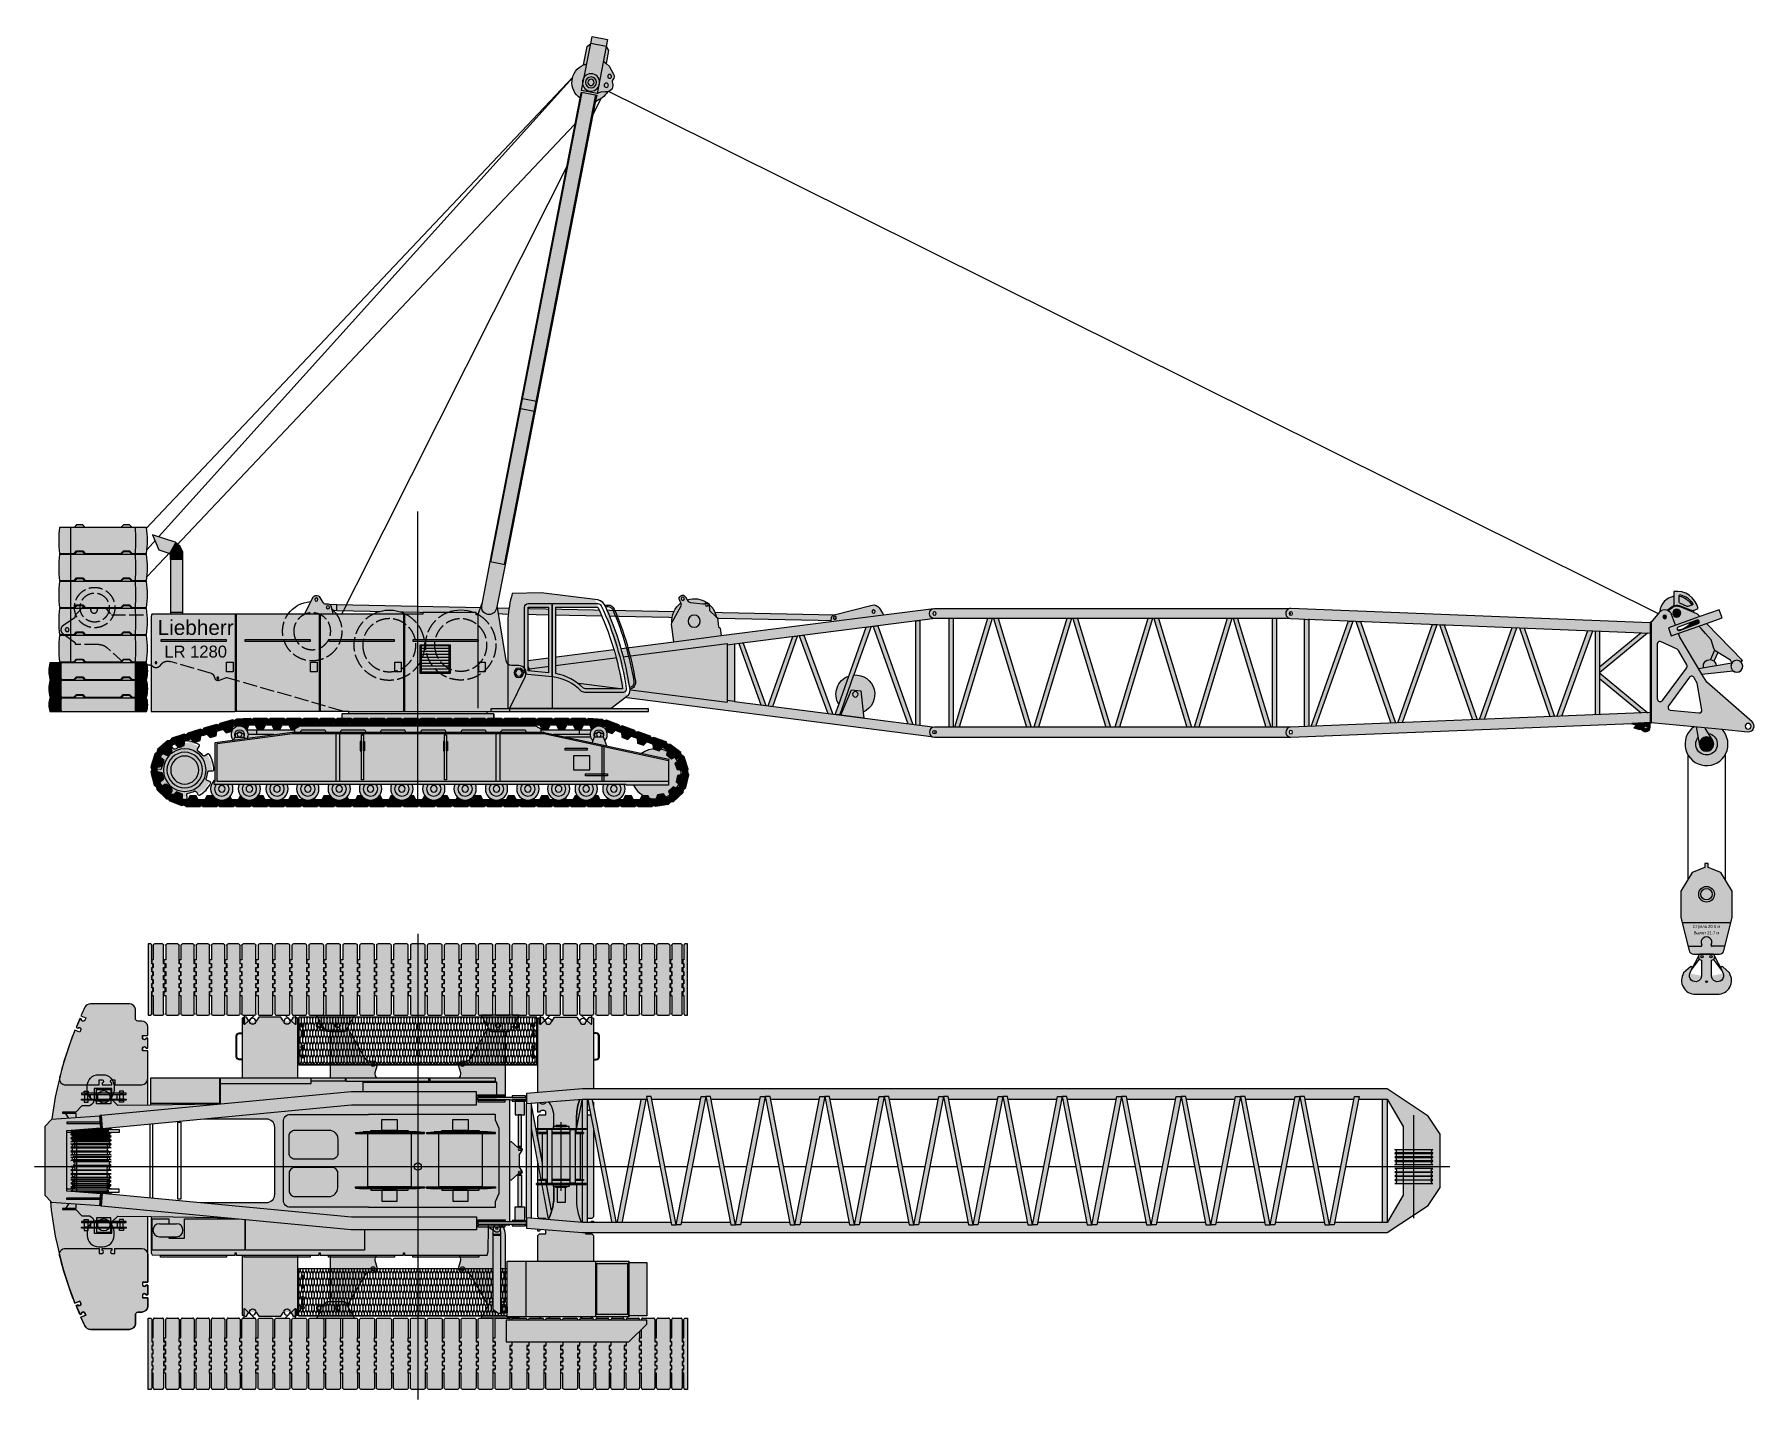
# Model space of a CAD drawing. Header units: millimetres. Extents: x -4144 to 24821, y -10508 to 12478.
import ezdxf
from ezdxf.enums import TextEntityAlignment as Align

# ---------------------------------------------------------------- set-up
doc = ezdxf.new("R2010")
doc.units = ezdxf.units.MM
doc.set_wipeout_variables(frame=1)
doc.linetypes.add('ACAD_ISO02W100', pattern=[15, 12, -3])
doc.layers.add('Техника. Кран LR 1280', color=250, linetype='Continuous')
doc.layers.add('Техника. Кран LR 1280 Штрих', color=31, linetype='Continuous')
doc.styles.get("Standard").update_dxf_attribs({"font": 'arial.ttf'})

# ---------------------------------------------------------------- blocks, each defined once
blk = doc.blocks.new('BLOCK-20181117.10191355')
at = {"color": 0, "linetype": 'ByBlock', "lineweight": -2, "ltscale": 20, "transparency": 16777216}
blk.add_wipeout([(-57, 322), (-57, 322), (-46, 394), (-9, 456), (48, 501), (118, 521), (118, 521), (522, 566), (522, 566), (546, 570), (569, 578), (591, 588), (611, 600), (776, 723), (776, 723), (798, 742), (816, 765), (828, 791), (834, 819), (834, 819), (834, 1948), (748, 1948), (748, 1996), (748, 1996), (758, 2013), (777, 2020), (796, 2013), (806, 1996), (806, 1996), (834, 1996), (834, 2161), (806, 2161), (806, 2161), (796, 2143), (777, 2136), (758, 2143), (748, 2161), (748, 2161), (748, 2208), (834, 2208), (834, 2362), (834, 2362), (822, 2396), (800, 2424), (769, 2442), (734, 2448), (666, 2448), (666, 2448), (651, 2455), (638, 2466), (629, 2480), (625, 2496), (625, 2496), (625, 2651), (625, 2651), (614, 2685), (592, 2714), (561, 2733), (526, 2740), (526, 2740), (-133, 2740), (-133, 2740), (-160, 2734), (-186, 2723), (-208, 2705), (-225, 2683), (-225, 2683), (-242, 2647), (-259, 2610), (-276, 2574), (-292, 2537), (-292, 2537), (-210, 2503), (-228, 2459), (-228, 2459), (-244, 2447), (-265, 2448), (-279, 2462), (-282, 2482), (-307, 2492), (-371, 2340), (-346, 2329), (-346, 2329), (-330, 2342), (-309, 2341), (-294, 2327), (-292, 2307), (-310, 2263), (-393, 2298), (-393, 2298), (-585, 1741), (-723, 1170), (-806, 587), (-834, 0), (-834, 0), (-834, 0), (-806, -587), (-723, -1170), (-585, -1741), (-393, -2298), (-393, -2298), (-310, -2263), (-292, -2307), (-292, -2307), (-294, -2327), (-309, -2341), (-330, -2342), (-346, -2329), (-371, -2340), (-307, -2492), (-282, -2482), (-282, -2482), (-279, -2462), (-265, -2448), (-244, -2447), (-228, -2459), (-228, -2459), (-210, -2503), (-292, -2537), (-292, -2537), (-276, -2574), (-259, -2610), (-242, -2647), (-225, -2683), (-225, -2683), (-225, -2683), (-208, -2705), (-186, -2723), (-160, -2734), (-133, -2740), (526, -2740), (526, -2740), (561, -2733), (592, -2714), (614, -2685), (625, -2651), (625, -2496), (625, -2496), (629, -2480), (638, -2466), (651, -2455), (666, -2448), (734, -2448), (734, -2448), (769, -2442), (800, -2424), (822, -2396), (834, -2362), (834, -2208), (748, -2208), (748, -2161), (748, -2161), (758, -2143), (777, -2136), (796, -2143), (806, -2161), (806, -2161), (834, -2161), (834, -1996), (806, -1996), (806, -1996), (796, -2013), (777, -2020), (758, -2013), (748, -1996), (748, -1948), (834, -1948), (834, -819), (834, -819), (828, -791), (816, -765), (798, -742), (776, -723), (776, -723), (611, -600), (611, -600), (591, -588), (569, -578), (546, -570), (522, -566), (118, -521), (118, -521), (48, -501), (-9, -456), (-46, -394), (-57, -322), (-57, 0)], dxfattribs=at)
at = {"layer": 'Техника. Кран LR 1280 Штрих', "lineweight": -2}
h = blk.add_hatch(color=254, dxfattribs=at)
h.dxf.hatch_style = 1
edge = h.paths.add_edge_path()
edge.add_line((-57, 0), (-57, 322))
edge.add_arc((137, 328), 194, 95.7226, 181.597, ccw=False)
edge.add_line((118, 521), (522, 566))
edge.add_arc((494, 772), 208, 277.6943, 304.2636)
edge.add_line((611, 600), (776, 723))
edge.add_arc((703, 832), 131, 303.7909, 354.3217)
edge.add_line((834, 819), (834, 1948))
edge.add_line((834, 1948), (748, 1948))
edge.add_line((748, 1948), (748, 1996))
edge.add_arc((777, 1990), 29.8, 10.5095, 169.4905, ccw=False)
edge.add_line((806, 1996), (834, 1996))
edge.add_line((834, 1996), (834, 2161))
edge.add_line((834, 2161), (806, 2161))
edge.add_arc((777, 2166), 29.8, 190.5095, 349.4905, ccw=False)
edge.add_line((748, 2161), (748, 2208))
edge.add_line((748, 2208), (834, 2208))
edge.add_line((834, 2208), (834, 2362))
edge.add_arc((734, 2348), 100, 8.0836, 89.9585)
edge.add_line((734, 2448), (666, 2448))
edge.add_arc((679, 2500), 53.6, 184.4394, 256.5719, ccw=False)
edge.add_line((625, 2496), (625, 2651))
edge.add_arc((524, 2637), 102, 7.3832, 88.9895)
edge.add_line((526, 2740), (-133, 2740))
edge.add_arc((-126, 2626), 114, 93.5026, 149.9174)
edge.add_arc((5381, 0), 6215, 154.4264, 155.903)
edge.add_line((-292, 2537), (-210, 2503))
edge.add_line((-210, 2503), (-228, 2459))
edge.add_arc((-253, 2475), 29.8, 167.8226, 326.8036, ccw=False)
edge.add_line((-282, 2482), (-307, 2492))
edge.add_line((-307, 2492), (-371, 2340))
edge.add_line((-371, 2340), (-346, 2329))
edge.add_arc((-321, 2313), 29.8, -12.1774, 146.8036, ccw=False)
edge.add_line((-292, 2307), (-310, 2263))
edge.add_line((-310, 2263), (-393, 2298))
edge.add_arc((5381, 0), 6215, 158.3034, 180)
edge.add_arc((5381, 0), 6215, 180, 201.6966)
edge.add_line((-393, -2298), (-310, -2263))
edge.add_line((-310, -2263), (-292, -2307))
edge.add_arc((-321, -2313), 29.8, -146.8036, 12.1774, ccw=False)
edge.add_line((-346, -2329), (-371, -2340))
edge.add_line((-371, -2340), (-307, -2492))
edge.add_line((-307, -2492), (-282, -2482))
edge.add_arc((-253, -2475), 29.8, 33.1964, 192.1774, ccw=False)
edge.add_line((-228, -2459), (-210, -2503))
edge.add_line((-210, -2503), (-292, -2537))
edge.add_arc((5381, 0), 6215, 204.097, 205.5736)
edge.add_arc((-126, -2626), 114, 210.0826, 266.4974)
edge.add_line((-133, -2740), (526, -2740))
edge.add_arc((524, -2637), 102, 271.0105, 352.6168)
edge.add_line((625, -2651), (625, -2496))
edge.add_arc((679, -2500), 53.6, 103.4281, 175.5606, ccw=False)
edge.add_line((666, -2448), (734, -2448))
edge.add_arc((734, -2348), 100, 270.0415, 351.9164)
edge.add_line((834, -2362), (834, -2208))
edge.add_line((834, -2208), (748, -2208))
edge.add_line((748, -2208), (748, -2161))
edge.add_arc((777, -2166), 29.8, 10.5095, 169.4905, ccw=False)
edge.add_line((806, -2161), (834, -2161))
edge.add_line((834, -2161), (834, -1996))
edge.add_line((834, -1996), (806, -1996))
edge.add_arc((777, -1990), 29.8, 190.5095, 349.4905, ccw=False)
edge.add_line((748, -1996), (748, -1948))
edge.add_line((748, -1948), (834, -1948))
edge.add_line((834, -1948), (834, -819))
edge.add_arc((703, -832), 131, 5.6783, 56.2091)
edge.add_line((776, -723), (611, -600))
edge.add_arc((494, -772), 208, 55.7364, 82.3057)
edge.add_line((522, -566), (118, -521))
edge.add_arc((137, -328), 194, 178.403, 264.2774, ccw=False)
edge.add_line((-57, -322), (-57, 0))
at = {"color": 0, "linetype": 'ByBlock', "lineweight": -2, "ltscale": 20, "transparency": 16777216}
blk.add_lwpolyline([(-57, 0), (-57, 322, -0.393277), (118, 521), (522, 566, 0.116452), (611, 600), (776, 723, 0.224126), (834, 819), (834, 1948), (748, 1948), (748, 1996, -0.831551), (806, 1996), (834, 1996), (834, 2161), (806, 2161, -0.831551), (748, 2161), (748, 2208), (834, 2208), (834, 2362, 0.373263), (734, 2448), (666, 2448, -0.325559), (625, 2496), (625, 2651, 0.371928), (526, 2740), (-133, 2740, 0.251251), (-225, 2683, 0.006443), (-292, 2537), (-210, 2503), (-228, 2459, -0.831551), (-282, 2482), (-307, 2492), (-371, 2340), (-346, 2329, -0.831551), (-292, 2307), (-310, 2263), (-393, 2298, 0.094953), (-834, 0, 0.094953), (-393, -2298), (-310, -2263), (-292, -2307, -0.831551), (-346, -2329), (-371, -2340), (-307, -2492), (-282, -2482, -0.831551), (-228, -2459), (-210, -2503), (-292, -2537, 0.006443), (-225, -2683, 0.251251), (-133, -2740), (526, -2740, 0.371928), (625, -2651), (625, -2496, -0.325559), (666, -2448), (734, -2448, 0.373263), (834, -2362), (834, -2208), (748, -2208), (748, -2161, -0.831551), (806, -2161), (834, -2161), (834, -1996), (806, -1996, -0.831551), (748, -1996), (748, -1948), (834, -1948), (834, -819, 0.224126), (776, -723), (611, -600, 0.116452), (522, -566), (118, -521, -0.393277), (-57, -322)], format="xyb", close=True, dxfattribs=at)
blk = doc.blocks.new('BLOCK-20181117.07274698')
at = {"color": 0, "linetype": 'ByBlock', "lineweight": -2, "ltscale": 20, "transparency": 16777216}
blk.add_lwpolyline([(-382, 479), (-300, 444), (-318, 400, -0.831551), (-372, 423), (-398, 433), (-461, 281), (-436, 271, -0.831551), (-382, 248), (-400, 204), (-484, 239, 0.033815), (-741, -561, 0.49895), (-641, -681), (-72, -681), (-72, -595), (-24, -595, -0.831551), (-24, -653), (-24, -681), (141, -681), (141, -653, -0.831551), (141, -595), (188, -595), (188, -681), (644, -681, 0.406457), (743, -581), (743, -111), (657, -111), (657, -63, -0.831551), (716, -63), (743, -63), (743, 102), (716, 102, -0.831551), (657, 102), (657, 149), (743, 149), (743, 303, 0.373263), (644, 389), (576, 389, -0.325559), (535, 437), (535, 592, 0.371928), (435, 681), (-223, 681, 0.251251), (-315, 624, 0.006443)], format="xyb", close=True, dxfattribs=at)
blk = doc.blocks.new('BLOCK-20181117.09443661')
at = {"layer": 'Техника. Кран LR 1280 Штрих', "lineweight": -2}
h = blk.add_hatch(color=253, dxfattribs=at)
h.dxf.hatch_style = 1
edge = h.paths.add_edge_path()
edge.add_arc((319, 0), 28.3, 90, 270)
edge.add_line((319, -28), (-319, -28))
edge.add_arc((-319, 0), 28.3, 270, 450)
edge.add_line((-319, 28), (319, 28))
at = {"color": 0, "linetype": 'ByBlock', "lineweight": -2, "ltscale": 20, "transparency": 16777216}
blk.add_lwpolyline([(319, 28, 1), (319, -28), (-319, -28, 1), (-319, 28)], format="xyb", close=True, dxfattribs=at)
blk = doc.blocks.new('BLOCK-20181117.09545921')
at = {"layer": 'Техника. Кран LR 1280 Штрих', "lineweight": -2}
h = blk.add_hatch(color=256, dxfattribs=at)
h.dxf.hatch_style = 1
h.set_gradient(color1=(91, 91, 91), color2=(173, 173, 173), tint=1, name='CYLINDER')
h.paths.add_polyline_path([(-374, 449), (357, 449), (357, -449), (-374, -449)])
at = {"color": 0, "linetype": 'ByBlock', "lineweight": -2, "ltscale": 20, "transparency": 16777216}
for points in [[(-137, 689), (120, 689), (120, 501), (-137, 501)], [(-580, 449), (580, 449), (580, 463), (-580, 463)], [(-374, 449), (357, 449), (357, -449), (-374, -449)], [(-322, 480), (-322, 501), (305, 501), (305, 480)], [(-580, -449), (580, -449), (580, -463), (-580, -463)], [(-322, -480), (-322, -501), (305, -501), (305, -480)], [(-137, -689), (120, -689), (120, -501), (-137, -501)]]:
    blk.add_lwpolyline(points, close=True, dxfattribs=at)
for points in [[(-580, 463), (-580, 470), (-449, 480)], [(449, 480), (-449, 480)], [(580, 463), (580, 470), (449, 480)], [(-580, -463), (-580, -470), (-449, -480)], [(449, -480), (-449, -480)], [(580, -463), (580, -470), (449, -480)]]:
    blk.add_lwpolyline(points, dxfattribs=at)
blk = doc.blocks.new('BLOCK-20181117.10265488')
at = {"color": 0, "linetype": 'ByBlock', "lineweight": -2, "ltscale": 20, "transparency": 16777216}
blk.add_blockref('BLOCK-20181117.10191355', (-5381, 0), dxfattribs=at)
at = {"color": 0, "linetype": 'ByBlock', "lineweight": -2}
for points in [[(1639, 1101), (1639, 874), (1689, 874), (1689, 338), (1748, 338), (1748, 874), (1798, 874), (1798, 1101)], [(1689, -143), (1689, -679), (1639, -679), (1639, -905), (1798, -905), (1798, -679), (1748, -679), (1748, -143)]]:
    blk.add_wipeout(points, dxfattribs=at)
at = {"color": 0, "linetype": 'ByBlock', "lineweight": -2, "ltscale": 20, "transparency": 16777216}
blk.add_wipeout([(3854, -1615), (3854, -2513), (3553, -2513), (3553, -1615)], dxfattribs=at)
blk.add_lwpolyline([(-5673, -2537), (-5591, -2503), (-5610, -2459, 0.831551), (-5664, -2482), (-5689, -2492), (-5752, -2340), (-5727, -2329, 0.831551), (-5673, -2307), (-5692, -2263), (-5775, -2298, -0.033815), (-6032, -1498, -0.49895), (-5933, -1378), (-5363, -1378), (-5363, -1464), (-5316, -1464, 0.831551), (-5316, -1406), (-5316, -1378), (-5150, -1378), (-5150, -1406, 0.831551), (-5150, -1464), (-5103, -1464), (-5103, -1378), (-4647, -1378, -0.406457), (-4548, -1478), (-4548, -1948), (-4634, -1948), (-4634, -1996, 0.831551), (-4575, -1996), (-4548, -1996), (-4548, -2161), (-4575, -2161, 0.831551), (-4634, -2161), (-4634, -2208), (-4548, -2208), (-4548, -2362, -0.373263), (-4647, -2448), (-4715, -2448, 0.325559), (-4756, -2496), (-4756, -2651, -0.371928), (-4856, -2740), (-5514, -2740, -0.251251), (-5606, -2683, -0.006443)], format="xyb", close=True, dxfattribs=at)
blk.add_blockref('BLOCK-20181117.07274698', (-5291, 2059), dxfattribs=at)
at = {"color": 0, "linetype": 'ByBlock', "lineweight": -2}
blk.add_wipeout([(1708, -10), (1752, -75), (1752, -75), (1755, -94), (1748, -112), (1733, -124), (1714, -127), (1714, -127), (1687, -127), (1570, -226), (1550, -226), (1550, 98), (1550, 422), (1570, 422), (1687, 322), (1714, 322), (1714, 322), (1733, 319), (1748, 307), (1755, 290), (1752, 271), (1752, 271), (1708, 206), (1708, 98)], dxfattribs=at)
at = {"color": 0, "linetype": 'ByBlock', "lineweight": -2, "ltscale": 20, "transparency": 16777216}
blk.add_wipeout([(1488, -2949), (3556, -2949), (3854, -2654), (3854, -2586), (1488, -2586)], dxfattribs=at)
blk.add_wipeout([(1296, -1089), (1296, -1089), (1323, -1100), (1351, -1097), (1375, -1082), (1389, -1057), (1389, -1057), (1402, -1012), (1402, -1012), (1407, -1002), (1414, -994), (1421, -987), (1430, -981), (1550, -981), (1550, -970), (1587, -970), (1587, -995), (1813, -995), (1813, -970), (1831, -970), (1831, -929), (1813, -929), (1813, -905), (1587, -905), (1587, -929), (1550, -929), (1550, 1125), (1587, 1125), (1587, 1101), (1813, 1101), (1813, 1125), (1831, 1125), (1831, 1166), (1813, 1166), (1813, 1190), (1587, 1190), (1587, 1166), (1331, 1166), (1331, 1423), (1310, 1423), (1310, 1488), (205, 1488), (-1211, 1488), (-1646, 1488), (-1797, 1488), (-3320, 1488), (-4499, 1488), (-4499, 1060), (-4499, 1036), (-5051, 1029), (-5151, 1128), (-5151, 1317), (-5452, 1317), (-5452, 1125), (-5452, 1125), (-5459, 1091), (-5475, 1062), (-5500, 1039), (-5531, 1025), (-5531, 1025), (-5634, 1025), (-5658, 1022), (-5758, 916), (-5981, 916), (-5981, 898), (-5761, 898), (-5761, 634), (-5747, 634), (-5747, 98), (-5747, -439), (-5761, -439), (-5761, -703), (-5981, -703), (-5981, -720), (-5758, -720), (-5658, -826), (-5634, -830), (-5531, -830), (-5531, -830), (-5500, -844), (-5475, -866), (-5459, -896), (-5452, -929), (-5452, -929), (-5452, -1122), (-5151, -1122), (-5151, -932), (-5051, -833), (-4489, -841), (-4489, -1454), (-4475, -1485), (-4335, -1492), (-3076, -1492), (-3076, -1454), (-3059, -1454), (-3059, -1492), (-1660, -1492), (-1660, -1454), (-1643, -1454), (-1643, -1492), (-240, -1492), (-240, -1454), (-223, -1454), (-223, -1492), (1169, -1492), (1183, -1427), (1183, -1427), (1189, -1013)], dxfattribs=at)
at = {"layer": 'Техника. Кран LR 1280 Штрих', "lineweight": -2}
h = blk.add_hatch(color=256, dxfattribs=at)
h.dxf.hatch_style = 1
edge = h.paths.add_edge_path()
edge.add_line((1189, -1013), (1296, -1089))
edge.add_arc((1331, -1041), 60.1, 234.2926, 343.7266)
edge.add_line((1389, -1057), (1402, -1012))
edge.add_arc((1461, -1036), 63.3, 119.3792, 157.4881, ccw=False)
edge.add_line((1430, -981), (1550, -981))
edge.add_line((1550, -981), (1550, -970))
edge.add_line((1550, -970), (1587, -970))
edge.add_line((1587, -970), (1587, -995))
edge.add_line((1587, -995), (1813, -995))
edge.add_line((1813, -995), (1813, -970))
edge.add_line((1813, -970), (1831, -970))
edge.add_line((1831, -970), (1831, -929))
edge.add_line((1831, -929), (1813, -929))
edge.add_line((1813, -929), (1813, -905))
edge.add_line((1813, -905), (1587, -905))
edge.add_line((1587, -905), (1587, -929))
edge.add_line((1587, -929), (1550, -929))
edge.add_line((1550, -929), (1550, 1125))
edge.add_line((1550, 1125), (1587, 1125))
edge.add_line((1587, 1125), (1587, 1101))
edge.add_line((1587, 1101), (1813, 1101))
edge.add_line((1813, 1101), (1813, 1125))
edge.add_line((1813, 1125), (1831, 1125))
edge.add_line((1831, 1125), (1831, 1166))
edge.add_line((1831, 1166), (1813, 1166))
edge.add_line((1813, 1166), (1813, 1190))
edge.add_line((1813, 1190), (1587, 1190))
edge.add_line((1587, 1190), (1587, 1166))
edge.add_line((1587, 1166), (1331, 1166))
edge.add_line((1331, 1166), (1331, 1423))
edge.add_line((1331, 1423), (1310, 1423))
edge.add_line((1310, 1423), (1310, 1488))
edge.add_line((1310, 1488), (205, 1488))
edge.add_line((205, 1488), (-1211, 1488))
edge.add_line((-1211, 1488), (-1646, 1488))
edge.add_line((-1646, 1488), (-1797, 1488))
edge.add_line((-1797, 1488), (-3320, 1488))
edge.add_line((-3320, 1488), (-4499, 1488))
edge.add_line((-4499, 1488), (-4499, 1060))
edge.add_line((-4499, 1060), (-4499, 1036))
edge.add_line((-4499, 1036), (-5051, 1029))
edge.add_line((-5051, 1029), (-5151, 1128))
edge.add_line((-5151, 1128), (-5151, 1317))
edge.add_line((-5151, 1317), (-5452, 1317))
edge.add_line((-5452, 1317), (-5452, 1125))
edge.add_arc((-5557, 1127), 105, 284.4035, 358.7699, ccw=False)
edge.add_line((-5531, 1025), (-5634, 1025))
edge.add_line((-5634, 1025), (-5658, 1022))
edge.add_line((-5658, 1022), (-5758, 916))
edge.add_line((-5758, 916), (-5981, 916))
edge.add_line((-5981, 916), (-5981, 898))
edge.add_line((-5981, 898), (-5761, 898))
edge.add_line((-5761, 898), (-5761, 634))
edge.add_line((-5761, 634), (-5747, 634))
edge.add_line((-5747, 634), (-5747, 98))
edge.add_line((-5747, 98), (-5747, -439))
edge.add_line((-5747, -439), (-5761, -439))
edge.add_line((-5761, -439), (-5761, -703))
edge.add_line((-5761, -703), (-5981, -703))
edge.add_line((-5981, -703), (-5981, -720))
edge.add_line((-5981, -720), (-5758, -720))
edge.add_line((-5758, -720), (-5658, -826))
edge.add_line((-5658, -826), (-5634, -830))
edge.add_line((-5634, -830), (-5531, -830))
edge.add_arc((-5557, -932), 105, 1.2301, 75.5965, ccw=False)
edge.add_line((-5452, -929), (-5452, -1122))
edge.add_line((-5452, -1122), (-5151, -1122))
edge.add_line((-5151, -1122), (-5151, -932))
edge.add_line((-5151, -932), (-5051, -833))
edge.add_line((-5051, -833), (-4489, -841))
edge.add_line((-4489, -841), (-4489, -1454))
edge.add_line((-4489, -1454), (-4475, -1485))
edge.add_line((-4475, -1485), (-4335, -1492))
edge.add_line((-4335, -1492), (-3076, -1492))
edge.add_line((-3076, -1492), (-3076, -1454))
edge.add_line((-3076, -1454), (-3059, -1454))
edge.add_line((-3059, -1454), (-3059, -1492))
edge.add_line((-3059, -1492), (-1660, -1492))
edge.add_line((-1660, -1492), (-1660, -1454))
edge.add_line((-1660, -1454), (-1643, -1454))
edge.add_line((-1643, -1454), (-1643, -1492))
edge.add_line((-1643, -1492), (-240, -1492))
edge.add_line((-240, -1492), (-240, -1454))
edge.add_line((-240, -1454), (-223, -1454))
edge.add_line((-223, -1454), (-223, -1492))
edge.add_line((-223, -1492), (1169, -1492))
edge.add_line((1169, -1492), (1183, -1427))
edge.add_line((1183, -1427), (1189, -1013))
edge = h.paths.add_edge_path(flags=17)
edge.add_line((-5761, 634), (-5161, 634))
edge.add_line((-5161, 634), (-5161, 676))
edge.add_arc((-5011, 657), 151, 98.7013, 172.7711, ccw=False)
edge.add_line((-5034, 806), (-2555, 806))
edge.add_arc((-2553, 667), 139, -0.6881, 90.6881, ccw=False)
edge.add_line((-2414, 665), (-2414, 98))
edge.add_line((-2414, 98), (-2414, -470))
edge.add_arc((-2553, -472), 139, -90.6881, 0.6881, ccw=False)
edge.add_line((-2555, -610), (-5034, -610))
edge.add_arc((-5011, -461), 151, 187.2289, 261.2987, ccw=False)
edge.add_line((-5161, -480), (-5161, -439))
edge.add_line((-5161, -439), (-5761, -439))
h = blk.add_hatch(color=256, dxfattribs=at)
h.dxf.hatch_style = 1
h.paths.add_polyline_path([(1639, 874), (1798, 874), (1798, 1101), (1639, 1101)])
h.paths.add_polyline_path([(1689, 874), (1689, 338), (1748, 338), (1748, 874)])
edge = h.paths.add_edge_path()
edge.add_line((1708, 98), (1708, -10))
edge.add_line((1708, -10), (1752, -75))
edge.add_arc((1718, -90), 37, -96.1727, 23.5565, ccw=False)
edge.add_line((1714, -127), (1687, -127))
edge.add_line((1687, -127), (1570, -226))
edge.add_line((1570, -226), (1550, -226))
edge.add_line((1550, -226), (1550, 98))
edge.add_line((1550, 98), (1550, 422))
edge.add_line((1550, 422), (1570, 422))
edge.add_line((1570, 422), (1687, 322))
edge.add_line((1687, 322), (1714, 322))
edge.add_arc((1718, 286), 37, -23.5565, 96.1727, ccw=False)
edge.add_line((1752, 271), (1708, 206))
edge.add_line((1708, 206), (1708, 98))
h.paths.add_polyline_path([(1689, -679), (1689, -143), (1748, -143), (1748, -679)])
h.paths.add_polyline_path([(1639, -679), (1798, -679), (1798, -905), (1639, -905)])
edge = h.paths.add_edge_path(flags=16)
edge.add_arc((1718, 286), 19.9, 0, 360)
edge = h.paths.add_edge_path(flags=16)
edge.add_arc((1718, -90), 19.9, 0, 360)
edge = h.paths.add_edge_path(flags=17)
edge.add_line((1734, -124), (1734, -143))
edge.add_line((1734, -143), (1703, -143))
edge.add_line((1703, -143), (1703, -127))
edge.add_line((1734, 319), (1734, 338))
edge.add_line((1734, 338), (1703, 338))
edge.add_line((1703, 338), (1703, 322))
at = {"color": 0, "linetype": 'ByBlock', "lineweight": -2, "ltscale": 20, "transparency": 16777216}
for p, q in [((-3340, 1488), (-3340, 1060)), ((-3320, 1399), (-3320, 1488)), ((-1797, 1437), (-1797, 1488)), ((-1224, 1488), (-1224, 1437)), ((-1211, 1488), (-1211, 1437)), ((185, 1437), (185, 1488)), ((205, 1488), (205, 1437)), ((-5511, 1135), (-5511, 1217)), ((-5061, 1135), (-5061, 1217)), ((-3320, 1052), (-3320, 1399)), ((-3320, 1399), (-1797, 1399)), ((-1797, 1399), (-1797, 1437)), ((-1224, 1437), (-1797, 1437)), ((-1211, 1437), (185, 1437)), ((205, 1437), (1310, 1437)), ((-3340, 1060), (-4499, 1060)), ((-5511, -940), (-5511, -1022)), ((-5061, -940), (-5061, -1022)), ((-4351, -961), (-4064, -961)), ((-4351, -1181), (-4064, -1181))]:
    blk.add_line(p, q, dxfattribs=at)
for points in [[(-5113, 1356), (-5113, 1291, -0.414214), (-5304, 1101), (-5375, 1101, -0.414214), (-5566, 1291), (-5566, 1356, -0.414214), (-5375, 1547), (-5304, 1547, -0.414214)], [(1365, 98), (1365, -453), (1300, -593), (1300, -689), (-832, -689), (-832, -683, 0), (-2147, -683, -0.445304), (-2263, -562), (-2263, 98), (-2263, 758, -0.445304), (-2147, 878, 0), (-832, 878), (-832, 885), (1300, 885), (1300, 788), (1365, 648)], [(-2167, 223), (-2167, 514, -0.414214), (-2067, 614), (-1497, 614, -0.414214), (-1347, 464), (-1347, 223, -0.414214), (-1447, 123), (-2067, 123, -0.414214)], [(-2167, -114), (-2167, -404, 0.414214), (-2067, -504), (-1497, -504, 0.414214), (-1347, -354), (-1347, -114, 0.414214), (-1447, -14), (-2067, -14, 0.414214)], [(-5113, -1160), (-5113, -1096, 0.414214), (-5304, -905), (-5375, -905, 0.414214), (-5566, -1096), (-5566, -1160, 0.414214), (-5375, -1351), (-5304, -1351, 0.414214)]]:
    blk.add_lwpolyline(points, format="xyb", close=True, dxfattribs=at)
for points in [[(-5662, 1217), (-4911, 1217), (-4911, 1234), (-5662, 1234)], [(-5551, 1234), (-5618, 1234), (-5618, 1269), (-5551, 1269)], [(-5555, 1135), (-5555, 1217), (-5614, 1217), (-5614, 1135)], [(-5408, 1056), (-5408, 1296), (-5168, 1296), (-5168, 1056)], [(-5022, 1234), (-4954, 1234), (-4954, 1269), (-5022, 1269)], [(-5017, 1135), (-5017, 1217), (-4959, 1217), (-4959, 1135)], [(449, 1127), (449, 1170), (908, 1170), (908, 1127)], [(-5662, 1135), (-4911, 1135), (-4911, 1118), (-5662, 1118)], [(-5551, 1118), (-5618, 1118), (-5618, 1083), (-5551, 1083)], [(-5022, 1118), (-4954, 1118), (-4954, 1083), (-5022, 1083)], [(-5936, 624), (-5030, 624), (-5030, 576), (-5936, 576)], [(-5564, 679), (-5403, 679), (-5403, 624), (-5564, 624)], [(-4513, 751), (-4513, -549), (-4461, -549), (-4461, 751)], [(-4043, -549), (-4043, 751), (-3988, 751), (-3988, -549)], [(-5936, -429), (-5030, -429), (-5030, -380), (-5936, -380)], [(-5564, -483), (-5403, -483), (-5403, -429), (-5564, -429)], [(-5408, -861), (-5408, -1101), (-5168, -1101), (-5168, -861)], [(-5662, -940), (-4911, -940), (-4911, -922), (-5662, -922)], [(-5662, -1022), (-4911, -1022), (-4911, -1039), (-5662, -1039)], [(-5551, -922), (-5618, -922), (-5618, -888), (-5551, -888)], [(-5551, -1039), (-5618, -1039), (-5618, -1074), (-5551, -1074)], [(-5555, -940), (-5555, -1022), (-5614, -1022), (-5614, -940)], [(-5022, -922), (-4954, -922), (-4954, -888), (-5022, -888)], [(-5022, -1039), (-4954, -1039), (-4954, -1074), (-5022, -1074)], [(-5017, -940), (-5017, -1022), (-4959, -1022), (-4959, -940)], [(-899, -1406), (-2901, -1406), (-2901, -881), (-899, -881)], [(449, -983), (449, -1026), (908, -1026), (908, -983)], [(-4335, -1492), (-3223, -1492), (-3223, -1526), (-4335, -1526)], [(-2922, -1492), (-1811, -1492), (-1811, -1526), (-2922, -1526)], [(-1506, -1492), (-394, -1492), (-394, -1526), (-1506, -1526)], [(-86, -1492), (1025, -1492), (1025, -1526), (-86, -1526)]]:
    blk.add_lwpolyline(points, close=True, dxfattribs=at)
for points in [[(-922, 1067), (-922, 1423), (1310, 1423)], [(1012, 1125), (1012, 1166), (1331, 1166)], [(1587, 1166), (1813, 1166)], [(-5761, 634), (-5935, 898)], [(1012, 1145), (669, 1080), (507, 1067), (-2270, 1067), (-4499, 1036)], [(1550, 1125), (1012, 1125)], [(1813, 1125), (1587, 1125)], [(-5761, -439), (-5935, -703)], [(-4489, -841), (-2270, -871), (507, -871), (669, -885), (1012, -950)], [(-4190, -1181), (-4190, -1204), (-3930, -1204), (-3930, -881), (-2915, -881), (-2915, -1406), (-4472, -1406), (-4472, -881), (-4190, -881), (-4190, -961)], [(1813, -929), (1587, -929)], [(1587, -970), (1813, -970)]]:
    blk.add_lwpolyline(points, dxfattribs=at)
at = {"color": 0, "linetype": 'ByBlock', "lineweight": -2}
for points in [[(1639, 874), (1798, 874), (1798, 1101), (1639, 1101)], [(1689, 874), (1689, 338), (1748, 338), (1748, 874)], [(1689, -679), (1689, -143), (1748, -143), (1748, -679)], [(1639, -679), (1798, -679), (1798, -905), (1639, -905)]]:
    blk.add_lwpolyline(points, close=True, dxfattribs=at)
at = {"color": 0, "linetype": 'ByBlock', "lineweight": -2, "ltscale": 20, "transparency": 16777216}
blk.add_lwpolyline([(-5761, 634), (-5161, 634), (-5161, 676, -0.334934), (-5034, 806), (-2555, 806, -0.421266), (-2414, 665), (-2414, 98), (-2414, -470, -0.421266), (-2555, -610), (-5034, -610, -0.334934), (-5161, -480), (-5161, -439), (-5761, -439)], format="xyb", dxfattribs=at)
at = {"color": 0, "linetype": 'ByBlock', "lineweight": -2}
blk.add_lwpolyline([(1708, 98), (1708, -10), (1752, -75, -0.575776), (1714, -127), (1687, -127), (1570, -226), (1550, -226), (1550, 98), (1550, 422), (1570, 422), (1687, 322), (1714, 322, -0.575776), (1752, 271), (1708, 206)], format="xyb", close=True, dxfattribs=at)
for points in [[(1734, 319), (1734, 338), (1703, 338), (1703, 322)], [(1734, -124), (1734, -143), (1703, -143), (1703, -127)]]:
    blk.add_lwpolyline(points, dxfattribs=at)
at = {"color": 0, "linetype": 'ByBlock', "lineweight": -2, "ltscale": 20, "transparency": 16777216}
for centre, radius in [((-5289, 1175), 104), ((0, 0), 61.7), ((-5289, -979), 104)]:
    blk.add_circle(centre, radius, dxfattribs=at)
at = {"color": 0, "linetype": 'ByBlock', "lineweight": -2}
for centre in [(1718, 286), (1718, -90)]:
    blk.add_circle(centre, 19.9, dxfattribs=at)
at = {"color": 0, "linetype": 'ByBlock', "lineweight": -2, "ltscale": 20, "transparency": 16777216}
for centre, start, end in [((-4351, -1071), 90, 270), ((-4064, -1071), 270, 90)]:
    blk.add_arc(centre, 110, start, end, dxfattribs=at)
for name, p in [('BLOCK-20181117.09545921', (-470, 106)), ('BLOCK-20181117.09545921', (727, 106)), ('BLOCK-20181117.09443661', (-5484, 542)), ('BLOCK-20181117.09443661', (-5484, 476)), ('BLOCK-20181117.09443661', (-5484, 410)), ('BLOCK-20181117.09443661', (-5484, 344)), ('BLOCK-20181117.09443661', (-5484, 225)), ('BLOCK-20181117.09443661', (-5484, 141))]:
    blk.add_blockref(name, p, dxfattribs=at)
at = {"color": 0, "linetype": 'ByBlock', "lineweight": -2, "ltscale": 20, "transparency": 16777216, "xscale": -1, "rotation": 180}
for p in [(-5484, 55), (-5484, -30), (-5484, -148), (-5484, -215), (-5484, -281), (-5484, -347)]:
    blk.add_blockref('BLOCK-20181117.09443661', p, dxfattribs=at)
at = {"color": 0, "linetype": 'ByBlock', "lineweight": -2, "ltscale": 20, "transparency": 16777216}
blk.add_wipeout([(1502, -2531), (1502, -1591), (3553, -1591), (3553, -2531)], dxfattribs=at)
at = {"layer": 'Техника. Кран LR 1280 Штрих', "lineweight": -2}
h = blk.add_hatch(color=256, dxfattribs=at)
h.dxf.hatch_style = 1
h.set_gradient(color1=(132, 132, 132), color2=(214, 214, 214), rotation=180, tint=1)
h.paths.add_polyline_path([(3539, -1636), (3011, -1636), (3011, -2486), (3539, -2486)])
at = {"color": 0, "linetype": 'ByBlock', "lineweight": -2, "ltscale": 20, "transparency": 16777216}
for p, q in [((1821, -1591), (1821, -2531)), ((2990, -1591), (2990, -2531)), ((3011, -1715), (3011, -2360))]:
    blk.add_line(p, q, dxfattribs=at)
for points in [[(3539, -1636), (3011, -1636), (3011, -2486), (3539, -2486)], [(3553, -1615), (3854, -1615), (3854, -2513), (3553, -2513)]]:
    blk.add_lwpolyline(points, close=True, dxfattribs=at)
blk.add_wipeout([(1399, -1142), (1393, -1037), (1393, -1037), (1373, -996), (1331, -979), (1290, -996), (1270, -1037), (1270, -1037), (1264, -1142), (1264, -2401), (1348, -2462), (1372, -2469), (1399, -2469)], dxfattribs=at)
at = {"layer": 'Техника. Кран LR 1280 Штрих', "lineweight": -2}
h = blk.add_hatch(color=256, dxfattribs=at)
h.dxf.hatch_style = 1
edge = h.paths.add_edge_path()
edge.add_line((1399, -2469), (1399, -1142))
edge.add_line((1399, -1142), (1393, -1037))
edge.add_arc((1331, -1041), 61.2, 3.5097, 176.4903)
edge.add_line((1270, -1037), (1264, -1142))
edge.add_line((1264, -1142), (1264, -2401))
edge.add_line((1264, -2401), (1348, -2462))
edge.add_line((1348, -2462), (1372, -2469))
edge.add_line((1372, -2469), (1399, -2469))
h = blk.add_hatch(color=256, dxfattribs=at)
h.dxf.hatch_style = 1
h.paths.add_polyline_path([(3553, -2531), (1502, -2531), (1502, -1591), (3553, -1591)])
h.paths.add_polyline_path([(1488, -2586), (1488, -2949), (3556, -2949), (3854, -2654), (3854, -2586)])
h.paths.add_polyline_path([(3553, -1615), (3854, -1615), (3854, -2513), (3553, -2513)])
at = {"color": 0, "linetype": 'ByBlock', "lineweight": -2, "ltscale": 20, "transparency": 16777216}
blk.add_line((1189, -1013), (1189, -970), dxfattribs=at)
for points in [[(1189, -1013), (1296, -1089, 0.517432), (1389, -1057), (1402, -1012, -0.167831), (1430, -981), (1550, -981), (1550, -970), (1587, -970), (1587, -995), (1813, -995), (1813, -970), (1831, -970), (1831, -929), (1813, -929), (1813, -905), (1587, -905), (1587, -929), (1550, -929), (1550, 1125), (1587, 1125), (1587, 1101), (1813, 1101), (1813, 1125), (1831, 1125), (1831, 1166), (1813, 1166), (1813, 1190), (1587, 1190), (1587, 1166), (1331, 1166), (1331, 1423), (1310, 1423), (1310, 1488), (205, 1488), (-1211, 1488), (-1646, 1488), (-1797, 1488), (-3320, 1488), (-4499, 1488), (-4499, 1060), (-4499, 1036), (-5051, 1029), (-5151, 1128), (-5151, 1317), (-5452, 1317), (-5452, 1125, -0.336374), (-5531, 1025), (-5634, 1025), (-5658, 1022), (-5758, 916), (-5981, 916), (-5981, 898), (-5761, 898), (-5761, 634), (-5747, 634), (-5747, 98), (-5747, -439), (-5761, -439), (-5761, -703), (-5981, -703), (-5981, -720), (-5758, -720), (-5658, -826), (-5634, -830), (-5531, -830, -0.336374), (-5452, -929), (-5452, -1122), (-5151, -1122), (-5151, -932), (-5051, -833), (-4489, -841), (-4489, -1454), (-4475, -1485), (-4335, -1492), (-3076, -1492), (-3076, -1454), (-3059, -1454), (-3059, -1492), (-1660, -1492), (-1660, -1454), (-1643, -1454), (-1643, -1492), (-240, -1492), (-240, -1454), (-223, -1454), (-223, -1492), (1169, -1492), (1183, -1427, 0), (1189, -1013, 0)], [(1399, -2469), (1399, -1142), (1393, -1037, 0.940547), (1270, -1037), (1264, -1142), (1264, -2401), (1348, -2462), (1372, -2469), (1399, -2469)]]:
    blk.add_lwpolyline(points, format="xyb", dxfattribs=at)
for points in [[(1012, -929), (1012, -970), (1550, -970)], [(1550, -929), (1012, -929)]]:
    blk.add_lwpolyline(points, dxfattribs=at)
for points in [[(1264, -1142), (1264, -1156), (1399, -1156), (1399, -1142)], [(3553, -2531), (1502, -2531), (1502, -1591), (3553, -1591)], [(1399, -2349), (1475, -2349), (1475, -2469), (1399, -2469)], [(1502, -2459), (1414, -2459), (1414, -2359), (1502, -2359)], [(1488, -2586), (1488, -2949), (3556, -2949), (3854, -2654), (3854, -2586)]]:
    blk.add_lwpolyline(points, close=True, dxfattribs=at)
blk.add_circle((1331, -1041), 18.4, dxfattribs=at)
blk = doc.blocks.new('BLOCK-20181117.113042009')
at = {"color": 0, "linetype": 'ByBlock', "lineweight": -2}
blk.add_wipeout([(125, -574), (123, -584), (118, -593), (109, -598), (99, -600), (99, -600), (-99, -600), (-99, -600), (-109, -598), (-118, -593), (-123, -584), (-125, -574), (-125, -201), (-160, -201), (-160, -139), (-125, -139), (-125, -67), (-160, -67), (-160, -5), (-125, -5), (-125, 67), (-160, 67), (-160, 129), (-125, 129), (-125, 201), (-160, 201), (-160, 263), (-125, 263), (-125, 574), (-125, 574), (-123, 584), (-118, 593), (-109, 598), (-99, 600), (99, 600), (99, 600), (109, 598), (118, 593), (123, 584), (125, 574), (125, 574), (125, 330), (160, 330), (160, 268), (125, 268), (125, 196), (160, 196), (160, 134), (125, 134), (125, 62), (160, 62), (160, 0), (125, 0), (125, -72), (160, -72), (160, -134), (125, -134), (125, -206), (160, -206), (160, -268), (125, -268)], dxfattribs=at)
at = {"layer": 'Техника. Кран LR 1280 Штрих', "lineweight": -2, "transparency": 16777216}
h = blk.add_hatch(color=0, dxfattribs=at)
h.dxf.hatch_style = 1
h.set_gradient(color1=(91, 91, 91), color2=(214, 214, 214), tint=1)
h.paths.add_polyline_path([(-99, 600), (-109, 598), (-118, 593), (-123, 584), (-125, 574), (-125, 263), (-160, 263), (-160, 201), (-125, 201), (-125, 129), (-160, 129), (-160, 67), (-125, 67), (-125, -5), (-160, -5), (-160, -67), (-125, -67), (-125, -139), (-160, -139), (-160, -201), (-125, -201), (-125, -574), (-123, -584), (-118, -593), (-109, -598), (-99, -600)])
h = blk.add_hatch(color=254, dxfattribs=at)
h.dxf.hatch_style = 1
h.paths.add_polyline_path([(99, 600), (-99, 600), (-99, -600), (99, -600)])
h = blk.add_hatch(color=0, dxfattribs=at)
h.dxf.hatch_style = 1
h.set_gradient(color1=(91, 91, 91), color2=(214, 214, 214), rotation=180, tint=1)
h.paths.add_polyline_path([(160, 196), (125, 196), (125, 268), (160, 268), (160, 330), (125, 330), (125, 574), (123, 584), (118, 593), (109, 598), (99, 600), (99, -600), (109, -598), (118, -593), (123, -584), (125, -574), (125, -268), (160, -268), (160, -206), (125, -206), (125, -134), (160, -134), (160, -72), (125, -72), (125, 0), (160, 0), (160, 62), (125, 62), (125, 134), (160, 134)])
at = {"color": 0, "linetype": 'ByBlock', "lineweight": -2, "transparency": 16777216}
blk.add_lwpolyline([(125, -574, -0.414214), (99, -600), (-99, -600, -0.414214), (-125, -574), (-125, -201), (-160, -201), (-160, -139), (-125, -139), (-125, -67), (-160, -67), (-160, -5), (-125, -5), (-125, 67), (-160, 67), (-160, 129), (-125, 129), (-125, 201), (-160, 201), (-160, 263), (-125, 263), (-125, 574, -0.414214), (-99, 600), (99, 600, -0.414214), (125, 574), (125, 330), (160, 330), (160, 268), (125, 268), (125, 196), (160, 196), (160, 134), (125, 134), (125, 62), (160, 62), (160, 0), (125, 0), (125, -72), (160, -72), (160, -134), (125, -134), (125, -206), (160, -206), (160, -268), (125, -268)], format="xyb", close=True, dxfattribs=at)
blk = doc.blocks.new('BLOCK-20181117.113042707')
at = {"color": 0, "linetype": 'ByBlock', "lineweight": -2}
blk.add_wipeout([(-8, -600), (-13, -595), (-17, -588), (-19, -582), (-21, -574), (-21, -201), (-38, -201), (-38, -139), (-21, -139), (-21, -67), (-38, -67), (-38, -5), (-21, -5), (-21, 67), (-38, 67), (-38, 129), (-21, 129), (-21, 201), (-38, 201), (-38, 263), (-21, 263), (-21, 335), (-21, 335), (-21, 397), (-21, 397), (-21, 574), (-21, 574), (-19, 582), (-16, 588), (-13, 595), (-8, 600), (38, 600), (38, -600)], dxfattribs=at)
at = {"layer": 'Техника. Кран LR 1280 Штрих', "lineweight": -2, "transparency": 16777216}
h = blk.add_hatch(color=256, dxfattribs=at)
h.dxf.hatch_style = 1
h.set_gradient(color1=(91, 91, 91), color2=(214, 214, 214), tint=1)
h.paths.add_polyline_path([(15, 600), (-8, 600, 0.173144), (-21, 574), (-21, 263), (-38, 263), (-38, 201), (-21, 201), (-21, 129), (-38, 129), (-38, 67), (-21, 67), (-21, -5), (-38, -5), (-38, -67), (-21, -67), (-21, -139), (-38, -139), (-38, -201), (-21, -201), (-21, -574, 0.191099), (-8, -600), (15, -600)])
h = blk.add_hatch(color=254, dxfattribs=at)
h.dxf.hatch_style = 1
h.paths.add_polyline_path([(38, 600), (15, 600), (15, -600), (38, -600)])
at = {"color": 0, "linetype": 'ByBlock', "lineweight": -2, "transparency": 16777216}
blk.add_lwpolyline([(-8, -600, -0.191099), (-21, -574), (-21, -201), (-38, -201), (-38, -139), (-21, -139), (-21, -67), (-38, -67), (-38, -5), (-21, -5), (-21, 67), (-38, 67), (-38, 129), (-21, 129), (-21, 201), (-38, 201), (-38, 263), (-21, 263), (-21, 574, -0.173144), (-8, 600), (38, 600), (38, -600)], format="xyb", close=True, dxfattribs=at)
blk = doc.blocks.new('BLOCK-20181117.11304232')
at = {"color": 0, "linetype": 'ByBlock', "lineweight": -2}
blk.add_wipeout([(20, -574), (20, -582), (17, -589), (13, -595), (8, -600), (-38, -600), (-38, 600), (8, 600), (8, 600), (13, 595), (17, 589), (19, 582), (20, 574), (20, 330), (38, 330), (38, 268), (20, 268), (20, 196), (38, 196), (38, 134), (20, 134), (20, 62), (38, 62), (38, 0), (20, 0), (20, -72), (38, -72), (38, -134), (20, -134), (20, -206), (38, -206), (38, -268), (20, -268)], dxfattribs=at)
at = {"layer": 'Техника. Кран LR 1280 Штрих', "lineweight": -2, "transparency": 16777216}
h = blk.add_hatch(color=254, dxfattribs=at)
h.dxf.hatch_style = 1
h.paths.add_polyline_path([(-15, 600), (-38, 600), (-38, -600), (-15, -600)])
h = blk.add_hatch(color=256, dxfattribs=at)
h.dxf.hatch_style = 1
h.set_gradient(color1=(91, 91, 91), color2=(214, 214, 214), rotation=180, tint=1)
h.paths.add_polyline_path([(38, 196), (20, 196), (20, 268), (38, 268), (38, 330), (20, 330), (20, 574, 0.199939), (8, 600), (-15, 600), (-15, -600), (8, -600, 0.236068), (20, -573), (20, -268), (38, -268), (38, -206), (20, -206), (20, -134), (38, -134), (38, -72), (20, -72), (20, 0), (38, 0), (38, 62), (20, 62), (20, 134), (38, 134)])
at = {"color": 0, "linetype": 'ByBlock', "lineweight": -2, "transparency": 16777216}
blk.add_lwpolyline([(20, -574, -0.225872), (8, -600), (-38, -600), (-38, 600), (8, 600, -0.199939), (20, 574), (20, 330), (38, 330), (38, 268), (20, 268), (20, 196), (38, 196), (38, 134), (20, 134), (20, 62), (38, 62), (38, 0), (20, 0), (20, -72), (38, -72), (38, -134), (20, -134), (20, -206), (38, -206), (38, -268), (20, -268)], format="xyb", close=True, dxfattribs=at)
blk = doc.blocks.new('BLOCK-20181117.01221597')
at = {"color": 0, "linetype": 'ByBlock', "lineweight": -2, "transparency": 16777216, "xscale": -0.9}
for p in [(-4144, 21), (-3631, 21), (3609, 21), (4122, 21)]:
    blk.add_blockref('BLOCK-20181117.113042009', p, dxfattribs=at)
at = {"color": 0, "linetype": 'ByBlock', "lineweight": -2}
for points in [[(-1223, -835), (-1223, -835), (-1228, -842), (-1234, -847), (-1242, -850), (-1250, -852), (-1250, -852), (-1531, -852), (-1531, -852), (-1542, -852), (-1552, -849), (-1562, -843), (-1569, -835), (-1569, -835), (-1607, -771), (-1643, -792), (-1643, -792), (-1676, -798), (-1706, -782), (-1718, -750), (-1708, -718), (-1694, -705), (-1658, -684), (-1719, -579), (-1076, -579)], [(1199, -835), (1199, -835), (1204, -842), (1211, -847), (1218, -850), (1226, -852), (1226, -852), (1507, -852), (1507, -852), (1518, -852), (1528, -849), (1538, -843), (1545, -835), (1545, -835), (1583, -771), (1619, -792), (1619, -792), (1652, -798), (1682, -782), (1695, -750), (1684, -718), (1670, -705), (1634, -684), (1695, -579), (1052, -579)]]:
    blk.add_wipeout(points, dxfattribs=at)
at = {"color": 0, "linetype": 'ByBlock', "lineweight": -2, "transparency": 16777216}
for p, xscale in [((-4379, 21), -0.7), ((-3888, 21), -0.9), ((-3375, 21), -0.9), ((3353, 21), -0.9), ((3866, 21), -0.9), ((4354, 21), -0.7)]:
    blk.add_blockref('BLOCK-20181117.113042009', p, dxfattribs=dict(at, xscale=xscale))
for name, p, xscale in [('BLOCK-20181117.113042707', (-4514, 21), -1), ('BLOCK-20181117.113042009', (-3118, 21), -0.9), ('BLOCK-20181117.113042009', (3096, 21), -0.9), ('BLOCK-20181117.11304232', (4490, 21), -1)]:
    blk.add_blockref(name, p, dxfattribs=dict(at, xscale=xscale))
at = {"color": 0, "linetype": 'ByBlock', "lineweight": -2, "transparency": 16777216, "xscale": -0.95}
for p in [(-2856, 21), (2832, 21)]:
    blk.add_blockref('BLOCK-20181117.113042009', p, dxfattribs=at)
at = {"color": 0, "linetype": 'ByBlock', "lineweight": -2, "transparency": 16777216, "xscale": -1}
for p in [(-2577, 21), (2553, 21)]:
    blk.add_blockref('BLOCK-20181117.113042009', p, dxfattribs=at)
for p in [(-2292, 21), (2268, 21)]:
    blk.add_blockref('BLOCK-20181117.113042009', p, dxfattribs=at)
for p in [(-2007, 21), (1983, 21)]:
    blk.add_blockref('BLOCK-20181117.113042009', p, dxfattribs=at)
for p in [(-1722, 21), (1698, 21)]:
    blk.add_blockref('BLOCK-20181117.113042009', p, dxfattribs=at)
for p in [(-1437, 21), (1413, 21)]:
    blk.add_blockref('BLOCK-20181117.113042009', p, dxfattribs=at)
at = {"color": 0, "linetype": 'ByBlock', "lineweight": -2, "ltscale": 20, "transparency": 16777216}
for centre in [(-1668, -748), (1644, -748)]:
    blk.add_circle(centre, 31.3, dxfattribs=at)
at = {"color": 0, "linetype": 'ByBlock', "lineweight": -2, "transparency": 16777216, "xscale": -1}
for p in [(-1152, 21), (1128, 21)]:
    blk.add_blockref('BLOCK-20181117.113042009', p, dxfattribs=at)
at = {"color": 0, "linetype": 'ByBlock', "lineweight": -2, "ltscale": 20, "transparency": 16777216}
for centre, radius in [((-1362, -751), 39.8), ((-1362, -751), 35.2), ((1338, -751), 39.8), ((1338, -751), 35.2)]:
    blk.add_circle(centre, radius, dxfattribs=at)
at = {"color": 0, "linetype": 'ByBlock', "lineweight": -2, "transparency": 16777216, "xscale": -1}
for p in [(-867, 21), (843, 21)]:
    blk.add_blockref('BLOCK-20181117.113042009', p, dxfattribs=at)
at = {"layer": 'Техника. Кран LR 1280 Штрих', "lineweight": -2}
h = blk.add_hatch(color=252, dxfattribs=at)
h.dxf.hatch_style = 1
edge = h.paths.add_edge_path()
edge.add_line((-1076, -579), (-1223, -835))
edge.add_arc((-1256, -812), 40.8, 278.6579, 325.2798, ccw=False)
edge.add_line((-1250, -852), (-1531, -852))
edge.add_arc((-1536, -813), 39.6, 214.0385, 277.1627, ccw=False)
edge.add_line((-1569, -835), (-1607, -771))
edge.add_line((-1607, -771), (-1643, -792))
edge.add_arc((-1668, -748), 50.2, 120.3936, 300.3936, ccw=False)
edge.add_line((-1694, -705), (-1658, -684))
edge.add_line((-1658, -684), (-1719, -579))
edge.add_line((-1719, -579), (-1076, -579))
edge = h.paths.add_edge_path(flags=16)
edge.add_arc((-1668, -748), 31.3, 0, 360)
h = blk.add_hatch(color=252, dxfattribs=at)
h.dxf.hatch_style = 1
edge = h.paths.add_edge_path()
edge.add_line((1052, -579), (1199, -835))
edge.add_arc((1232, -812), 40.8, 214.7202, 261.3421)
edge.add_line((1226, -852), (1507, -852))
edge.add_arc((1512, -813), 39.6, 262.8373, 325.9615)
edge.add_line((1545, -835), (1583, -771))
edge.add_line((1583, -771), (1619, -792))
edge.add_arc((1644, -748), 50.2, 239.6064, 419.6064)
edge.add_line((1670, -705), (1634, -684))
edge.add_line((1634, -684), (1695, -579))
edge.add_line((1695, -579), (1052, -579))
edge = h.paths.add_edge_path(flags=16)
edge.add_arc((1644, -748), 31.3, 0, 360)
at = {"color": 0, "linetype": 'ByBlock', "lineweight": -2, "ltscale": 20, "transparency": 16777216}
for points in [[(-1076, -579), (-1223, -835, -0.20628), (-1250, -852), (-1531, -852, -0.282614), (-1569, -835), (-1607, -771), (-1643, -792, -1), (-1694, -705), (-1658, -684), (-1719, -579)], [(1052, -579), (1199, -835, 0.20628), (1226, -852), (1507, -852, 0.282614), (1545, -835), (1583, -771), (1619, -792, 1), (1670, -705), (1634, -684), (1695, -579)]]:
    blk.add_lwpolyline(points, format="xyb", close=True, dxfattribs=at)
at = {"color": 0, "linetype": 'ByBlock', "lineweight": -2, "transparency": 16777216, "xscale": -1}
for p in [(-582, 21), (558, 21)]:
    blk.add_blockref('BLOCK-20181117.113042009', p, dxfattribs=at)
for p in [(-297, 21), (273, 21)]:
    blk.add_blockref('BLOCK-20181117.113042009', p, dxfattribs=at)
blk.add_blockref('BLOCK-20181117.113042009', (-12, 21), dxfattribs=at)
blk = doc.blocks.new('BLOCK-20181117.07413362')
at = {"color": 0, "linetype": 'ByBlock', "lineweight": -2, "ltscale": 20, "transparency": 16777216}
for p, q in [((-3, 72), (-3, -72)), ((3, 72), (3, -72))]:
    blk.add_line(p, q, dxfattribs=at)
for centre, radius, start, end in [((0, 80), 28.2, 276.7402, 263.2598), ((0, 80), 8.5, 292.8879, 247.1121), ((0, -80), 28.2, 96.7402, 83.2598), ((0, -80), 8.5, 112.8879, 67.1121)]:
    blk.add_arc(centre, radius, start, end, dxfattribs=at)
blk = doc.blocks.new('BLOCK-20181117.07422391')
at = {"linetype": 'ByBlock', "lineweight": -2, "ltscale": 20, "transparency": 16777216}
h = blk.add_hatch(dxfattribs=at)
h.set_pattern_fill('PROSESH', color=253, scale=20, angle=90)
h.set_pattern_definition([(90, (-52758.72, 6739.943), (-48, 220), [55, -165]), (90, (-52782.72, 6629.943), (-48, 220), [55, -165]), (113.57471, (-52782.72, 6684.943), (-144, 220), [60.00833, -180.025]), (113.57471, (-52758.72, 6794.943), (-144, 220), [60.00833, -180.025]), (66.42529, (-52830.72, 6684.943), (48, 220), [60.00833, -180.025]), (66.42529, (-52806.72, 6794.943), (48, 220), [60.00833, -180.025])])
h.paths.add_polyline_path([(-2003, 398), (-2003, -398), (2003, -398), (2003, 398)])
h.paths.add_polyline_path([(1937, 127, 16.981499), (1944, 127), (1944, 107, -1), (1937, 91)], flags=16)
h.paths.add_polyline_path([(1944, -127), (1944, -231, -16.981499), (1937, -231), (1937, -127, -16.981499)], flags=16)
h.paths.add_polyline_path([(-1944, 127), (-1944, 231, -16.981499), (-1937, 231), (-1937, 127, -16.981499)], flags=16)
h.paths.add_polyline_path([(-1937, -127, 16.981499), (-1944, -127), (-1944, -107, -1), (-1937, -91)], flags=16)
at = {"color": 0, "linetype": 'ByBlock', "lineweight": -2, "ltscale": 20, "transparency": 16777216}
for points in [[(-2006, -401), (2006, -401), (2006, 401), (-2006, 401)], [(-2003, -398), (2003, -398), (2003, 398), (-2003, 398)]]:
    blk.add_lwpolyline(points, close=True, dxfattribs=at)
blk.add_blockref('BLOCK-20181117.07413362', (-1941, 179), dxfattribs=at)
at = {"color": 0, "linetype": 'ByBlock', "lineweight": -2, "ltscale": 20, "transparency": 16777216, "xscale": -1}
blk.add_blockref('BLOCK-20181117.07413362', (1941, 179), dxfattribs=at)
at = {"color": 0, "linetype": 'ByBlock', "lineweight": -2, "ltscale": 20, "transparency": 16777216, "xscale": -1, "rotation": 180}
blk.add_blockref('BLOCK-20181117.07413362', (-1941, -179), dxfattribs=at)
at = {"color": 0, "linetype": 'ByBlock', "lineweight": -2, "ltscale": 20, "transparency": 16777216, "rotation": 180}
blk.add_blockref('BLOCK-20181117.07413362', (1941, -179), dxfattribs=at)
blk = doc.blocks.new('BLOCK-20181117.072813')
at = {"color": 0, "linetype": 'ByBlock', "lineweight": -2, "ltscale": 20, "transparency": 16777216}
blk.add_wipeout([(187, -2517), (230, -2448), (239, -2448), (239, -2448), (254, -2411), (291, -2396), (327, -2411), (342, -2448), (352, -2448), (394, -2517), (415, -2517), (468, -2500), (468, -1159), (441, -1131), (333, -1131), (333, -1084), (333, -1084), (336, -1074), (343, -1066), (352, -1061), (362, -1059), (411, -1059), (411, -1059), (422, -1061), (430, -1066), (437, -1074), (441, -1084), (441, -1084), (468, -1084), (468, -919), (441, -919), (441, -919), (437, -928), (430, -936), (422, -941), (411, -943), (411, -943), (362, -943), (362, -943), (352, -941), (343, -936), (336, -928), (333, -919), (333, -919), (333, -871), (441, -871), (468, -844), (468, 0), (468, 844), (441, 871), (333, 871), (333, 919), (333, 919), (336, 928), (343, 936), (352, 941), (362, 943), (362, 943), (411, 943), (411, 943), (422, 941), (430, 936), (437, 928), (441, 919), (441, 919), (468, 919), (468, 1084), (441, 1084), (441, 1084), (437, 1074), (430, 1066), (422, 1061), (411, 1059), (411, 1059), (362, 1059), (362, 1059), (352, 1061), (343, 1066), (336, 1074), (333, 1084), (333, 1084), (333, 1131), (441, 1131), (468, 1159), (468, 2500), (415, 2517), (394, 2517), (352, 2448), (342, 2448), (342, 2448), (327, 2411), (291, 2396), (254, 2411), (239, 2448), (230, 2448), (187, 2517), (0, 2517), (-187, 2517), (-230, 2448), (-239, 2448), (-239, 2448), (-254, 2411), (-291, 2396), (-327, 2411), (-342, 2448), (-352, 2448), (-394, 2517), (-415, 2517), (-468, 2500), (-468, 1159), (-441, 1131), (-333, 1131), (-333, 1084), (-333, 1084), (-336, 1074), (-343, 1066), (-352, 1061), (-362, 1059), (-362, 1059), (-411, 1059), (-411, 1059), (-422, 1061), (-430, 1066), (-437, 1074), (-441, 1084), (-441, 1084), (-468, 1084), (-468, 919), (-441, 919), (-441, 919), (-437, 928), (-430, 936), (-422, 941), (-411, 943), (-411, 943), (-362, 943), (-362, 943), (-352, 941), (-343, 936), (-336, 928), (-333, 919), (-333, 919), (-333, 871), (-441, 871), (-468, 844), (-468, 0), (-468, -844), (-441, -871), (-333, -871), (-333, -919), (-333, -919), (-336, -928), (-343, -936), (-352, -941), (-362, -943), (-362, -943), (-411, -943), (-411, -943), (-422, -941), (-430, -936), (-437, -928), (-441, -919), (-441, -919), (-468, -919), (-468, -1084), (-441, -1084), (-441, -1084), (-437, -1074), (-430, -1066), (-422, -1061), (-411, -1059), (-411, -1059), (-362, -1059), (-362, -1059), (-352, -1061), (-343, -1066), (-336, -1074), (-333, -1084), (-333, -1084), (-333, -1131), (-441, -1131), (-468, -1159), (-468, -2500), (-415, -2517), (-394, -2517), (-352, -2448), (-342, -2448), (-342, -2448), (-327, -2411), (-291, -2396), (-254, -2411), (-239, -2448), (-230, -2448), (-187, -2517), (0, -2517)], dxfattribs=at)
at = {"layer": 'Техника. Кран LR 1280 Штрих', "lineweight": -2}
h = blk.add_hatch(color=254, dxfattribs=at)
h.dxf.hatch_style = 1
edge = h.paths.add_edge_path()
edge.add_line((0, -2517), (187, -2517))
edge.add_line((187, -2517), (230, -2448))
edge.add_line((230, -2448), (239, -2448))
edge.add_arc((291, -2448), 51.6, 0, 180, ccw=False)
edge.add_line((342, -2448), (352, -2448))
edge.add_line((352, -2448), (394, -2517))
edge.add_line((394, -2517), (415, -2517))
edge.add_line((415, -2517), (468, -2500))
edge.add_line((468, -2500), (468, -1159))
edge.add_line((468, -1159), (441, -1131))
edge.add_line((441, -1131), (333, -1131))
edge.add_line((333, -1131), (333, -1084))
edge.add_arc((362, -1089), 29.8, 90, 169.4905, ccw=False)
edge.add_line((362, -1059), (411, -1059))
edge.add_arc((411, -1089), 29.8, 10.5095, 90, ccw=False)
edge.add_line((441, -1084), (468, -1084))
edge.add_line((468, -1084), (468, -919))
edge.add_line((468, -919), (441, -919))
edge.add_arc((411, -913), 29.8, 270, 349.4905, ccw=False)
edge.add_line((411, -943), (362, -943))
edge.add_arc((362, -913), 29.8, 190.5095, 270, ccw=False)
edge.add_line((333, -919), (333, -871))
edge.add_line((333, -871), (441, -871))
edge.add_line((441, -871), (468, -844))
edge.add_line((468, -844), (468, 0))
edge.add_line((468, 0), (468, 844))
edge.add_line((468, 844), (441, 871))
edge.add_line((441, 871), (333, 871))
edge.add_line((333, 871), (333, 919))
edge.add_arc((362, 913), 29.8, 90, 169.4905, ccw=False)
edge.add_line((362, 943), (411, 943))
edge.add_arc((411, 913), 29.8, 10.5095, 90, ccw=False)
edge.add_line((441, 919), (468, 919))
edge.add_line((468, 919), (468, 1084))
edge.add_line((468, 1084), (441, 1084))
edge.add_arc((411, 1089), 29.8, 270, 349.4905, ccw=False)
edge.add_line((411, 1059), (362, 1059))
edge.add_arc((362, 1089), 29.8, 190.5095, 270, ccw=False)
edge.add_line((333, 1084), (333, 1131))
edge.add_line((333, 1131), (441, 1131))
edge.add_line((441, 1131), (468, 1159))
edge.add_line((468, 1159), (468, 2500))
edge.add_line((468, 2500), (415, 2517))
edge.add_line((415, 2517), (394, 2517))
edge.add_line((394, 2517), (352, 2448))
edge.add_line((352, 2448), (342, 2448))
edge.add_arc((291, 2448), 51.6, 180, 360, ccw=False)
edge.add_line((239, 2448), (230, 2448))
edge.add_line((230, 2448), (187, 2517))
edge.add_line((187, 2517), (0, 2517))
edge.add_line((0, 2517), (-187, 2517))
edge.add_line((-187, 2517), (-230, 2448))
edge.add_line((-230, 2448), (-239, 2448))
edge.add_arc((-291, 2448), 51.6, 180, 360, ccw=False)
edge.add_line((-342, 2448), (-352, 2448))
edge.add_line((-352, 2448), (-394, 2517))
edge.add_line((-394, 2517), (-415, 2517))
edge.add_line((-415, 2517), (-468, 2500))
edge.add_line((-468, 2500), (-468, 1159))
edge.add_line((-468, 1159), (-441, 1131))
edge.add_line((-441, 1131), (-333, 1131))
edge.add_line((-333, 1131), (-333, 1084))
edge.add_arc((-362, 1089), 29.8, 270, 349.4905, ccw=False)
edge.add_line((-362, 1059), (-411, 1059))
edge.add_arc((-411, 1089), 29.8, 190.5095, 270, ccw=False)
edge.add_line((-441, 1084), (-468, 1084))
edge.add_line((-468, 1084), (-468, 919))
edge.add_line((-468, 919), (-441, 919))
edge.add_arc((-411, 913), 29.8, 90, 169.4905, ccw=False)
edge.add_line((-411, 943), (-362, 943))
edge.add_arc((-362, 913), 29.8, 10.5095, 90, ccw=False)
edge.add_line((-333, 919), (-333, 871))
edge.add_line((-333, 871), (-441, 871))
edge.add_line((-441, 871), (-468, 844))
edge.add_line((-468, 844), (-468, 0))
edge.add_line((-468, 0), (-468, -844))
edge.add_line((-468, -844), (-441, -871))
edge.add_line((-441, -871), (-333, -871))
edge.add_line((-333, -871), (-333, -919))
edge.add_arc((-362, -913), 29.8, 270, 349.4905, ccw=False)
edge.add_line((-362, -943), (-411, -943))
edge.add_arc((-411, -913), 29.8, 190.5095, 270, ccw=False)
edge.add_line((-441, -919), (-468, -919))
edge.add_line((-468, -919), (-468, -1084))
edge.add_line((-468, -1084), (-441, -1084))
edge.add_arc((-411, -1089), 29.8, 90, 169.4905, ccw=False)
edge.add_line((-411, -1059), (-362, -1059))
edge.add_arc((-362, -1089), 29.8, 10.5095, 90, ccw=False)
edge.add_line((-333, -1084), (-333, -1131))
edge.add_line((-333, -1131), (-441, -1131))
edge.add_line((-441, -1131), (-468, -1159))
edge.add_line((-468, -1159), (-468, -2500))
edge.add_line((-468, -2500), (-415, -2517))
edge.add_line((-415, -2517), (-394, -2517))
edge.add_line((-394, -2517), (-352, -2448))
edge.add_line((-352, -2448), (-342, -2448))
edge.add_arc((-291, -2448), 51.6, 0, 180, ccw=False)
edge.add_line((-239, -2448), (-230, -2448))
edge.add_line((-230, -2448), (-187, -2517))
edge.add_line((-187, -2517), (0, -2517))
at = {"color": 0, "linetype": 'ByBlock', "lineweight": -2, "ltscale": 20, "transparency": 16777216}
blk.add_lwpolyline([(0, -2517), (187, -2517), (230, -2448), (239, -2448, -1), (342, -2448), (352, -2448), (394, -2517), (415, -2517), (468, -2500), (468, -1159), (441, -1131), (333, -1131), (333, -1084, -0.361455), (362, -1059), (411, -1059, -0.361455), (441, -1084), (468, -1084), (468, -919), (441, -919, -0.361455), (411, -943), (362, -943, -0.361455), (333, -919), (333, -871), (441, -871), (468, -844), (468, 0), (468, 844), (441, 871), (333, 871), (333, 919, -0.361455), (362, 943), (411, 943, -0.361455), (441, 919), (468, 919), (468, 1084), (441, 1084, -0.361455), (411, 1059), (362, 1059, -0.361455), (333, 1084), (333, 1131), (441, 1131), (468, 1159), (468, 2500), (415, 2517), (394, 2517), (352, 2448), (342, 2448, -1), (239, 2448), (230, 2448), (187, 2517), (0, 2517), (-187, 2517), (-230, 2448), (-239, 2448, -1), (-342, 2448), (-352, 2448), (-394, 2517), (-415, 2517), (-468, 2500), (-468, 1159), (-441, 1131), (-333, 1131), (-333, 1084, -0.361455), (-362, 1059), (-411, 1059, -0.361455), (-441, 1084), (-468, 1084), (-468, 919), (-441, 919, -0.361455), (-411, 943), (-362, 943, -0.361455), (-333, 919), (-333, 871), (-441, 871), (-468, 844), (-468, 0), (-468, -844), (-441, -871), (-333, -871), (-333, -919, -0.361455), (-362, -943), (-411, -943, -0.361455), (-441, -919), (-468, -919), (-468, -1084), (-441, -1084, -0.361455), (-411, -1059), (-362, -1059, -0.361455), (-333, -1084), (-333, -1131), (-441, -1131), (-468, -1159), (-468, -2500), (-415, -2517), (-394, -2517), (-352, -2448), (-342, -2448, -1), (-239, -2448), (-230, -2448), (-187, -2517)], format="xyb", close=True, dxfattribs=at)
for points in [[(-468, 1797), (-515, 1797, -0.414214), (-567, 1849), (-567, 2201, -0.414214), (-515, 2253), (-468, 2253)], [(-468, 1811), (-515, 1811, -0.414214), (-554, 1849), (-554, 2201, -0.414214), (-515, 2239), (-468, 2239)]]:
    blk.add_lwpolyline(points, format="xyb", dxfattribs=at)
for centre, start, end in [((-291, 2448), 0, 180), ((291, 2448), 0, 180), ((-291, -2448), 180, 0), ((291, -2448), 180, 0)]:
    blk.add_arc(centre, 51.6, start, end, dxfattribs=at)
blk = doc.blocks.new('BLOCK-20181117.0739113')
at = {"color": 0, "linetype": 'ByBlock', "lineweight": -2, "ltscale": 20, "transparency": 16777216}
blk.add_wipeout([(-576, -1426), (-631, -1444), (-631, -1444), (-650, -1455), (-668, -1468), (-684, -1483), (-700, -1499), (-700, -1499), (-700, -1499), (-712, -1516), (-720, -1535), (-724, -1556), (-724, -1577), (-724, -1577), (-689, -1694), (-689, -1694), (-691, -1733), (-713, -1766), (-750, -1782), (-789, -1776), (-789, -1776), (-789, -1776), (-819, -1777), (-848, -1787), (-873, -1804), (-892, -1828), (-892, -1828), (-1186, -2335), (-1211, -2294), (-1211, -2294), (-1216, -2288), (-1223, -2283), (-1230, -2279), (-1238, -2277), (-1471, -2277), (-1471, -1149), (-1471, -1149), (-1467, -1113), (-1459, -1078), (-1449, -1044), (-1435, -1011), (-1435, -1011), (-1435, -1011), (-1370, -860), (-1319, -704), (-1283, -543), (-1262, -381), (-1262, -381), (-1259, -291), (-1259, -291), (-1261, -263), (-1270, -236), (-1286, -212), (-1307, -192), (-1307, -192), (-1395, -156), (-1395, -156), (-1437, -130), (-1471, -94), (-1492, -49), (-1499, 0), (-1499, 0), (-1492, 49), (-1471, 94), (-1437, 130), (-1395, 156), (-1307, 192), (-1307, 192), (-1286, 212), (-1270, 236), (-1261, 263), (-1259, 291), (-1259, 291), (-1262, 381), (-1262, 381), (-1283, 543), (-1319, 704), (-1370, 860), (-1435, 1011), (-1435, 1011), (-1435, 1011), (-1449, 1044), (-1459, 1078), (-1467, 1113), (-1471, 1149), (-1471, 2277), (-1238, 2277), (-1238, 2277), (-1230, 2279), (-1223, 2283), (-1216, 2288), (-1211, 2294), (-1186, 2335), (-892, 1828), (-892, 1828), (-873, 1804), (-848, 1787), (-819, 1777), (-789, 1776), (-789, 1776), (-789, 1776), (-750, 1782), (-713, 1766), (-691, 1733), (-689, 1694), (-689, 1694), (-724, 1577), (-724, 1577), (-724, 1556), (-720, 1535), (-712, 1516), (-700, 1499), (-700, 1499), (-700, 1499), (-684, 1483), (-668, 1468), (-650, 1455), (-631, 1444), (-576, 1426), (0, 1426), (576, 1426), (631, 1444), (631, 1444), (650, 1455), (668, 1468), (684, 1483), (700, 1499), (700, 1499), (712, 1516), (720, 1535), (724, 1556), (724, 1577), (724, 1577), (689, 1694), (689, 1694), (691, 1733), (713, 1766), (750, 1782), (789, 1776), (789, 1776), (789, 1776), (819, 1777), (848, 1787), (873, 1804), (892, 1828), (892, 1828), (1186, 2335), (1211, 2294), (1211, 2294), (1216, 2288), (1223, 2283), (1230, 2279), (1238, 2277), (1471, 2277), (1471, 1149), (1471, 1149), (1467, 1113), (1459, 1078), (1449, 1044), (1435, 1011), (1435, 1011), (1370, 860), (1319, 704), (1283, 543), (1262, 381), (1262, 381), (1259, 291), (1259, 291), (1261, 263), (1270, 236), (1286, 212), (1307, 192), (1307, 192), (1395, 156), (1395, 156), (1437, 130), (1471, 94), (1492, 49), (1499, 0), (1499, 0), (1499, 0), (1492, -49), (1471, -94), (1437, -130), (1395, -156), (1395, -156), (1307, -192), (1307, -192), (1286, -212), (1270, -236), (1261, -263), (1259, -291), (1259, -291), (1262, -381), (1262, -381), (1283, -543), (1319, -704), (1370, -860), (1435, -1011), (1435, -1011), (1435, -1011), (1449, -1044), (1459, -1078), (1467, -1113), (1471, -1149), (1471, -1149), (1471, -2277), (1238, -2277), (1238, -2277), (1230, -2279), (1223, -2283), (1216, -2288), (1211, -2294), (1186, -2335), (892, -1828), (892, -1828), (873, -1804), (848, -1787), (819, -1777), (789, -1776), (789, -1776), (789, -1776), (750, -1782), (713, -1766), (691, -1733), (689, -1694), (689, -1694), (724, -1577), (724, -1577), (724, -1556), (720, -1535), (712, -1516), (700, -1499), (700, -1499), (700, -1499), (684, -1483), (668, -1468), (650, -1455), (631, -1444), (631, -1444), (576, -1426), (0, -1426)], dxfattribs=at)
at = {"layer": 'Техника. Кран LR 1280 Штрих', "lineweight": -2}
h = blk.add_hatch(color=253, dxfattribs=at)
h.dxf.hatch_style = 1
edge = h.paths.add_edge_path()
edge.add_line((0, -1426), (-576, -1426))
edge.add_line((-576, -1426), (-631, -1444))
edge.add_arc((-502, -1676), 265, 119.092, 138.1484)
edge.add_arc((-621, -1565), 103, 139.5747, 186.7163)
edge.add_line((-724, -1577), (-689, -1694))
edge.add_arc((-759, -1711), 71.9, -114.1954, 13.5635, ccw=False)
edge.add_arc((-801, -1881), 106, 83.5629, 149.4806)
edge.add_line((-892, -1828), (-1186, -2335))
edge.add_line((-1186, -2335), (-1211, -2294))
edge.add_arc((-1244, -2317), 40.8, 34.7202, 81.3421)
edge.add_line((-1238, -2277), (-1471, -2277))
edge.add_line((-1471, -2277), (-1471, -1149))
edge.add_arc((-1085, -1176), 387, 154.6214, 175.8934, ccw=False)
edge.add_arc((-3022, -236), 1766, 334.0032, 355.3131)
edge.add_line((-1262, -381), (-1259, -291))
edge.add_arc((-1379, -288), 120, 358.3428, 413.1645)
edge.add_line((-1307, -192), (-1395, -156))
edge.add_arc((-1331, 0), 168, 180, 247.7016, ccw=False)
edge.add_arc((-1331, 0), 168, 112.2984, 180, ccw=False)
edge.add_line((-1395, 156), (-1307, 192))
edge.add_arc((-1379, 288), 120, 306.8355, 361.6572)
edge.add_line((-1259, 291), (-1262, 381))
edge.add_arc((-3022, 236), 1766, 4.6869, 25.9968)
edge.add_arc((-1085, 1176), 387, 184.1066, 205.3786, ccw=False)
edge.add_line((-1471, 1149), (-1471, 2277))
edge.add_line((-1471, 2277), (-1238, 2277))
edge.add_arc((-1244, 2317), 40.8, 278.6579, 325.2798)
edge.add_line((-1211, 2294), (-1186, 2335))
edge.add_line((-1186, 2335), (-892, 1828))
edge.add_arc((-801, 1881), 106, 210.5194, 276.4371)
edge.add_arc((-759, 1711), 71.9, -13.5635, 114.1954, ccw=False)
edge.add_line((-689, 1694), (-724, 1577))
edge.add_arc((-621, 1565), 103, 173.2837, 220.4253)
edge.add_arc((-502, 1676), 265, 221.8516, 240.908)
edge.add_line((-631, 1444), (-576, 1426))
edge.add_line((-576, 1426), (0, 1426))
edge.add_line((0, 1426), (576, 1426))
edge.add_line((576, 1426), (631, 1444))
edge.add_arc((502, 1676), 265, 299.092, 318.1484)
edge.add_arc((621, 1565), 103, 319.5747, 366.7163)
edge.add_line((724, 1577), (689, 1694))
edge.add_arc((759, 1711), 71.9, 65.8046, 193.5635, ccw=False)
edge.add_arc((801, 1881), 106, 263.5629, 329.4806)
edge.add_line((892, 1828), (1186, 2335))
edge.add_line((1186, 2335), (1211, 2294))
edge.add_arc((1244, 2317), 40.8, 214.7202, 261.3421)
edge.add_line((1238, 2277), (1471, 2277))
edge.add_line((1471, 2277), (1471, 1149))
edge.add_arc((1085, 1176), 387, 334.6214, 355.8934, ccw=False)
edge.add_arc((3022, 236), 1766, 154.0032, 175.3131)
edge.add_line((1262, 381), (1259, 291))
edge.add_arc((1379, 288), 120, 178.3428, 233.1645)
edge.add_line((1307, 192), (1395, 156))
edge.add_arc((1331, 0), 168, 0, 67.7016, ccw=False)
edge.add_arc((1331, 0), 168, 292.2984, 360, ccw=False)
edge.add_line((1395, -156), (1307, -192))
edge.add_arc((1379, -288), 120, 126.8355, 181.6572)
edge.add_line((1259, -291), (1262, -381))
edge.add_arc((3022, -236), 1766, 184.6869, 205.9968)
edge.add_arc((1085, -1176), 387, 4.1066, 25.3786, ccw=False)
edge.add_line((1471, -1149), (1471, -2277))
edge.add_line((1471, -2277), (1238, -2277))
edge.add_arc((1244, -2317), 40.8, 98.6579, 145.2798)
edge.add_line((1211, -2294), (1186, -2335))
edge.add_line((1186, -2335), (892, -1828))
edge.add_arc((801, -1881), 106, 30.5194, 96.4371)
edge.add_arc((759, -1711), 71.9, 166.4365, 294.1954, ccw=False)
edge.add_line((689, -1694), (724, -1577))
edge.add_arc((621, -1565), 103, 353.2837, 400.4253)
edge.add_arc((502, -1676), 265, 41.8516, 60.908)
edge.add_line((631, -1444), (576, -1426))
edge.add_line((576, -1426), (0, -1426))
at = {"color": 0, "linetype": 'ByBlock', "lineweight": -2, "ltscale": 20, "transparency": 16777216}
blk.add_lwpolyline([(0, -1426), (-576, -1426), (-631, -1444, 0.083341), (-700, -1499, 0.208645), (-724, -1577), (-689, -1694, -0.623407), (-789, -1776, 0.295823), (-892, -1828), (-1186, -2335), (-1211, -2294, 0.20628), (-1238, -2277), (-1471, -2277), (-1471, -1149, -0.093084), (-1435, -1011, 0.093251), (-1262, -381), (-1259, -291, 0.243874), (-1307, -192), (-1395, -156, -0.304307), (-1499, 0, -0.304307), (-1395, 156), (-1307, 192, 0.243874), (-1259, 291), (-1262, 381, 0.093251), (-1435, 1011, -0.093084), (-1471, 1149), (-1471, 2277), (-1238, 2277, 0.20628), (-1211, 2294), (-1186, 2335), (-892, 1828, 0.295823), (-789, 1776, -0.623407), (-689, 1694), (-724, 1577, 0.208645), (-700, 1499, 0.083341), (-631, 1444), (-576, 1426), (0, 1426), (576, 1426), (631, 1444, 0.083341), (700, 1499, 0.208645), (724, 1577), (689, 1694, -0.623407), (789, 1776, 0.295823), (892, 1828), (1186, 2335), (1211, 2294, 0.20628), (1238, 2277), (1471, 2277), (1471, 1149, -0.093084), (1435, 1011, 0.093251), (1262, 381), (1259, 291, 0.243874), (1307, 192), (1395, 156, -0.304307), (1499, 0, -0.304307), (1395, -156), (1307, -192, 0.243874), (1259, -291), (1262, -381, 0.093251), (1435, -1011, -0.093084), (1471, -1149), (1471, -2277), (1238, -2277, 0.20628), (1211, -2294), (1186, -2335), (892, -1828, 0.295823), (789, -1776, -0.623407), (689, -1694), (724, -1577, 0.208645), (700, -1499, 0.083341), (631, -1444), (576, -1426)], format="xyb", close=True, dxfattribs=at)
for centre, radius in [((-754, 1718), 31.9), ((754, 1718), 31.9), ((0, 0), 1107), ((-1331, 0), 63.9), ((1331, 0), 63.9), ((-754, -1718), 31.9), ((754, -1718), 31.9)]:
    blk.add_circle(centre, radius, dxfattribs=at)
blk = doc.blocks.new('BLOCK-20181117.07464362')
at = {"color": 0, "linetype": 'ByBlock', "lineweight": -2, "ltscale": 20, "transparency": 16777216}
for name, p in [('BLOCK-20181117.072813', (-2491, 0)), ('BLOCK-20181117.0739113', (0, 0))]:
    blk.add_blockref(name, p, dxfattribs=at)
at = {"color": 0, "linetype": 'ByBlock', "lineweight": -2, "ltscale": 20, "transparency": 16777216, "xscale": -1}
blk.add_blockref('BLOCK-20181117.072813', (2491, 0), dxfattribs=at)
at = {"color": 0, "linetype": 'ByBlock', "lineweight": -2, "ltscale": 20, "transparency": 16777216}
for points in [[(-2932, -2397), (-2932, -2510), (-2922, -2510), (-2922, -2397)], [(-2051, -2397), (-2051, -2510), (-2061, -2510), (-2061, -2397)]]:
    blk.add_lwpolyline(points, close=True, dxfattribs=at)
for points in [[(-2922, -2550), (-2922, -2397), (-2911, -2397), (-2752, -2550)], [(-2061, -2550), (-2061, -2397), (-2071, -2397), (-2231, -2550)]]:
    blk.add_lwpolyline(points, dxfattribs=at)
blk.add_blockref('BLOCK-20181117.01221597', (12, 3129), dxfattribs=at)
for points in [[(-2932, 2397), (-2932, 2510), (-2922, 2510), (-2922, 2397)], [(-2051, 2397), (-2051, 2510), (-2061, 2510), (-2061, 2397)], [(2051, 2397), (2051, 2510), (2061, 2510), (2061, 2397)], [(2932, 2397), (2932, 2510), (2922, 2510), (2922, 2397)]]:
    blk.add_lwpolyline(points, close=True, dxfattribs=at)
for points in [[(-2922, 2550), (-2922, 2397), (-2911, 2397), (-2752, 2550)], [(-2061, 2550), (-2061, 2397), (-2071, 2397), (-2231, 2550)], [(2061, 2550), (2061, 2397), (2071, 2397), (2231, 2550)], [(2922, 2550), (2922, 2397), (2911, 2397), (2752, 2550)]]:
    blk.add_lwpolyline(points, dxfattribs=at)
blk.add_blockref('BLOCK-20181117.07422391', (0, 2116), dxfattribs=at)
at = {"color": 0, "linetype": 'ByBlock', "lineweight": -2, "ltscale": 20, "transparency": 16777216, "xscale": -1, "rotation": 180}
blk.add_blockref('BLOCK-20181117.01221597', (12, -3129), dxfattribs=at)
at = {"color": 0, "linetype": 'ByBlock', "lineweight": -2, "ltscale": 20, "transparency": 16777216}
for points in [[(2051, -2397), (2051, -2510), (2061, -2510), (2061, -2397)], [(2932, -2397), (2932, -2510), (2922, -2510), (2922, -2397)]]:
    blk.add_lwpolyline(points, close=True, dxfattribs=at)
for points in [[(2061, -2550), (2061, -2397), (2071, -2397), (2231, -2550)], [(2922, -2550), (2922, -2397), (2911, -2397), (2752, -2550)]]:
    blk.add_lwpolyline(points, dxfattribs=at)
at = {"color": 0, "linetype": 'ByBlock', "lineweight": -2, "ltscale": 20, "transparency": 16777216, "xscale": -1, "rotation": 180}
blk.add_blockref('BLOCK-20181117.07422391', (0, -2116), dxfattribs=at)
blk = doc.blocks.new('BLOCK-20181117.10242091')
at = {"lineweight": -2, "ltscale": 20}
blk.add_wipeout([(-538, -579), (-425, -695), (388, -753), (402, -554), (-168, -509), (-168, 0), (-168, 509), (402, 554), (388, 753), (-425, 695), (-538, 579), (-538, 0)], dxfattribs=at)
at = {"layer": 'Техника. Кран LR 1280 Штрих', "lineweight": -2}
h = blk.add_hatch(color=256, dxfattribs=at)
h.dxf.hatch_style = 1
h.paths.add_polyline_path([(-538, 0), (-538, -579), (-425, -695), (388, -753), (402, -554), (-168, -509), (-168, 0), (-168, 509), (402, 554), (388, 753), (-425, 695), (-538, 579)])
h.paths.add_polyline_path([(428, 544), (411, 763), (387, 761), (403, 542)])
h.paths.add_polyline_path([(428, -544), (411, -763), (387, -761), (403, -542)])
at = {"color": 0, "linetype": 'ByBlock', "lineweight": -2, "ltscale": 20, "transparency": 16777216}
for points in [[(-538, 0), (-538, -579), (-425, -695), (388, -753), (402, -554), (-168, -509), (-168, 0), (-168, 509), (402, 554), (388, 753), (-425, 695), (-538, 579)], [(-168, 626), (394, 626), (394, 653), (-168, 653)], [(428, 544), (411, 763), (387, 761), (403, 542)], [(428, -544), (411, -763), (387, -761), (403, -542)], [(-168, -626), (394, -626), (394, -653), (-168, -653)]]:
    blk.add_lwpolyline(points, close=True, dxfattribs=at)
for p in [(219, 479), (219, 413), (219, 347), (219, 257), (219, 191), (219, 125), (219, 33)]:
    blk.add_blockref('BLOCK-20181117.09443661', p, dxfattribs=at)
at = {"color": 0, "linetype": 'ByBlock', "lineweight": -2, "ltscale": 20, "transparency": 16777216, "xscale": -1, "rotation": 180}
for p in [(219, -125), (219, -191), (219, -257), (219, -347), (219, -413), (219, -479)]:
    blk.add_blockref('BLOCK-20181117.09443661', p, dxfattribs=at)
blk = doc.blocks.new('BLOCK-20181117.123180562')
at = {"color": 0, "linetype": 'ByBlock', "lineweight": -2}
blk.add_wipeout([(130, -1080), (210, -1080), (-210, 1080), (-290, 1080)], dxfattribs=at)
at = {"layer": 'Техника. Кран LR 1280 Штрих', "lineweight": -2}
h = blk.add_hatch(color=256, dxfattribs=at)
h.dxf.hatch_style = 1
h.paths.add_polyline_path([(-210, 1080), (-290, 1080), (130, -1080), (210, -1080)])
at = {"color": 0, "linetype": 'ByBlock', "lineweight": -2, "transparency": 16777216}
blk.add_lwpolyline([(-210, 1080), (-290, 1080), (130, -1080), (210, -1080), (-210, 1080)], dxfattribs=at)
blk = doc.blocks.new('BLOCK-20181117.123252724')
at = {"color": 0, "linetype": 'ByBlock', "lineweight": -2}
blk.add_wipeout([(40, 1080), (40, -1080), (-40, -1080), (-40, 1080)], dxfattribs=at)
at = {"layer": 'Техника. Кран LR 1280 Штрих', "lineweight": -2}
h = blk.add_hatch(color=256, dxfattribs=at)
h.dxf.hatch_style = 1
h.paths.add_polyline_path([(40, -1080), (-40, -1080), (-40, 1080), (40, 1080)])
at = {"color": 0, "linetype": 'ByBlock', "lineweight": -2, "transparency": 16777216}
blk.add_lwpolyline([(40, -1080), (-40, -1080), (-40, 1080), (40, 1080)], close=True, dxfattribs=at)
blk = doc.blocks.new('BLOCK-20181117.11142445')
at = {"color": 0, "linetype": 'ByBlock', "lineweight": -2}
blk.add_wipeout([(-166, -1054), (-244, -1045), (162, 1044), (244, 1054)], dxfattribs=at)
at = {"layer": 'Техника. Кран LR 1280 Штрих', "lineweight": -2}
h = blk.add_hatch(color=256, dxfattribs=at)
h.dxf.hatch_style = 1
h.paths.add_polyline_path([(162, 1044), (244, 1054), (-166, -1054), (-244, -1045)])
at = {"color": 0, "linetype": 'ByBlock', "lineweight": -2, "transparency": 16777216}
blk.add_lwpolyline([(162, 1044), (244, 1054), (-166, -1054), (-244, -1045), (162, 1044)], dxfattribs=at)
blk = doc.blocks.new('BLOCK-20181117.11142463')
at = {"color": 0, "linetype": 'ByBlock', "lineweight": -2}
blk.add_wipeout([(226, -996), (144, -986), (-226, 986), (-146, 996)], dxfattribs=at)
at = {"layer": 'Техника. Кран LR 1280 Штрих', "lineweight": -2}
h = blk.add_hatch(color=256, dxfattribs=at)
h.dxf.hatch_style = 1
h.paths.add_polyline_path([(-146, 996), (-226, 986), (144, -986), (226, -996)])
at = {"color": 0, "linetype": 'ByBlock', "lineweight": -2, "transparency": 16777216}
blk.add_lwpolyline([(-146, 996), (-226, 986), (144, -986), (226, -996), (-146, 996)], dxfattribs=at)
blk = doc.blocks.new('BLOCK-20181117.111424846')
at = {"color": 0, "linetype": 'ByBlock', "lineweight": -2}
blk.add_wipeout([(40, -973), (-40, -963), (-40, 963), (40, 973)], dxfattribs=at)
at = {"layer": 'Техника. Кран LR 1280 Штрих', "lineweight": -2}
h = blk.add_hatch(color=256, dxfattribs=at)
h.dxf.hatch_style = 1
h.paths.add_polyline_path([(40, -973), (-40, -963), (-40, 963), (40, 973)])
at = {"color": 0, "linetype": 'ByBlock', "lineweight": -2, "transparency": 16777216}
blk.add_lwpolyline([(40, -973), (-40, -963), (-40, 963), (40, 973)], close=True, dxfattribs=at)
blk = doc.blocks.new('BLOCK-20181117.111562124')
at = {"color": 0, "linetype": 'ByBlock', "lineweight": -2}
blk.add_wipeout([(311, 862), (311, 862), (289, 794), (274, 723), (263, 652), (259, 580), (259, 580), (259, 367), (418, 367), (418, 350), (235, 350), (235, 302), (376, 302), (376, 285), (317, 285), (317, -493), (376, -493), (376, -510), (235, -510), (235, -552), (235, -558), (418, -558), (418, -576), (259, -576), (259, -788), (259, -788), (259, -899), (273, -1008), (301, -1115), (343, -1218), (343, -1218), (-245, -1218), (-245, -1218), (-195, -1117), (-157, -1011), (-134, -901), (-124, -788), (-124, -788), (-124, -610), (-133, -610), (-133, -576), (-418, -576), (-418, -558), (-235, -558), (-235, -510), (-376, -510), (-376, -493), (-317, -493), (-317, 285), (-376, 285), (-376, 302), (-235, 302), (-235, 350), (-418, 350), (-418, 367), (-133, 367), (-133, 402), (-124, 402), (-124, 580), (-124, 580), (-135, 658), (-159, 732), (-196, 801), (-245, 862), (-245, 862)], dxfattribs=at)
at = {"layer": 'Техника. Кран LR 1280 Штрих', "lineweight": -2}
h = blk.add_hatch(color=256, dxfattribs=at)
h.dxf.hatch_style = 1
edge = h.paths.add_edge_path()
edge.add_line((-245, 862), (311, 862))
edge.add_arc((1163, 560), 904, 160.4467, 178.724)
edge.add_line((259, 580), (259, 367))
edge.add_line((259, 367), (418, 367))
edge.add_line((418, 367), (418, 350))
edge.add_line((418, 350), (235, 350))
edge.add_line((235, 350), (235, 302))
edge.add_line((235, 302), (376, 302))
edge.add_line((376, 302), (376, 285))
edge.add_line((376, 285), (317, 285))
edge.add_line((317, 285), (317, -493))
edge.add_line((317, -493), (376, -493))
edge.add_line((376, -493), (376, -510))
edge.add_line((376, -510), (235, -510))
edge.add_line((235, -510), (235, -552))
edge.add_line((235, -552), (235, -558))
edge.add_line((235, -558), (418, -558))
edge.add_line((418, -558), (418, -576))
edge.add_line((418, -576), (259, -576))
edge.add_line((259, -576), (259, -788))
edge.add_arc((1128, -842), 871, 176.4786, 205.5778)
edge.add_line((343, -1218), (-245, -1218))
edge.add_arc((-1011, -770), 887, 329.7265, 358.8464)
edge.add_line((-124, -788), (-124, -610))
edge.add_line((-124, -610), (-133, -610))
edge.add_line((-133, -610), (-133, -576))
edge.add_line((-133, -576), (-418, -576))
edge.add_line((-418, -576), (-418, -558))
edge.add_line((-418, -558), (-235, -558))
edge.add_line((-235, -558), (-235, -510))
edge.add_line((-235, -510), (-376, -510))
edge.add_line((-376, -510), (-376, -493))
edge.add_line((-376, -493), (-317, -493))
edge.add_line((-317, -493), (-317, 285))
edge.add_line((-317, 285), (-376, 285))
edge.add_line((-376, 285), (-376, 302))
edge.add_line((-376, 302), (-235, 302))
edge.add_line((-235, 302), (-235, 350))
edge.add_line((-235, 350), (-418, 350))
edge.add_line((-418, 350), (-418, 367))
edge.add_line((-418, 367), (-133, 367))
edge.add_line((-133, 367), (-133, 402))
edge.add_line((-133, 402), (-124, 402))
edge.add_line((-124, 402), (-124, 580))
edge.add_arc((-552, 564), 428, 2.1399, 44.1755)
at = {"color": 0, "linetype": 'ByBlock', "lineweight": -2, "transparency": 16777216}
for p, q in [((-245, 862), (311, 862)), ((-245, -1218), (343, -1218))]:
    blk.add_line(p, q, dxfattribs=at)
at = {"color": 0, "linetype": 'ByBlock', "lineweight": -2}
blk.add_lwpolyline([(-245, 862), (311, 862, 0.079919), (259, 580), (259, 367), (418, 367), (418, 350), (235, 350), (235, 302), (376, 302), (376, 285), (317, 285), (317, -493), (376, -493), (376, -510), (235, -510), (235, -552), (235, -558), (418, -558), (418, -576), (259, -576), (259, -788, 0.127656), (343, -1218), (-245, -1218, 0.127748), (-124, -788), (-124, -610), (-133, -610), (-133, -576), (-418, -576), (-418, -558), (-235, -558), (-235, -510), (-376, -510), (-376, -493), (-317, -493), (-317, 285), (-376, 285), (-376, 302), (-235, 302), (-235, 350), (-418, 350), (-418, 367), (-133, 367), (-133, 402), (-124, 402), (-124, 580, 0.1855), (-245, 862)], format="xyb", dxfattribs=at)
at = {"color": 0, "linetype": 'ByBlock', "lineweight": -2, "transparency": 16777216}
for points in [[(-124, 402), (-124, 580, 0.1855), (-245, 862)], [(259, 367), (259, 580, -0.079919), (311, 862)], [(259, -576), (259, -788, 0.127656), (343, -1218)], [(-124, -610), (-124, -788, -0.127748), (-245, -1218)]]:
    blk.add_lwpolyline(points, format="xyb", dxfattribs=at)
for points in [[(-418, 350), (-418, 367), (418, 367), (418, 350)], [(-235, 350), (-235, -552), (-153, -552), (-153, 350)], [(133, 402), (-133, 402), (-133, 367), (133, 367)], [(-91, 419), (-91, 402), (91, 402), (91, 419)], [(235, 350), (235, -552), (153, -552), (153, 350)], [(-418, -558), (-418, -576), (418, -576), (418, -558)], [(133, -610), (-133, -610), (-133, -576), (133, -576)], [(-91, -627), (-91, -610), (91, -610), (91, -627)], [(-70, -627), (-70, -876), (70, -876), (70, -627)]]:
    blk.add_lwpolyline(points, close=True, dxfattribs=at)
for points in [[(-235, 302), (-376, 302), (-376, 285), (-235, 285)], [(153, 302), (-153, 302)], [(0, -682), (0, 474)], [(235, 285), (376, 285), (376, 302), (235, 302)], [(-235, -493), (-317, -493), (-317, 285), (-235, 285)], [(-153, 285), (153, 285)], [(-153, 285), (153, 285)], [(235, 285), (317, 285), (317, -493), (235, -493)], [(-235, -510), (-376, -510), (-376, -493), (-235, -493)], [(-153, -493), (153, -493)], [(153, -493), (-153, -493)], [(153, -510), (-153, -510)], [(235, -493), (376, -493), (376, -510), (235, -510)]]:
    blk.add_lwpolyline(points, dxfattribs=at)
blk = doc.blocks.new('*U90')
at = {"color": 0, "linetype": 'ByBlock', "lineweight": -2, "ltscale": 20, "transparency": 16777216}
blk.add_blockref('BLOCK-20181117.07464362', (0, 0), dxfattribs=at)
at = {"color": 0, "linetype": 'ByBlock', "lineweight": -2}
blk.add_blockref('BLOCK-20181117.123252724', (16284, 98), dxfattribs=at)
blk.add_blockref('BLOCK-20181117.123180562', (3141, 98), dxfattribs=at)
at = {"color": 0, "linetype": 'ByBlock', "lineweight": -2, "xscale": -1}
blk.add_blockref('BLOCK-20181117.123180562', (3561, 98), dxfattribs=at)
at = {"color": 0, "linetype": 'ByBlock', "lineweight": -2, "ltscale": 20, "transparency": 16777216}
blk.add_blockref('BLOCK-20181117.10265488', (0, 0), dxfattribs=at)
for points in [[(1012, -919), (1012, -895), (1470, -895), (1470, -919)], [(1012, -987), (1012, -1011), (1470, -1011), (1470, -987)]]:
    blk.add_lwpolyline(points, close=True, dxfattribs=at)
at = {"color": 0, "linetype": 'ByBlock', "lineweight": -2}
blk.add_blockref('BLOCK-20181117.11142445', (2527, 123), dxfattribs=at)
at = {"color": 0, "linetype": 'ByBlock', "lineweight": -2, "ltscale": 20, "transparency": 16777216}
blk.add_wipeout([(-5330, 861), (-5314, 641), (-1115, 1038), (991, 1038), (991, 1258), (-1123, 1258)], dxfattribs=at)
at = {"layer": 'Техника. Кран LR 1280 Штрих', "lineweight": -2}
h = blk.add_hatch(color=256, dxfattribs=at)
h.dxf.hatch_style = 1
h.paths.add_polyline_path([(-5314, 641), (-1115, 1038), (991, 1038), (991, 1258), (-1123, 1258), (-5330, 861)])
at = {"color": 0, "linetype": 'ByBlock', "lineweight": -2, "ltscale": 20, "transparency": 16777216}
for points in [[(-5314, 641), (-1115, 1038), (991, 1038), (991, 1258), (-1123, 1258), (-5330, 861)], [(1012, 1182), (1012, 1206), (1470, 1206), (1470, 1182)], [(1012, 1115), (1012, 1090), (1470, 1090), (1470, 1115)]]:
    blk.add_lwpolyline(points, close=True, dxfattribs=at)
at = {"layer": 'Техника. Кран LR 1280', "lineweight": -2, "ltscale": 20}
blk.add_line((0, 3922), (0, 0), dxfattribs=at)
at = {"color": 0, "linetype": 'ByBlock', "lineweight": -2}
for name, p in [('BLOCK-20181117.123252724', (2811, 98)), ('BLOCK-20181117.11142463', (2057, 74))]:
    blk.add_blockref(name, p, dxfattribs=at)
at = {"color": 0, "linetype": 'ByBlock', "lineweight": -2, "ltscale": 20, "transparency": 16777216}
blk.add_wipeout([(-5314, -446), (-5330, -665), (-1123, -1063), (991, -1063), (991, -843), (-1115, -843)], dxfattribs=at)
at = {"layer": 'Техника. Кран LR 1280 Штрих', "lineweight": -2}
h = blk.add_hatch(color=256, dxfattribs=at)
h.dxf.hatch_style = 1
h.paths.add_polyline_path([(-5330, -665), (-5314, -446), (-1115, -843), (991, -843), (991, -1063), (-1123, -1063)])
at = {"color": 0, "linetype": 'ByBlock', "lineweight": -2, "ltscale": 20, "transparency": 16777216}
blk.add_lwpolyline([(-5330, -665), (-5314, -446), (-1115, -843), (991, -843), (991, -1063), (-1123, -1063)], close=True, dxfattribs=at)
at = {"layer": 'Техника. Кран LR 1280', "lineweight": -2, "ltscale": 20}
blk.add_line((0, 0), (0, -3922), dxfattribs=at)
at = {"color": 0, "linetype": 'ByBlock', "lineweight": -2}
blk.add_blockref('BLOCK-20181117.111424846', (1871, 98), dxfattribs=at)
blk.add_blockref('BLOCK-20181117.111562124', (2415, 275), dxfattribs=at)
at = {"color": 0, "linetype": 'ByBlock', "lineweight": -2, "ltscale": 20, "transparency": 16777216}
blk.add_blockref('BLOCK-20181117.10242091', (-5741, 98), dxfattribs=at)
at = {"layer": 'Техника. Кран LR 1280', "lineweight": -2, "ltscale": 20}
blk.add_line((-6456, 0), (0, 0), dxfattribs=at)
at = {"color": 0, "linetype": 'ByBlock', "lineweight": -2}
blk.add_wipeout([(1831, 1230), (2771, 1308), (16324, 1308), (17015, 848), (17215, 548), (17215, -352), (17015, -652), (16324, -1112), (2771, -1112), (1831, -1035), (1831, -865), (2771, -942), (16324, -942), (16592, -482), (16592, 678), (16324, 1138), (2771, 1138), (1831, 1060)], dxfattribs=at)
at = {"layer": 'Техника. Кран LR 1280 Штрих', "lineweight": -2}
h = blk.add_hatch(color=256, dxfattribs=at)
h.dxf.hatch_style = 1
h.paths.add_polyline_path([(17215, 548), (17015, 848), (16324, 1308), (2771, 1308), (1831, 1230), (1831, 1060), (2771, 1138), (16324, 1138), (16592, 678), (16592, -482), (16324, -942), (2771, -942), (1831, -865), (1831, -1035), (2771, -1112), (16324, -1112), (17015, -652), (17215, -352)])
at = {"color": 0, "linetype": 'ByBlock', "lineweight": -2, "ltscale": 20, "transparency": 16777216}
blk.add_lwpolyline([(17215, 548), (17015, 848), (16324, 1308), (2771, 1308), (1831, 1230), (1831, 1060), (2771, 1138), (16324, 1138), (16592, 678), (16592, -482), (16324, -942), (2771, -942), (1831, -865), (1831, -1035), (2771, -1112), (16324, -1112), (17015, -652), (17215, -352)], close=True, dxfattribs=at)
at = {"layer": 'Техника. Кран LR 1280', "lineweight": -2, "ltscale": 20}
for p, q in [((16773, 0), (16773, 867)), ((0, 0), (16773, 0)), ((16773, -866), (16773, 0)), ((16773, 0), (17377, 0))]:
    blk.add_line(p, q, dxfattribs=at)
at = {"color": 0, "linetype": 'ByBlock', "lineweight": -2, "ltscale": 20, "transparency": 16777216}
for p in [(16773, 258), (16773, 192), (16773, 126), (16773, 60)]:
    blk.add_blockref('BLOCK-20181117.09443661', p, dxfattribs=at)
at = {"color": 0, "linetype": 'ByBlock', "lineweight": -2, "ltscale": 20, "transparency": 16777216, "xscale": -1, "rotation": 180}
for p in [(16773, -60), (16773, -126), (16773, -192), (16773, -258)]:
    blk.add_blockref('BLOCK-20181117.09443661', p, dxfattribs=at)
at = {"color": 0, "linetype": 'ByBlock', "lineweight": -2}
for p in [(4141, 98), (5141, 98), (6141, 98), (7141, 98), (8141, 98), (9141, 98), (10141, 98), (11141, 98), (12141, 98), (13141, 98), (14141, 98), (15141, 98)]:
    blk.add_blockref('BLOCK-20181117.123180562', p, dxfattribs=at)
at = {"color": 0, "linetype": 'ByBlock', "lineweight": -2, "xscale": -1}
for p in [(4561, 98), (5561, 98), (6561, 98), (7561, 98), (8561, 98), (9561, 98), (10561, 98), (11561, 98), (12561, 98), (13561, 98), (14561, 98), (15561, 98)]:
    blk.add_blockref('BLOCK-20181117.123180562', p, dxfattribs=at)
blk = doc.blocks.new('BLOCK-20181117.18442397')
at = {"color": 0, "linetype": 'ByBlock', "lineweight": -2, "ltscale": 20, "transparency": 16777216}
blk.add_wipeout([(342, 242), (448, 242), (489, 197), (733, 197), (733, 197), (743, 88), (746, -22), (743, -132), (733, -242), (489, -242), (448, -197), (342, -197), (301, -242), (-301, -242), (-342, -197), (-448, -197), (-489, -242), (-733, -242), (-733, -242), (-743, -132), (-746, -22), (-743, 88), (-733, 197), (-733, 197), (-489, 197), (-448, 242), (-342, 242), (-301, 197), (301, 197)], dxfattribs=at)
at = {"layer": 'Техника. Кран LR 1280 Штрих', "lineweight": -2}
h = blk.add_hatch(color=254, dxfattribs=at)
h.dxf.hatch_style = 1
h.paths.add_polyline_path([(-301, 197), (-489, 197), (-540, 197, 0.017264), (-540, -242), (-489, -242), (-448, -197), (-342, -197), (-301, -242), (301, -242), (342, -197), (448, -197), (489, -242), (540, -242, 0.017264), (540, 197), (489, 197), (301, 197)])
h.paths.add_polyline_path([(-489, 197), (-733, 197, 0.062002), (-733, -242), (-489, -242), (-448, -197), (-342, -197), (-301, -242), (301, -242), (342, -197), (448, -197), (489, -242), (733, -242, 0.062002), (733, 197), (489, 197), (448, 242), (342, 242), (301, 197), (-301, 197)])
h.paths.add_polyline_path([(301, 197), (-301, 197), (-342, 242), (-448, 242), (-489, 197), (-733, 197, 0.062002), (-733, -242), (-489, -242), (-448, -197), (-342, -197), (-301, -242), (301, -242), (342, -197), (448, -197), (489, -242), (733, -242, 0.062002), (733, 197), (489, 197)], flags=16)
h = blk.add_hatch(color=256, dxfattribs=at)
h.dxf.hatch_style = 1
h.set_gradient(color1=(132, 132, 132), color2=(214, 214, 214), rotation=90, tint=1, name='CURVED')
h.paths.add_polyline_path([(-540, 197), (-733, 197), (-743, 88), (-746, -22), (-743, -132), (-733, -242), (-540, -242, -0.017264)])
h = blk.add_hatch(color=256, dxfattribs=at)
h.dxf.hatch_style = 1
h.set_gradient(color1=(132, 132, 132), color2=(214, 214, 214), rotation=270, tint=1, name='CURVED')
h.paths.add_polyline_path([(746, -22), (743, 88), (733, 197), (540, 197, -0.017264), (540, -242), (733, -242), (743, -132)])
at = {"color": 0, "linetype": 'ByBlock', "lineweight": -2, "ltscale": 20, "transparency": 16777216}
blk.add_lwpolyline([(301, 197), (342, 242), (448, 242), (489, 197), (733, 197, -0.062002), (733, -242), (489, -242), (448, -197), (342, -197), (301, -242), (-301, -242), (-342, -197), (-448, -197), (-489, -242), (-733, -242, -0.062002), (-733, 197), (-489, 197), (-448, 242), (-342, 242), (-301, 197)], format="xyb", close=True, dxfattribs=at)
for points in [[(-489, 197), (-301, 197)], [(301, 197), (489, 197)]]:
    blk.add_lwpolyline(points, dxfattribs=at)
for centre, start, end in [((5814, -22), 178.0219, 181.9781), ((-5814, -22), 358.0219, 1.9781)]:
    blk.add_arc(centre, 6359, start, end, dxfattribs=at)
blk = doc.blocks.new('BLOCK-20181117.18504494')
at = {"color": 0, "linetype": 'ByBlock', "lineweight": -2, "ltscale": 20, "transparency": 16777216}
blk.add_wipeout([(-813, -163), (-813, -163), (-828, -93), (-833, -22), (-828, 49), (-813, 118), (-813, 118), (-570, 118), (-529, 163), (-422, 163), (-381, 118), (220, 118), (261, 163), (368, 163), (409, 118), (814, 118), (814, 118), (829, 49), (834, -22), (829, -93), (814, -163), (814, -163), (409, -163), (368, -118), (261, -118), (220, -163), (-381, -163), (-422, -118), (-529, -118), (-570, -163), (-811, -163)], dxfattribs=at)
at = {"layer": 'Техника. Кран LR 1280 Штрих', "lineweight": -2}
h = blk.add_hatch(color=253, dxfattribs=at)
h.dxf.hatch_style = 1
h.paths.add_polyline_path([(220, 118), (-381, 118), (-422, 163), (-529, 163), (-570, 118), (-813, 118, 0.140451), (-813, -163), (-570, -163), (-529, -118), (-422, -118), (-381, -163), (220, -163), (261, -118), (368, -118), (409, -163), (814, -163, 0.140451), (814, 118), (409, 118)], flags=16)
h.paths.add_polyline_path([(-570, 118), (-813, 118, 0.140451), (-813, -163), (-570, -163), (-529, -118), (-422, -118), (-381, -163), (220, -163), (261, -118), (368, -118), (409, -163), (814, -163, 0.140451), (814, 118), (409, 118), (368, 163), (261, 163), (220, 118), (-381, 118)])
h = blk.add_hatch(color=256, dxfattribs=at)
h.dxf.hatch_style = 1
h.set_gradient(color1=(132, 132, 132), color2=(214, 214, 214), rotation=90, tint=1, name='CURVED')
h.paths.add_polyline_path([(-621, 118), (-813, 118), (-828, 49), (-833, -22), (-828, -93), (-813, -163), (-621, -163, -0.028226)])
h = blk.add_hatch(color=254, dxfattribs=at)
h.dxf.hatch_style = 1
h.paths.add_polyline_path([(368, -118), (409, -163), (621, -163, 0.028226), (621, 118), (409, 118), (220, 118), (-381, 118), (-570, 118), (-621, 118, 0.028226), (-621, -163), (-570, -163), (-529, -118), (-422, -118), (-381, -163), (220, -163), (261, -118)])
h = blk.add_hatch(color=256, dxfattribs=at)
h.dxf.hatch_style = 1
h.set_gradient(color1=(132, 132, 132), color2=(214, 214, 214), rotation=270, tint=1, name='CURVED')
h.paths.add_polyline_path([(834, -22), (829, 49), (814, 118), (621, 118, -0.028226), (621, -163), (814, -163), (829, -93)])
at = {"color": 0, "linetype": 'ByBlock', "lineweight": -2, "ltscale": 20, "transparency": 16777216}
blk.add_lwpolyline([(-813, -163, -0.140451), (-813, 118), (-570, 118), (-529, 163), (-422, 163), (-381, 118), (220, 118), (261, 163), (368, 163), (409, 118), (814, 118, -0.140451), (814, -163), (409, -163), (368, -118), (261, -118), (220, -163), (-381, -163), (-422, -118), (-529, -118), (-570, -163), (-811, -163)], format="xyb", dxfattribs=at)
for points in [[(-570, 118), (-381, 118)], [(220, 118), (409, 118)]]:
    blk.add_lwpolyline(points, dxfattribs=at)
for centre, start, end in [((1868, -22), 176.7664, 183.2336), ((-1868, -22), 356.7664, 3.2336)]:
    blk.add_arc(centre, 2492, start, end, dxfattribs=at)
blk = doc.blocks.new('BLOCK-20181117.19013392')
at = {"color": 0, "linetype": 'ByBlock', "lineweight": -2, "ltscale": 20, "transparency": 16777216}
blk.add_wipeout([(-529, 136), (-422, 136), (-381, 92), (220, 92), (261, 136), (368, 136), (409, 92), (814, 92), (814, 92), (829, 36), (834, -21), (829, -78), (814, -133), (-813, -133), (-813, -133), (-828, -78), (-833, -21), (-828, 36), (-813, 92), (-813, 92), (-570, 92)], dxfattribs=at)
at = {"layer": 'Техника. Кран LR 1280 Штрих', "lineweight": -2}
h = blk.add_hatch(color=253, dxfattribs=at)
h.dxf.hatch_style = 1
h.paths.add_polyline_path([(220, 92), (-381, 92), (-422, 136), (-529, 136), (-570, 92), (-813, 92, 0.175642), (-813, -133), (814, -133, 0.175642), (814, 92), (409, 92)], flags=16)
h.paths.add_polyline_path([(-570, 92), (-813, 92, 0.175642), (-813, -133), (814, -133, 0.175642), (814, 92), (409, 92), (368, 136), (261, 136), (220, 92), (-381, 92)])
h = blk.add_hatch(color=256, dxfattribs=at)
h.dxf.hatch_style = 1
h.set_gradient(color1=(132, 132, 132), color2=(214, 214, 214), rotation=90, tint=1, name='CURVED')
h.paths.add_polyline_path([(-620, 92), (-813, 92), (-828, 36), (-833, -21), (-828, -78), (-813, -133), (-621, -133, -0.036047)])
h = blk.add_hatch(color=254, dxfattribs=at)
h.dxf.hatch_style = 1
h.paths.add_polyline_path([(-381, 92), (-570, 92), (-620, 92, 0.036047), (-621, -133), (620, -133, 0.038559), (620, 92), (409, 92), (220, 92)])
h = blk.add_hatch(color=256, dxfattribs=at)
h.dxf.hatch_style = 1
h.set_gradient(color1=(132, 132, 132), color2=(214, 214, 214), rotation=270, tint=1, name='CURVED')
h.paths.add_polyline_path([(829, 36), (814, 92), (620, 92, -0.038559), (620, -133), (814, -133), (829, -78), (834, -21)])
at = {"color": 0, "linetype": 'ByBlock', "lineweight": -2, "ltscale": 20, "transparency": 16777216}
blk.add_lwpolyline([(-570, 92), (-529, 136), (-422, 136), (-381, 92), (220, 92), (261, 136), (368, 136), (409, 92), (814, 92, -0.175642), (814, -133), (-813, -133, -0.175642), (-813, 92)], format="xyb", close=True, dxfattribs=at)
for points in [[(-570, 92), (-381, 92)], [(220, 92), (409, 92)]]:
    blk.add_lwpolyline(points, dxfattribs=at)
for centre, radius, start, end in [((937, -21), 1561, 175.8439, 184.1016), ((-835, -18), 1460, 355.4854, 4.3182)]:
    blk.add_arc(centre, radius, start, end, dxfattribs=at)
blk = doc.blocks.new('BLOCK-20181117.118430967')
at = {"color": 0, "linetype": 'ByBlock', "lineweight": -2, "ltscale": 20, "transparency": 16777216}
blk.add_wipeout([(-1161, 40), (-3885, 40), (-3885, 81), (-2260, 81), (-2260, 624), (-2198, 692), (-1859, 725), (-1859, 1793), (-2198, 1793), (-2198, 692), (-2322, 677), (-2322, 1793), (-3033, 1793), (-3033, 1793), (-3171, 1470), (-3285, 1138), (-3376, 799), (-3443, 455), (-3448, 419), (-2823, 419), (-2791, 431), (-2791, 431), (-2689, 518), (-2575, 590), (-2452, 643), (-2322, 677), (-2322, 677), (-2260, 624), (-2260, 96), (-3256, 96), (-3522, 295), (-3522, 295), (-3546, 317), (-3564, 344), (-3573, 375), (-3573, 408), (-3573, 408), (-3573, 408), (-3511, 757), (-3424, 1100), (-3314, 1437), (-3180, 1765), (-3145, 1841), (-3145, 1841), (-3113, 1875), (-3075, 1901), (-3032, 1919), (-2987, 1927), (-2078, 2038), (-1591, 2023), (-1591, 2023), (-1563, 1920), (-1541, 1815), (-1525, 1708), (-1516, 1602), (-1516, 1602), (-1516, 841), (-1488, 895), (-1334, 1821), (-1334, 1821), (-1314, 1875), (-1274, 1915), (-1220, 1936), (-1163, 1931), (-1113, 1904), (-1078, 1858), (-1073, 1845), (-1014, 1673), (-984, 1689), (-984, 1708), (-943, 1708), (-943, 1708), (-835, 1740), (-723, 1750), (-611, 1740), (-502, 1708), (-502, 1708), (-82, 1708), (-82, 1680), (207, 1680), (207, 1680), (320, 1725), (439, 1746), (560, 1742), (677, 1713), (754, 1680), (1372, 1680), (1444, 1761), (1459, 1809), (1459, 1809), (1466, 1825), (1479, 1838), (1494, 1847), (1512, 1850), (1512, 1850), (1557, 1852), (1598, 1876), (1649, 1960), (1649, 1960), (1675, 1985), (1711, 1993), (1746, 1982), (1770, 1955), (1804, 1888), (1804, 1888), (1914, 1870), (2017, 1828), (2107, 1764), (2182, 1682), (2183, 1680), (3957, 1680), (3957, 2719), (4002, 2815), (4084, 2891), (4465, 3014), (4362, 2761), (4190, 2702), (4177, 2692), (4170, 2671), (4170, 2599), (4163, 2599), (4163, 1680), (4477, 1680), (4489, 1636), (4489, 41), (3079, 41), (3055, 45), (1161, 45), (1161, 0), (-1161, 0)], dxfattribs=at)
at = {"layer": 'Техника. Кран LR 1280 Штрих', "lineweight": -2}
h = blk.add_hatch(color=256, dxfattribs=at)
h.dxf.hatch_style = 1
h.set_gradient(color1=(132, 132, 132), color2=(214, 214, 214), tint=1, name='CYLINDER')
h.paths.add_polyline_path([(4002, 2815), (3957, 2719), (4170, 2671), (4177, 2692)])
h = blk.add_hatch(color=256, dxfattribs=at)
h.dxf.hatch_style = 1
h.set_gradient(color1=(132, 132, 132), color2=(214, 214, 214), tint=1, name='CYLINDER')
h.paths.add_polyline_path([(4170, 2671), (3957, 2719), (3957, 2637), (3957, 2599), (4163, 2599), (4170, 2599)])
h = blk.add_hatch(color=256, dxfattribs=at)
h.dxf.hatch_style = 1
h.set_gradient(color1=(132, 132, 132), color2=(214, 214, 214), rotation=315, tint=1, name='CYLINDER')
h.paths.add_polyline_path([(4084, 2891), (4002, 2815), (4177, 2692), (4190, 2702)])
h = blk.add_hatch(color=256, dxfattribs=at)
h.dxf.hatch_style = 1
h.set_gradient(color1=(132, 132, 132), color2=(214, 214, 214), tint=1, name='CYLINDER')
h.paths.add_polyline_path([(4163, 2599), (3957, 2599), (3957, 1708), (4163, 1708)])
h.paths.add_polyline_path([(4163, 1680), (4163, 1708), (3957, 1708), (3957, 1680)])
h = blk.add_hatch(color=256, dxfattribs=at)
h.dxf.hatch_style = 1
edge = h.paths.add_edge_path()
edge.add_line((-3256, 96), (-3522, 295))
edge.add_arc((-3456, 393), 118, 172.5832, 236.2157, ccw=False)
edge.add_arc((1438, -309), 5062, 154.8587, 171.8554, ccw=False)
edge.add_arc((-2967, 1703), 225, 94.942, 142.0711, ccw=False)
edge.add_line((-2987, 1927), (-2078, 2038))
edge.add_line((-2078, 2038), (-1591, 2023))
edge.add_arc((-3350, 1491), 1838, 3.4493, 16.8348, ccw=False)
edge.add_line((-1516, 1602), (-1516, 96))
edge.add_line((-1516, 96), (-3256, 96))
edge = h.paths.add_edge_path(flags=16)
edge.add_arc((1438, -309), 4940, 154.8049, 171.5258)
edge.add_line((-3448, 419), (-2823, 419))
edge.add_line((-2823, 419), (-2791, 431))
edge.add_arc((-2156, -210), 902, 100.6263, 134.7948, ccw=False)
edge.add_line((-2322, 677), (-2322, 1793))
edge.add_line((-2322, 1793), (-3033, 1793))
edge.add_line((-3033, 1793), (-3032, 1794))
h.paths.add_polyline_path([(-2198, 1793), (-2198, 692), (-1859, 725), (-1859, 1793)], flags=16)
h = blk.add_hatch(color=256, dxfattribs=at)
h.dxf.hatch_style = 1
edge = h.paths.add_edge_path()
edge.add_line((-1550, 40), (-1550, 96))
edge.add_line((-1550, 96), (-1811, 636))
edge.add_arc((-1700, 690), 123, 90, 205.7719, ccw=False)
edge.add_line((-1700, 813), (-1578, 813))
edge.add_arc((-1585, 911), 98.4, 274.5995, 350.7259)
edge.add_line((-1488, 895), (-1334, 1821))
edge.add_arc((-1201, 1803), 134, 18.3598, 172.2141, ccw=False)
edge.add_line((-1073, 1845), (-1012, 1667))
edge.add_line((-1012, 1667), (-984, 1667))
edge.add_line((-984, 1667), (-984, 1708))
edge.add_line((-984, 1708), (-82, 1708))
edge.add_line((-82, 1708), (-82, 1680))
edge.add_line((-82, 1680), (4477, 1680))
edge.add_line((4477, 1680), (4489, 1636))
edge.add_line((4489, 1636), (4489, 41))
edge.add_line((4489, 41), (3079, 41))
edge.add_line((3079, 41), (3055, 45))
edge.add_line((3055, 45), (1161, 45))
edge.add_line((1161, 45), (1161, 40))
edge.add_line((1161, 40), (-1550, 40))
h = blk.add_hatch(color=254, dxfattribs=at)
h.dxf.hatch_style = 1
h.paths.add_polyline_path([(439, 1746), (320, 1725), (207, 1680), (754, 1680), (677, 1713), (560, 1742)], flags=17)
h.paths.add_polyline_path([(1161, 40), (1161, 45), (3055, 45), (4489, 41), (4489, 1636), (4477, 1680), (4163, 1680), (-82, 1680), (-82, 1708), (-502, 1708), (-984, 1708), (-984, 1689), (-984, 1667), (-1027, 1667), (-1014, 1673), (-1073, 1845), (-1078, 1858), (-1113, 1904), (-1163, 1931), (-1220, 1936), (-1274, 1915), (-1314, 1875), (-1334, 1821), (-1488, 895, -0.344944), (-1578, 813), (-1700, 813, 0.553009), (-1811, 636), (-1550, 96), (-1550, 40), (-1161, 40)])
h = blk.add_hatch(color=253, dxfattribs=at)
h.dxf.hatch_style = 1
h.paths.add_polyline_path([(1909, 1680), (2183, 1680), (2182, 1682), (2107, 1764), (2017, 1828), (1914, 1870), (1804, 1888)], flags=17)
h.paths.add_polyline_path([(1420, 1680), (2183, 1680), (2182, 1682), (2107, 1764), (2017, 1828), (1914, 1870), (1804, 1888), (1770, 1955), (1746, 1982), (1711, 1993), (1675, 1985), (1649, 1960), (1598, 1876), (1557, 1852), (1512, 1850), (1494, 1847), (1479, 1838), (1466, 1825), (1459, 1809), (1444, 1761)])
h = blk.add_hatch(color=256, dxfattribs=at)
h.dxf.hatch_style = 1
h.paths.add_polyline_path([(1770, 1955), (1746, 1982), (1711, 1993), (1675, 1985), (1649, 1960), (1598, 1876, -0.238797), (1557, 1852), (1512, 1850), (1494, 1847), (1479, 1838), (1466, 1825), (1459, 1809), (1420, 1680), (1665, 1680, -0.187187), (1890, 1680), (1909, 1680)])
h.paths.add_polyline_path([(1681, 1924, -1), (1736, 1924, -1)], flags=16)
h.paths.add_polyline_path([(1541, 1792, -1), (1487, 1792, -1)], flags=16)
h.paths.add_polyline_path([(1665, 1680), (1890, 1680, 0.187187)], flags=17)
h = blk.add_hatch(color=256, dxfattribs=at)
h.dxf.hatch_style = 1
h.paths.add_polyline_path([(-1231, 40), (-3885, 40), (-3885, 81), (-1231, 81)])
at = {"color": 0, "linetype": 'ByBlock', "lineweight": -2, "ltscale": 20, "transparency": 16777216}
for p, q in [((-2260, 1855), (-3033, 1855)), ((1420, 1680), (1459, 1809)), ((1909, 1680), (1770, 1955)), ((-1012, 1667), (-1012, 96)), ((226, 1680), (226, 40)), ((243, 1680), (243, 40)), ((1646, 1680), (1646, 45)), ((1663, 1680), (1663, 45)), ((3059, 1680), (3059, 44)), ((3076, 1680), (3076, 42)), ((-2260, 624), (-2260, 96))]:
    blk.add_line(p, q, dxfattribs=at)
for points in [[(3957, 1680), (3957, 2599), (4163, 2599), (4163, 1680)], [(3957, 1708), (4163, 1708)]]:
    blk.add_lwpolyline(points, dxfattribs=at)
for points in [[(-3256, 96), (-3522, 295, -0.285011), (-3573, 408, -0.074298), (-3145, 1841, -0.208588), (-2987, 1927), (-2078, 2038), (-1591, 2023, -0.058472), (-1516, 1602), (-1516, 96), (-3256, 96)], [(-3149, 1832), (-3205, 1832, 0.30057), (-3309, 1763, 0.059002), (-3665, 547, 0.415837), (-3572, 416, 0.415837)], [(-3162, 1804), (-3205, 1804, 0.30057), (-3284, 1752, 0.059002), (-3638, 542, 0.414408), (-3568, 443)], [(-3449, 357), (-2812, 357), (-2757, 377, -0.169894), (-2260, 624), (-2260, 1855)], [(-1550, 40), (-1550, 96), (-1811, 636, -0.553009), (-1700, 813), (-1578, 813, 0.344944), (-1488, 895), (-1334, 1821, -0.794398), (-1073, 1845), (-1012, 1667), (-984, 1667), (-984, 1708), (-82, 1708), (-82, 1680), (4477, 1680), (4489, 1636), (4489, 41), (3079, 41), (3055, 45), (1161, 45), (1161, 40), (-1550, 40)], [(1649, 1960), (1598, 1876, -0.238797), (1557, 1852), (1512, 1850)], [(-54, 1139), (-54, 1116, -0.414214), (-66, 1104), (-517, 1104, -0.414214), (-528, 1116), (-528, 1139)], [(-54, 1089), (-54, 1066, -0.414214), (-66, 1054), (-517, 1054, -0.414214), (-528, 1066), (-528, 1089)], [(-54, 1039), (-54, 1016, -0.414214), (-66, 1004), (-517, 1004, -0.414214), (-528, 1016), (-528, 1039)], [(-54, 989), (-54, 966, -0.414214), (-66, 955), (-517, 955, -0.414214), (-528, 966), (-528, 989)], [(-54, 940), (-54, 917, -0.414214), (-66, 905), (-517, 905, -0.414214), (-528, 917), (-528, 940)], [(-54, 890), (-54, 867, -0.414214), (-66, 855), (-517, 855, -0.414214), (-528, 867), (-528, 890)], [(-54, 840), (-54, 817, -0.414214), (-66, 805), (-517, 805, -0.414214), (-528, 817), (-528, 840)], [(-54, 790), (-54, 767, -0.414214), (-66, 756), (-517, 756, -0.414214), (-528, 767), (-528, 790)], [(-54, 741), (-54, 718, -0.414214), (-66, 706), (-517, 706, -0.414214), (-528, 718), (-528, 741)]]:
    blk.add_lwpolyline(points, format="xyb", dxfattribs=at)
for points in [[(-3032, 1794, 0.073088), (-3448, 419), (-2823, 419), (-2791, 431, -0.150203), (-2322, 677), (-2322, 1793), (-3033, 1793)], [(-2260, 1855), (-2260, 624), (-1852, 663, 0.386723), (-1797, 724), (-1797, 1794, 0.414214), (-1858, 1855)]]:
    blk.add_lwpolyline(points, format="xyb", close=True, dxfattribs=at)
for points in [[(-2198, 1793), (-2198, 692), (-1859, 725), (-1859, 1793)], [(-1022, 1245), (82, 1245), (82, 1221), (-1022, 1221)], [(394, 1245), (1498, 1245), (1498, 1221), (394, 1221)], [(1807, 1245), (2911, 1245), (2911, 1221), (1807, 1221)], [(3223, 1245), (4328, 1245), (4328, 1221), (3223, 1221)], [(-1136, 704), (-1027, 704), (-1027, 870), (-1136, 870)], [(-548, 1155), (-35, 1155), (-35, 685), (-548, 685)], [(-540, 1147), (-43, 1147), (-43, 693), (-540, 693)], [(278, 704), (387, 704), (387, 870), (278, 870)], [(1697, 706), (1807, 706), (1807, 872), (1697, 872)], [(3110, 705), (3220, 705), (3220, 871), (3110, 871)], [(-1231, 40), (-3885, 40), (-3885, 81), (-1231, 81)], [(-1161, 0), (1161, 0), (1161, 40), (-1161, 40)]]:
    blk.add_lwpolyline(points, close=True, dxfattribs=at)
for centre, radius in [((-1200, 1797), 70), ((1514, 1792), 26.9), ((1708, 1924), 27.2), ((-1700, 690), 79.2), ((-1700, 690), 56.4)]:
    blk.add_circle(centre, radius, dxfattribs=at)
for centre, radius, start, end in [((1438, -309), 5002, 154.8049, 171.5409), ((-3033, 1794), 61, 90, 154.8049), ((-723, 1159), 591, 68.1265, 111.8735), ((480, 1155), 592, 62.5177, 117.4823), ((1778, 1390), 499, 131.9022, 144.3983), ((1514, 1792), 57.8, 91.9888, 163.3863), ((1708, 1924), 69.6, 26.664, 148.8663), ((1778, 1390), 499, 35.6017, 86.9316), ((-723, 1159), 591, 116.2493, 119.5259), ((-3449, 418), 61, 171.5409, 270)]:
    blk.add_arc(centre, radius, start, end, dxfattribs=at)
at = {"layer": 'Техника. Кран LR 1280', "linetype": 'ACAD_ISO02W100', "lineweight": -2, "ltscale": 20, "transparency": 16777216}
for centre, radius in [((-723, 1159), 441), ((480, 1155), 447), ((1778, 1390), 311), ((3368, 602), 15.3)]:
    blk.add_circle(centre, radius, dxfattribs=at)
for centre, radius, start, end in [((-723, 1159), 591, 119.5259, 68.1265), ((480, 1155), 592, 117.4823, 62.5177), ((1778, 1390), 499, 144.3983, 35.6017)]:
    blk.add_arc(centre, radius, start, end, dxfattribs=at)
at = {"color": 0, "linetype": 'ByBlock', "lineweight": -2, "ltscale": 20, "transparency": 16777216}
blk.add_blockref('BLOCK-20181117.18442397', (5300, 2941), dxfattribs=at)
for name, p in [('BLOCK-20181117.18442397', (5300, 2485)), ('BLOCK-20181117.18442397', (5300, 1575)), ('BLOCK-20181117.18504494', (5381, 445))]:
    blk.add_blockref(name, p, dxfattribs=at)
at = {"layer": 'Техника. Кран LR 1280 Штрих', "lineweight": -2}
h = blk.add_hatch(color=256, dxfattribs=at)
h.dxf.hatch_style = 1
h.set_gradient(color1=(132, 132, 132), color2=(214, 214, 214), rotation=90, tint=1, name='CYLINDER')
h.paths.add_polyline_path([(4465, 3014), (4084, 2891), (4190, 2702), (4362, 2761)])
at = {"color": 0, "linetype": 'ByBlock', "lineweight": -2, "ltscale": 20, "transparency": 16777216}
blk.add_lwpolyline([(3957, 2599), (3957, 2637), (3957, 2719), (4002, 2815), (4084, 2891), (4465, 3014), (4362, 2761), (4190, 2702), (4177, 2692), (4170, 2671), (4170, 2599), (4163, 2599)], dxfattribs=at)
at = {"layer": 'Техника. Кран LR 1280', "linetype": 'ACAD_ISO02W100', "lineweight": -2, "ltscale": 20, "transparency": 16777216}
blk.add_circle((5451, 1753), 58.5, dxfattribs=at)
at = {"color": 0, "linetype": 'ByBlock', "lineweight": -2, "ltscale": 20, "transparency": 16777216}
for name, p in [('BLOCK-20181117.18442397', (5300, 1119)), ('BLOCK-20181117.19013392', (5381, 174))]:
    blk.add_blockref(name, p, dxfattribs=at)
at = {"layer": 'Техника. Кран LR 1280', "linetype": 'ACAD_ISO02W100', "lineweight": -2, "ltscale": 20, "transparency": 16777216}
blk.add_lwpolyline([(1265, 45), (3209, 607), (3229, 607), (3347, 563, 0.490666), (3412, 592), (3436, 647, -0.196192), (3476, 681), (4172, 879, -0.327251), (4325, 829), (4345, 805, 0.48195), (4478, 810, -0.139202), (4552, 824), (4868, 859), (4952, 859), (5239, 1116, -0.208513), (5372, 1165), (5762, 1165), (5762, 1190), (5959, 1333, 0.555522), (5959, 1497), (5772, 1629), (5762, 1664), (5574, 1866, 0.468045), (5329, 1866), (5160, 1664), (4557, 1664)], format="xyb", dxfattribs=at)
for centre, radius in [((5905, 1415), 31.5), ((4410, 860), 15.3)]:
    blk.add_circle(centre, radius, dxfattribs=at)
at = {"color": 0, "linetype": 'ByBlock', "lineweight": -2, "ltscale": 20, "transparency": 16777216}
for name, p in [('BLOCK-20181117.18442397', (5300, 2030)), ('BLOCK-20181117.18504494', (5381, 743))]:
    blk.add_blockref(name, p, dxfattribs=at)
blk = doc.blocks.new('BLOCK-20181117.19732167')
at = {"color": 0, "linetype": 'ByBlock', "lineweight": -2}
blk.add_wipeout([(-3541, 1084), (-3541, 1084), (-3603, 1067), (-3636, 1011), (-3619, 948), (-3562, 916), (-186, 483), (-186, -483), (-3562, -916), (-3562, -916), (-3619, -948), (-3636, -1011), (-3603, -1067), (-3541, -1084), (3472, -186), (3472, -186), (3575, -139), (3632, -41), (3622, 72), (3550, 158), (3472, 186), (840, 523), (879, 822), (871, 839), (871, 839), (867, 935), (838, 1027), (788, 1109), (718, 1176), (718, 1176), (718, 1176), (739, 1217), (739, 1217), (745, 1260), (720, 1297), (677, 1305), (639, 1282), (611, 1230), (611, 1230), (527, 1248), (441, 1245), (358, 1223), (282, 1183), (282, 1183), (282, 1183), (270, 1181), (259, 1175), (251, 1166), (246, 1156), (246, 1156), (246, 1156), (203, 1111), (168, 1060), (141, 1004), (124, 945), (124, 945), (104, 925), (87, 774), (56, 751), (40, 626), (-1813, 863), (-1819, 931), (-1819, 931), (-1823, 947), (-1831, 961), (-1844, 972), (-1860, 979), (-1860, 979), (-2499, 1139), (-2499, 1139), (-2533, 1142), (-2566, 1135), (-2596, 1118), (-2619, 1093), (-2619, 1093), (-2684, 997), (-2691, 975)], dxfattribs=at)
at = {"color": 0, "linetype": 'ByBlock', "lineweight": -2, "ltscale": 20, "transparency": 16777216}
for p, q in [((-60, 495), (-60, -495)), ((-1994, -600), (-2195, -36))]:
    blk.add_line(p, q, dxfattribs=at)
for points in [[(611, 1230), (595, 1200), (560, 1186), (348, 1159), (327, 1162), (300, 1179, 0.124983), (282, 1183, 0.124983)], [(246, 1156, 0.026596), (245, 1152), (235, 1052), (124, 945)]]:
    blk.add_lwpolyline(points, format="xyb", dxfattribs=at)
for points in [[(871, 839), (711, 1138), (718, 1176)], [(840, 523), (40, 626)], [(3274, 69), (-60, 495)], [(-2014, -617), (-2152, -285), (-2310, -302), (-2350, -661)], [(3274, -69), (-60, -495)]]:
    blk.add_lwpolyline(points, dxfattribs=at)
for centre, radius in [((283, 1145), 21.4), ((687, 1247), 28.1), ((-3551, 1000), 29.7), ((-2526, 1030), 28.2), ((-1873, 926), 26.8), ((495, 871), 102), ((3449, 0), 188), ((-2218, -362), 46.5), ((-3551, -1000), 29.7)]:
    blk.add_circle(centre, radius, dxfattribs=at)
at = {"color": 0, "linetype": 'ByBlock', "lineweight": -2}
for points in [[(-3311, 883), (-3311, -882), (-3236, -874), (-3236, 874)], [(-1837, -695), (-1349, 632), (-1273, 623), (-1753, -684)]]:
    blk.add_wipeout(points, dxfattribs=at)
at = {"color": 0, "linetype": 'ByBlock', "lineweight": -2, "ltscale": 20, "transparency": 16777216}
blk.add_line((-1939, -531), (-2109, -54), dxfattribs=at)
at = {"color": 0, "linetype": 'ByBlock', "lineweight": -2}
for points in [[(-3188, -868), (-2595, 792), (-2519, 782), (-3105, -857)], [(-1247, 619), (-829, -566), (-753, -556), (-1164, 609)]]:
    blk.add_wipeout(points, dxfattribs=at)
at = {"color": 0, "linetype": 'ByBlock', "lineweight": -2, "ltscale": 20, "transparency": 16777216}
for p, q in [((-3311, -882), (-3311, 883)), ((-3236, -874), (-3236, 874)), ((-2595, 792), (-3188, -868)), ((-2519, 782), (-3105, -857)), ((-1349, 632), (-1837, -695)), ((-1273, 623), (-1753, -684))]:
    blk.add_line(p, q, dxfattribs=at)
blk.add_lwpolyline([(-1813, 863), (-2691, 975)], dxfattribs=at)
at = {"color": 0, "linetype": 'ByBlock', "lineweight": -2}
blk.add_lwpolyline([(-2109, -54), (-2401, 767), (-2485, 778), (-2195, -36, 0.842387), (-2350, -661), (-2361, -762), (-1974, -712), (-2014, -617, 0.020123), (-1994, -600), (-1954, -710), (-1878, -700), (-1939, -531, 0.474952), (-2109, -54)], format="xyb", dxfattribs=at)
blk.add_wipeout([(-709, -550), (-332, 502), (-256, 492), (-625, -540)], dxfattribs=at)
at = {"layer": 'Техника. Кран LR 1280 Штрих', "lineweight": -2}
h = blk.add_hatch(color=256, dxfattribs=at)
h.dxf.hatch_style = 1
edge = h.paths.add_edge_path()
edge.add_line((-2691, 975), (-3541, 1084))
edge.add_arc((-3551, 1000), 85, 82.7042, 262.7042)
edge.add_line((-3562, 916), (-186, 483))
edge.add_line((-186, 483), (-186, -483))
edge.add_line((-186, -483), (-3562, -916))
edge.add_arc((-3551, -1000), 85, 97.2958, 277.2958)
edge.add_line((-3541, -1084), (3472, -186))
edge.add_arc((3449, 0), 188, 277.2958, 442.7042)
edge.add_line((3472, 186), (840, 523))
edge.add_line((840, 523), (879, 822))
edge.add_line((879, 822), (871, 839))
edge.add_arc((495, 871), 377, 355.0532, 413.6651)
edge.add_line((718, 1176), (718, 1176))
edge.add_line((718, 1176), (739, 1217))
edge.add_arc((687, 1247), 59.6, 329.693, 503.7572)
edge.add_line((639, 1282), (611, 1230))
edge.add_arc((495, 871), 377, 71.9643, 124.3384)
edge.add_arc((283, 1145), 38, 91.3569, 164.1756)
edge.add_arc((495, 871), 377, 131.194, 168.8141)
edge.add_line((124, 945), (104, 925))
edge.add_line((104, 925), (87, 774))
edge.add_line((87, 774), (56, 751))
edge.add_line((56, 751), (40, 626))
edge.add_line((40, 626), (-1813, 863))
edge.add_line((-1813, 863), (-1819, 931))
edge.add_arc((-1873, 926), 54.2, 4.8117, 75.9217)
edge.add_line((-1860, 979), (-2499, 1139))
edge.add_arc((-2526, 1030), 113, 75.9217, 146.0829)
edge.add_line((-2619, 1093), (-2684, 997))
edge.add_line((-2684, 997), (-2691, 975))
h = blk.add_hatch(color=256, dxfattribs=at)
h.dxf.hatch_style = 1
h.paths.add_polyline_path([(-3236, 874), (-3311, 883), (-3311, -883), (-3236, -874)])
h.paths.add_polyline_path([(-2519, 782), (-2595, 792), (-3188, -868), (-3105, -857)])
h.paths.add_polyline_path([(-2401, 767), (-2485, 778), (-1954, -710), (-1878, -700)])
h.paths.add_polyline_path([(-2195, -36, 0.842387), (-2350, -661), (-2310, -302), (-2152, -285), (-2014, -617, 0.020123), (-1994, -600)])
h.paths.add_polyline_path([(-2109, -54), (-1939, -531, 0.474269)], flags=17)
h.paths.add_polyline_path([(-2152, -285), (-2310, -302), (-2361, -762), (-1974, -712)])
h.paths.add_polyline_path([(-2265, -362, -1), (-2172, -362, -1)], flags=16)
h.paths.add_polyline_path([(-2172, -362, 1), (-2265, -362, 1)], flags=16)
h.paths.add_polyline_path([(-1273, 623), (-1349, 632), (-1837, -695), (-1753, -684)])
h.paths.add_polyline_path([(-1164, 609), (-1247, 619), (-829, -566), (-753, -556)])
h.paths.add_polyline_path([(-256, 492), (-332, 502), (-709, -550), (-625, -540)])
at = {"color": 0, "linetype": 'ByBlock', "lineweight": -2, "ltscale": 20, "transparency": 16777216}
for p, q in [((-829, -566), (-1247, 619)), ((-753, -556), (-1164, 609)), ((-332, 502), (-709, -550)), ((-256, 492), (-625, -540))]:
    blk.add_line(p, q, dxfattribs=at)
blk.add_lwpolyline([(-2691, 975), (-3541, 1084, 1), (-3562, 916), (-186, 483), (-186, -483), (-3562, -916, 1), (-3541, -1084), (3472, -186, 0.880133), (3472, 186), (840, 523), (879, 822), (871, 839, 0.261468), (718, 1176), (718, 1176), (739, 1217, 0.949497), (639, 1282), (611, 1230, 0.232589), (282, 1183, 0.328874), (246, 1156, 0.165639), (124, 945), (104, 925), (87, 774), (56, 751), (40, 626), (-1813, 863), (-1819, 931, 0.320632), (-1860, 979), (-2499, 1139, 0.316072), (-2619, 1093), (-2684, 997), (-2691, 975)], format="xyb", dxfattribs=at)
for points in [[(-186, 483), (-60, 467)], [(-186, -483), (-60, -467)]]:
    blk.add_lwpolyline(points, dxfattribs=at)
blk = doc.blocks.new('BLOCK-20181117.20017261')
at = {"color": 0, "linetype": 'ByBlock', "lineweight": -2, "ltscale": 20, "transparency": 16777216}
blk.add_wipeout([(-3000, 85), (-3000, 85), (-3057, 63), (-3085, 9), (-3069, -50), (-3018, -83), (-3000, -85), (3000, -85), (3000, -85), (3057, -63), (3085, -9), (3069, 50), (3018, 83), (3000, 85)], dxfattribs=at)
at = {"layer": 'Техника. Кран LR 1280 Штрих', "lineweight": -2}
h = blk.add_hatch(color=256, dxfattribs=at)
h.dxf.hatch_style = 1
edge = h.paths.add_edge_path()
edge.add_line((3000, 85), (-3000, 85))
edge.add_arc((-3000, 0), 85, 90, 270)
edge.add_line((-3000, -85), (3000, -85))
edge.add_arc((3000, 0), 85, 270, 450)
at = {"color": 0, "linetype": 'ByBlock', "lineweight": -2, "ltscale": 20, "transparency": 16777216}
blk.add_lwpolyline([(3000, 85), (-3000, 85, 1), (-3000, -85), (3000, -85, 1)], format="xyb", close=True, dxfattribs=at)
for centre in [(-3000, 0), (3000, 0)]:
    blk.add_circle(centre, 29.7, dxfattribs=at)
blk = doc.blocks.new('BLOCK-20181117.115184102')
at = {"lineweight": -2}
blk.add_wipeout([(-2759, 915), (-2759, -915), (-2684, -915), (-2684, 915)], dxfattribs=at)
blk.add_wipeout([(-2582, -915), (-2027, 915), (-2105, 915), (-2661, -915)], dxfattribs=at)
at = {"color": 0, "linetype": 'ByBlock', "lineweight": -2, "ltscale": 20, "transparency": 16777216}
for p, q in [((-2759, 915), (-2759, -915)), ((-2684, 915), (-2684, -915))]:
    blk.add_line(p, q, dxfattribs=at)
at = {"lineweight": -2}
blk.add_wipeout([(-1450, -915), (-2005, 915), (-1927, 915), (-1372, -915)], dxfattribs=at)
at = {"color": 0, "linetype": 'ByBlock', "lineweight": -2, "ltscale": 20, "transparency": 16777216}
for p, q in [((-2105, 915), (-2661, -915)), ((-2027, 915), (-2582, -915))]:
    blk.add_line(p, q, dxfattribs=at)
at = {"lineweight": -2}
blk.add_wipeout([(-1325, -915), (-770, 915), (-691, 915), (-1247, -915)], dxfattribs=at)
at = {"color": 0, "linetype": 'ByBlock', "lineweight": -2, "ltscale": 20, "transparency": 16777216}
for p, q in [((-2005, 915), (-1450, -915)), ((-1927, 915), (-1372, -915))]:
    blk.add_line(p, q, dxfattribs=at)
at = {"lineweight": -2}
blk.add_wipeout([(-670, 915), (-114, -915), (-36, -915), (-591, 915)], dxfattribs=at)
at = {"color": 0, "linetype": 'ByBlock', "lineweight": -2, "ltscale": 20, "transparency": 16777216}
for p, q in [((-770, 915), (-1325, -915)), ((-691, 915), (-1247, -915)), ((-670, 915), (-114, -915))]:
    blk.add_line(p, q, dxfattribs=at)
at = {"lineweight": -2}
blk.add_wipeout([(36, -915), (591, 915), (670, 915), (114, -915)], dxfattribs=at)
at = {"color": 0, "linetype": 'ByBlock', "lineweight": -2, "ltscale": 20, "transparency": 16777216}
blk.add_line((-591, 915), (-36, -915), dxfattribs=at)
at = {"lineweight": -2}
blk.add_wipeout([(691, 915), (1247, -915), (1325, -915), (770, 915)], dxfattribs=at)
at = {"color": 0, "linetype": 'ByBlock', "lineweight": -2, "ltscale": 20, "transparency": 16777216}
for p, q in [((591, 915), (36, -915)), ((670, 915), (114, -915))]:
    blk.add_line(p, q, dxfattribs=at)
at = {"lineweight": -2}
blk.add_wipeout([(1372, -915), (1927, 915), (2005, 915), (1450, -915)], dxfattribs=at)
at = {"color": 0, "linetype": 'ByBlock', "lineweight": -2, "ltscale": 20, "transparency": 16777216}
for p, q in [((691, 915), (1247, -915)), ((770, 915), (1325, -915))]:
    blk.add_line(p, q, dxfattribs=at)
at = {"lineweight": -2}
blk.add_wipeout([(2027, 915), (2582, -915), (2661, -915), (2105, 915)], dxfattribs=at)
at = {"color": 0, "linetype": 'ByBlock', "lineweight": -2, "ltscale": 20, "transparency": 16777216}
for p, q in [((1927, 915), (1372, -915)), ((2005, 915), (1450, -915))]:
    blk.add_line(p, q, dxfattribs=at)
at = {"lineweight": -2}
blk.add_wipeout([(2684, 915), (2684, -915), (2759, -915), (2759, 915)], dxfattribs=at)
at = {"layer": 'Техника. Кран LR 1280 Штрих', "lineweight": -2}
h = blk.add_hatch(color=256, dxfattribs=at)
h.dxf.hatch_style = 1
h.paths.add_polyline_path([(36, -915), (114, -915), (670, 915), (591, 915)])
h.paths.add_polyline_path([(770, 915), (691, 915), (1247, -915), (1325, -915)])
h.paths.add_polyline_path([(2005, 915), (1927, 915), (1372, -915), (1450, -915)])
h.paths.add_polyline_path([(2105, 915), (2027, 915), (2582, -915), (2661, -915)])
h.paths.add_polyline_path([(2759, 915), (2684, 915), (2684, -915), (2759, -915)])
h.paths.add_polyline_path([(-691, 915), (-770, 915), (-1325, -915), (-1247, -915)])
h.paths.add_polyline_path([(-591, 915), (-670, 915), (-114, -915), (-36, -915)])
h.paths.add_polyline_path([(-2661, -915), (-2582, -915), (-2027, 915), (-2105, 915)])
h.paths.add_polyline_path([(-1927, 915), (-2005, 915), (-1450, -915), (-1372, -915)])
h.paths.add_polyline_path([(-2684, 915), (-2759, 915), (-2759, -915), (-2684, -915)])
at = {"color": 0, "linetype": 'ByBlock', "lineweight": -2, "ltscale": 20, "transparency": 16777216}
for p, q in [((2027, 915), (2582, -915)), ((2105, 915), (2661, -915)), ((2684, 915), (2684, -915)), ((2759, 915), (2759, -915))]:
    blk.add_line(p, q, dxfattribs=at)
blk.add_blockref('BLOCK-20181117.20017261', (0, 1000), dxfattribs=at)
at = {"color": 0, "linetype": 'ByBlock', "lineweight": -2, "ltscale": 20, "transparency": 16777216, "xscale": -1, "rotation": 180}
blk.add_blockref('BLOCK-20181117.20017261', (0, -1000), dxfattribs=at)
blk = doc.blocks.new('BLOCK-20181117.119574481')
at = {"color": 0, "linetype": 'ByBlock', "lineweight": -2}
blk.add_wipeout([(-3588, 129), (-3659, 106), (-3725, 138), (-3752, 208), (-3723, 276), (-3747, 300), (-3140, 926), (-3405, 1020), (-3356, 1157), (-3028, 1041), (-2990, 1081), (-2927, 1108), (-2927, 1108), (-2927, 1117), (-2926, 1126), (-2925, 1136), (-2924, 1145), (-2924, 1145), (-3000, 1176), (-3000, 1176), (-2947, 1302), (-2851, 1400), (-2727, 1457), (-2590, 1464), (-2590, 1464), (-2591, 1383), (-2591, 1383), (-2503, 1352), (-2429, 1295), (-2378, 1216), (-2355, 1126), (-2355, 1126), (-2355, 1126), (-2352, 1123), (-2349, 1119), (-2346, 1116), (-2343, 1113), (-2211, 947), (-2191, 947), (-2191, 934), (3855, 1180), (3855, 1180), (3916, 1157), (3943, 1098), (3921, 1037), (3862, 1010), (-2191, 764), (-2191, -574), (3862, -820), (3862, -820), (3921, -847), (3943, -908), (3916, -968), (3855, -990), (-1887, -757), (-1887, -766), (-1937, -774), (-1937, -774), (-1945, -778), (-1950, -785), (-1950, -794), (-1946, -801), (-1946, -801), (-1919, -830), (-2021, -859), (-2043, -854), (-2077, -881), (-2077, -881), (-2112, -895), (-2151, -889), (-2180, -863), (-2191, -826), (-2191, -826), (-2191, -747), (-2211, -747), (-2211, -743), (-2932, -811), (-2932, -811), (-2827, -928), (-2782, -1079), (-2805, -1235), (-2893, -1366), (-3028, -1447), (-3185, -1463), (-3333, -1411), (-3445, -1300), (-3500, -1152), (-3486, -995), (-3406, -859), (-3403, -856), (-3839, -897), (-3839, -897), (-3896, -884), (-3935, -840), (-3941, -781), (-3910, -730), (-3910, -730), (-3145, -65), (-3063, 71)], dxfattribs=at)
at = {"layer": 'Техника. Кран LR 1280 Штрих', "lineweight": -2}
h = blk.add_hatch(color=256, dxfattribs=at)
h.dxf.hatch_style = 1
h.paths.add_polyline_path([(-2590, 1464, 0.392912), (-3000, 1176), (-2901, 1136), (-2693, 1224, -0.192868), (-2593, 1226)])
h.paths.add_polyline_path([(-2704, 1407, -0.478838), (-2680, 1388), (-2682, 1284, -0.291165), (-2693, 1266), (-2814, 1211, -0.190476), (-2828, 1211), (-2897, 1234, -0.479416), (-2908, 1263, -0.208571)], flags=16)
h = blk.add_hatch(color=256, dxfattribs=at)
h.dxf.hatch_style = 1
h.paths.add_polyline_path([(-3006, 168), (-3566, 265), (-3547, 307), (-3290, 468), (-3265, 504), (-3219, 651), (-3126, 756), (-3050, 840), (-3011, 881), (-3140, 926), (-3747, 300), (-3723, 276, -0.67024), (-3552, 206, -0.223791), (-3588, 129), (-3063, 71)])
h.paths.add_polyline_path([(-3552, 206, 1), (-3752, 206, 1)])
h.paths.add_polyline_path([(-2690, 698), (-2668, 759), (-3011, 881), (-3050, 840), (-3126, 756), (-3219, 651), (-3265, 504), (-3290, 468), (-3334, 441), (-3265, 294, -0.724911), (-3093, 183), (-3006, 168)])
h.paths.add_polyline_path([(-3304, 220), (-3093, 183, 1.086554)], flags=17)
h.paths.add_polyline_path([(-3356, 1157), (-3405, 1020), (-2548, 717), (-2499, 854)])
h.paths.add_polyline_path([(-2981, 982), (-2666, 866, -1), (-2686, 807), (-3001, 923, -1)], flags=16)
h.paths.add_polyline_path([(-2555, 1077, -0.189799), (-2496, 1145), (-2572, 1199, 0.261058), (-2688, 1211), (-2990, 1081), (-3028, 1041), (-2619, 897)])
h.paths.add_polyline_path([(-2707, 1101, -1), (-2574, 1101, -1)], flags=0)
h.paths.add_polyline_path([(-2881, 945, 0.241044), (-2654, 815, 0.551855), (-2666, 866)], flags=0)
h.paths.add_polyline_path([(-2591, 1383), (-2593, 1226, -0.057615), (-2566, 1212), (-2478, 1153, -0.275451), (-2355, 1126, 0.340013)])
h.paths.add_polyline_path([(-2680, 1385, 0.242138), (-2895, 1233), (-2828, 1211, 0.190476), (-2814, 1211), (-2693, 1266, 0.291165), (-2682, 1284)])
h.paths.add_polyline_path([(-2707, 1101, 1), (-2574, 1101, 1)], flags=16)
h = blk.add_hatch(color=256, dxfattribs=at)
h.dxf.hatch_style = 1
h.paths.add_polyline_path([(-2688, 1211, -0.261058), (-2572, 1199), (-2496, 1145, -0.039246), (-2478, 1153), (-2566, 1212, 0.253298), (-2693, 1224), (-2901, 1136), (-2924, 1145, 0.03286), (-2927, 1108)])
h = blk.add_hatch(color=256, dxfattribs=at)
h.dxf.hatch_style = 1
h.paths.add_polyline_path([(-2574, 1101, 1), (-2707, 1101, 1)])
h.paths.add_polyline_path([(-2409, 1036, 1), (-2470, 1036, 1)])
h = blk.add_hatch(color=256, dxfattribs=at)
h.dxf.hatch_style = 1
h.paths.add_polyline_path([(-2981, 982, 1), (-3001, 923), (-2740, 832, -0.161474), (-2881, 945)])
h = blk.add_hatch(color=256, dxfattribs=at)
h.dxf.hatch_style = 1
h.paths.add_polyline_path([(-2932, -811), (-3403, -856, 2.6829)])
h.paths.add_polyline_path([(-3172, -926), (-3238, -1031, -0.716886), (-3021, -1105, -0.041995), (-3022, -1125), (-3000, -992, -3.661256)], flags=16)
h.paths.add_polyline_path([(-3263, -1105, 1), (-3021, -1105, 1)], flags=0)
h.paths.add_polyline_path([(-2999, -992), (-3022, -1125, -0.919396), (-3263, -1105, -0.1649), (-3238, -1031), (-3172, -926, 3.658592)], flags=16)
h = blk.add_hatch(color=256, dxfattribs=at)
h.dxf.hatch_style = 1
h.paths.add_polyline_path([(-1938, -774), (-1887, -766), (-1887, -757), (-2191, -744), (-2191, -747), (-2191, -826, 0.622641), (-2077, -881), (-2043, -854), (-2021, -859), (-1919, -830), (-1946, -801, -0.606068)])
h.paths.add_polyline_path([(-2096, -825, -1), (-2144, -825, -1)], flags=16)
h = blk.add_hatch(color=256, dxfattribs=at)
h.dxf.hatch_style = 1
h.paths.add_polyline_path([(-3021, -1105, 1), (-3263, -1105, 1)])
at = {"color": 0, "linetype": 'ByBlock', "lineweight": -2, "ltscale": 20, "transparency": 16777216}
for p, q in [((-2927, 1108), (-2688, 1211)), ((-2901, 1136), (-2693, 1224)), ((-2814, 1211), (-2693, 1266)), ((-2591, 1383), (-2593, 1226)), ((-2495, 1145), (-2572, 1199)), ((-2478, 1152), (-2566, 1212)), ((-2924, 1145), (-2901, 1136)), ((-2619, 897), (-2555, 1077)), ((-3063, 71), (-2690, 698)), ((-2690, 698), (-2668, 759)), ((-2932, -811), (-3403, -856)), ((-3115, -834), (-3245, -1042)), ((-2970, -817), (-3022, -1126))]:
    blk.add_line(p, q, dxfattribs=at)
for points in [[(-2682, 1284), (-2680, 1388, 0.478838), (-2704, 1407, 0.208571), (-2908, 1263, 0.479416), (-2897, 1234), (-2828, 1211)], [(-2809, 227), (-2669, 470, -0.168823), (-2646, 491), (-2381, 618, -0.50656), (-2311, 587), (-2311, -340, -0.698985), (-2402, -371), (-2805, 175, -0.326), (-2809, 227)], [(-2854, 22), (-2502, -459, -0.48388), (-2527, -534), (-3013, -581, -0.488758), (-3065, -533), (-2984, -80), (-2936, 9, -0.538561), (-2854, 22)]]:
    blk.add_lwpolyline(points, format="xyb", dxfattribs=at)
for points in [[(-3566, 265), (-3547, 307), (-3290, 468), (-3265, 504), (-3219, 651), (-3126, 756), (-3050, 840), (-3011, 881)], [(-3028, 1041), (-2499, 854), (-2548, 717), (-3140, 926)], [(-3334, 440), (-3265, 294)], [(-3278, 475), (-3209, 317)], [(-3006, 168), (-3566, 265)], [(-2191, -744), (-1887, -757)]]:
    blk.add_lwpolyline(points, dxfattribs=at)
blk.add_lwpolyline([(-2981, 982), (-2666, 866, -1.026497), (-2688, 808), (-3003, 924, -0.971696)], format="xyb", close=True, dxfattribs=at)
for centre, radius in [((-2641, 1101), 66.2), ((-2439, 1036), 30.6), ((3858, 1095), 29.7), ((-3652, 206), 100), ((-3842, -805), 49.6), ((-2120, -825), 24.1), ((-3142, -1105), 121), ((3858, -905), 29.7)]:
    blk.add_circle(centre, radius, dxfattribs=at)
for centre, radius, start, end in [((-2641, 1101), 286, 97.9897, 152.4358), ((-2822, 1229), 19.4, 251.2311, 294.3683), ((-2701, 1284), 19.4, 294.3683, 359.3032), ((-2641, 1101), 134, 56.0642, 112.92), ((-2641, 1101), 120, 54.8029, 113.3269), ((-2439, 1036), 123, 46.8023, 160.3808), ((-2641, 1101), 286, 213.0767, 267.2858), ((-3197, 210), 108, 345.4095, 174.9109), ((-3142, -1105), 182, 99.8716, 38.5613)]:
    blk.add_arc(centre, radius, start, end, dxfattribs=at)
at = {"color": 0, "linetype": 'ByBlock', "lineweight": -2}
blk.add_wipeout([(-2148, 766), (-1341, 98), (-1341, 196), (-2036, 770)], dxfattribs=at)
at = {"color": 0, "linetype": 'ByBlock', "lineweight": -2, "ltscale": 20, "transparency": 16777216}
blk.add_lwpolyline([(-2191, 934), (-2191, 764)], dxfattribs=at)
at = {"color": 0, "linetype": 'ByBlock', "lineweight": -2}
blk.add_wipeout([(-2154, -576), (-1341, 94), (-1341, -3), (-2041, -580)], dxfattribs=at)
at = {"layer": 'Техника. Кран LR 1280 Штрих', "lineweight": -2}
h = blk.add_hatch(color=256, dxfattribs=at)
h.dxf.hatch_style = 1
h.paths.add_polyline_path([(-2211, 947), (-2343, 1113, 0.587716), (-2555, 1077), (-2619, 897), (-2499, 854), (-2548, 717), (-2668, 759), (-2690, 698), (-3145, -65), (-3910, -730, 0.729707), (-3839, -897), (-2211, -743)])
h.paths.add_polyline_path([(-2470, 1036, -1), (-2409, 1036, -1)], flags=16)
h.paths.add_polyline_path([(-2311, 587), (-2311, -338, -0.71094), (-2402, -371), (-2805, 175, -0.309408), (-2811, 225), (-2669, 470, -0.168823), (-2646, 491), (-2381, 618, -0.50656)], flags=16)
h.paths.add_polyline_path([(-2854, 22), (-2502, -459, -0.48388), (-2527, -534), (-3013, -581, -0.488758), (-3065, -533), (-2984, -80), (-2936, 9, -0.538561)], flags=16)
h.paths.add_polyline_path([(-3792, -805, -1), (-3891, -805, -1)], flags=16)
h = blk.add_hatch(color=256, dxfattribs=at)
h.dxf.hatch_style = 1
h.paths.add_polyline_path([(-2191, 947), (-2211, 947), (-2211, -747), (-2191, -747)])
at = {"color": 0, "linetype": 'ByBlock', "lineweight": -2, "ltscale": 20, "transparency": 16777216}
blk.add_line((-2211, 947), (-2211, -743), dxfattribs=at)
for points in [[(-2211, -743), (-2211, 947)], [(-2191, -574), (-2191, -747)]]:
    blk.add_lwpolyline(points, dxfattribs=at)
at = {"color": 0, "linetype": 'ByBlock', "lineweight": -2}
blk.add_wipeout([(-1341, -609), (-1341, 799), (-1266, 802), (-1266, -612)], dxfattribs=at)
blk.add_wipeout([(-703, -635), (-1225, 803), (-1146, 806), (-622, -638)], dxfattribs=at)
at = {"color": 0, "linetype": 'ByBlock', "lineweight": -2, "ltscale": 20, "transparency": 16777216}
for p, q in [((-1341, 98), (-2148, 766)), ((-1341, 196), (-2036, 770)), ((-1341, 799), (-1341, -609)), ((-1266, 802), (-1266, -612)), ((-1341, 94), (-2154, -576)), ((-1341, -3), (-2041, -580))]:
    blk.add_line(p, q, dxfattribs=at)
at = {"color": 0, "linetype": 'ByBlock', "lineweight": -2}
blk.add_wipeout([(-583, -639), (-70, 850), (10, 853), (-505, -643)], dxfattribs=at)
at = {"color": 0, "linetype": 'ByBlock', "lineweight": -2, "ltscale": 20, "transparency": 16777216}
for p, q in [((-703, -635), (-1225, 803)), ((-622, -638), (-1146, 806))]:
    blk.add_line(p, q, dxfattribs=at)
at = {"color": 0, "linetype": 'ByBlock', "lineweight": -2}
blk.add_wipeout([(598, -687), (53, 855), (131, 858), (679, -691)], dxfattribs=at)
at = {"color": 0, "linetype": 'ByBlock', "lineweight": -2, "ltscale": 20, "transparency": 16777216}
for p, q in [((-70, 850), (-583, -639)), ((10, 853), (-505, -643))]:
    blk.add_line(p, q, dxfattribs=at)
at = {"color": 0, "linetype": 'ByBlock', "lineweight": -2}
blk.add_wipeout([(719, -692), (1273, 905), (1353, 908), (797, -696)], dxfattribs=at)
at = {"color": 0, "linetype": 'ByBlock', "lineweight": -2, "ltscale": 20, "transparency": 16777216}
for p, q in [((598, -687), (53, 855)), ((679, -691), (131, 858))]:
    blk.add_line(p, q, dxfattribs=at)
at = {"color": 0, "linetype": 'ByBlock', "lineweight": -2}
blk.add_wipeout([(1392, 910), (1977, -743), (2057, -747), (1470, 913)], dxfattribs=at)
at = {"color": 0, "linetype": 'ByBlock', "lineweight": -2, "ltscale": 20, "transparency": 16777216}
for p, q in [((1273, 905), (719, -692)), ((1353, 908), (797, -696))]:
    blk.add_line(p, q, dxfattribs=at)
at = {"color": 0, "linetype": 'ByBlock', "lineweight": -2}
blk.add_wipeout([(2097, -748), (2685, 962), (2765, 965), (2175, -752)], dxfattribs=at)
at = {"color": 0, "linetype": 'ByBlock', "lineweight": -2, "ltscale": 20, "transparency": 16777216}
for p, q in [((1977, -743), (1392, 910)), ((2057, -747), (1470, 913))]:
    blk.add_line(p, q, dxfattribs=at)
at = {"color": 0, "linetype": 'ByBlock', "lineweight": -2}
blk.add_wipeout([(2810, 967), (3434, -803), (3515, -806), (2889, 970)], dxfattribs=at)
at = {"color": 0, "linetype": 'ByBlock', "lineweight": -2, "ltscale": 20, "transparency": 16777216}
for p, q in [((2685, 962), (2097, -748)), ((2765, 965), (2175, -752))]:
    blk.add_line(p, q, dxfattribs=at)
at = {"color": 0, "linetype": 'ByBlock', "lineweight": -2}
blk.add_wipeout([(3557, 1005), (3557, -808), (3632, -811), (3632, 1005)], dxfattribs=at)
at = {"layer": 'Техника. Кран LR 1280 Штрих', "lineweight": -2}
h = blk.add_hatch(color=256, dxfattribs=at)
h.dxf.hatch_style = 1
h.paths.add_polyline_path([(3862, 1010, 1), (3855, 1180), (-2191, 934), (-2191, 764)])
h.paths.add_polyline_path([(3888, 1095, -1), (3828, 1095, -1)], flags=16)
h.paths.add_polyline_path([(-2191, -574), (-2191, -744), (3855, -990, 1), (3862, -820)])
h.paths.add_polyline_path([(3888, -905, -1), (3828, -905, -1)], flags=16)
h = blk.add_hatch(color=256, dxfattribs=at)
h.dxf.hatch_style = 1
h.paths.add_polyline_path([(-2036, 770), (-2148, 766), (-1341, 98), (-1341, 196)])
h.paths.add_polyline_path([(-1341, -3), (-1341, 94), (-2154, -576), (-2041, -580)])
h.paths.add_polyline_path([(-1266, 802), (-1341, 799), (-1341, -609), (-1266, -612)])
h.paths.add_polyline_path([(-1146, 806), (-1225, 803), (-703, -635), (-622, -638)])
h.paths.add_polyline_path([(10, 853), (-70, 850), (-583, -639), (-505, -643)])
h.paths.add_polyline_path([(131, 858), (53, 855), (598, -687), (679, -691)])
h.paths.add_polyline_path([(1353, 908), (1273, 905), (719, -692), (797, -696)])
h.paths.add_polyline_path([(1470, 913), (1392, 910), (1977, -743), (2057, -747)])
h.paths.add_polyline_path([(2765, 965), (2685, 962), (2097, -748), (2175, -752)])
h.paths.add_polyline_path([(2889, 970), (2810, 967), (3434, -803), (3515, -806)])
h.paths.add_polyline_path([(3632, 1001), (3557, 998), (3557, -808), (3632, -811)])
at = {"color": 0, "linetype": 'ByBlock', "lineweight": -2, "ltscale": 20, "transparency": 16777216}
for p, q in [((3434, -803), (2810, 967)), ((3515, -806), (2889, 970)), ((3557, 1005), (3557, -808)), ((3632, 1005), (3632, -811))]:
    blk.add_line(p, q, dxfattribs=at)
blk.add_lwpolyline([(-3588, 129, -0.950757), (-3723, 276), (-3747, 300), (-3140, 926), (-3405, 1020), (-3356, 1157), (-3028, 1041), (-2990, 1081), (-2927, 1108, -0.03286), (-2924, 1145), (-3000, 1176, -0.392912), (-2590, 1464), (-2591, 1383, -0.340013), (-2355, 1126, -0.035774), (-2343, 1113), (-2211, 947), (-2191, 947), (-2191, 934), (3855, 1180, -1), (3862, 1010), (-2191, 764), (-2191, -574), (3862, -820, -1), (3855, -990), (-1887, -757), (-1887, -766), (-1937, -774, 0.610506), (-1946, -801), (-1919, -830), (-2021, -859), (-2043, -854), (-2077, -881, -0.622641), (-2191, -826), (-2191, -747), (-2211, -747), (-2211, -743), (-2932, -811, -2.6829), (-3403, -856), (-3839, -897, -0.729707), (-3910, -730), (-3145, -65), (-3063, 71)], format="xyb", close=True, dxfattribs=at)
blk = doc.blocks.new('BLOCK-20181117.204785')
at = {"color": 0, "linetype": 'ByBlock', "lineweight": -2, "ltscale": 20, "transparency": 16777216}
blk.add_wipeout([(5850, 85), (5850, 85), (5907, 63), (5935, 9), (5919, -50), (5868, -83), (5850, -85), (-5850, -85), (-5850, -85), (-5907, -63), (-5935, -9), (-5919, 50), (-5868, 83), (-5850, 85)], dxfattribs=at)
at = {"layer": 'Техника. Кран LR 1280 Штрих', "lineweight": -2}
h = blk.add_hatch(color=256, dxfattribs=at)
h.dxf.hatch_style = 1
edge = h.paths.add_edge_path()
edge.add_line((-5850, 85), (5850, 85))
edge.add_arc((5850, 0), 85, -90, 90, ccw=False)
edge.add_line((5850, -85), (-5850, -85))
edge.add_arc((-5850, 0), 85, 90, 270, ccw=False)
at = {"color": 0, "linetype": 'ByBlock', "lineweight": -2, "ltscale": 20, "transparency": 16777216}
blk.add_lwpolyline([(-5850, 85), (5850, 85, -1), (5850, -85), (-5850, -85, -1)], format="xyb", close=True, dxfattribs=at)
for centre in [(-5850, 0), (5850, 0)]:
    blk.add_circle(centre, 29.7, dxfattribs=at)
blk = doc.blocks.new('BLOCK-20181117.115184101')
at = {"color": 0, "linetype": 'ByBlock', "lineweight": -2}
blk.add_wipeout([(-5609, 915), (-5609, -915), (-5534, -915), (-5534, 915)], dxfattribs=at)
blk.add_wipeout([(-5522, -915), (-4846, 915), (-4766, 915), (-5442, -915)], dxfattribs=at)
blk.add_wipeout([(-4726, 915), (-4050, -915), (-3970, -915), (-4646, 915)], dxfattribs=at)
blk.add_wipeout([(-3940, -915), (-3264, 915), (-3184, 915), (-3860, -915)], dxfattribs=at)
blk.add_wipeout([(-3144, 915), (-2468, -915), (-2388, -915), (-3064, 915)], dxfattribs=at)
blk.add_wipeout([(-2358, -915), (-1682, 915), (-1602, 915), (-2278, -915)], dxfattribs=at)
blk.add_wipeout([(-1562, 915), (-886, -915), (-806, -915), (-1482, 915)], dxfattribs=at)
blk.add_wipeout([(-776, -915), (-100, 915), (-20, 915), (-696, -915)], dxfattribs=at)
blk.add_wipeout([(20, 915), (696, -915), (776, -915), (100, 915)], dxfattribs=at)
blk.add_wipeout([(806, -915), (1482, 915), (1562, 915), (886, -915)], dxfattribs=at)
blk.add_wipeout([(1602, 915), (2278, -915), (2358, -915), (1682, 915)], dxfattribs=at)
blk.add_wipeout([(2388, -915), (3064, 915), (3144, 915), (2468, -915)], dxfattribs=at)
blk.add_wipeout([(3184, 915), (3860, -915), (3940, -915), (3264, 915)], dxfattribs=at)
blk.add_wipeout([(3970, -915), (4646, 915), (4726, 915), (4050, -915)], dxfattribs=at)
blk.add_wipeout([(4766, 915), (5442, -915), (5522, -915), (4846, 915)], dxfattribs=at)
blk.add_wipeout([(5534, 915), (5534, -915), (5609, -915), (5609, 915)], dxfattribs=at)
at = {"layer": 'Техника. Кран LR 1280 Штрих', "lineweight": -2}
h = blk.add_hatch(color=256, dxfattribs=at)
h.dxf.hatch_style = 1
h.paths.add_polyline_path([(-5609, -915), (-5534, -915), (-5534, 915), (-5609, 915)])
h.paths.add_polyline_path([(-4766, 915), (-4846, 915), (-5522, -915), (-5442, -915)])
h.paths.add_polyline_path([(-4646, 915), (-4726, 915), (-4050, -915), (-3970, -915)])
h.paths.add_polyline_path([(-3184, 915), (-3264, 915), (-3940, -915), (-3860, -915)])
h.paths.add_polyline_path([(-3064, 915), (-3144, 915), (-2468, -915), (-2388, -915)])
h.paths.add_polyline_path([(-1602, 915), (-1682, 915), (-2358, -915), (-2278, -915)])
h.paths.add_polyline_path([(-1482, 915), (-1562, 915), (-886, -915), (-806, -915)])
h.paths.add_polyline_path([(-20, 915), (-100, 915), (-776, -915), (-696, -915)])
h.paths.add_polyline_path([(100, 915), (20, 915), (696, -915), (776, -915)])
h.paths.add_polyline_path([(806, -915), (886, -915), (1562, 915), (1482, 915)])
h.paths.add_polyline_path([(1682, 915), (1602, 915), (2278, -915), (2358, -915)])
h.paths.add_polyline_path([(3144, 915), (3064, 915), (2388, -915), (2468, -915)])
h.paths.add_polyline_path([(3264, 915), (3184, 915), (3860, -915), (3940, -915)])
h.paths.add_polyline_path([(4726, 915), (4646, 915), (3970, -915), (4050, -915)])
h.paths.add_polyline_path([(4846, 915), (4766, 915), (5442, -915), (5522, -915)])
h.paths.add_polyline_path([(5609, 915), (5534, 915), (5534, -915), (5609, -915)])
at = {"color": 0, "linetype": 'ByBlock', "lineweight": -2, "ltscale": 20, "transparency": 16777216}
for p, q in [((-5609, 915), (-5609, -915)), ((-5534, 915), (-5534, -915)), ((5534, 915), (5534, -915)), ((5609, 915), (5609, -915))]:
    blk.add_line(p, q, dxfattribs=at)
blk.add_blockref('BLOCK-20181117.204785', (0, 1000), dxfattribs=at)
at = {"color": 0, "linetype": 'ByBlock', "lineweight": -2, "ltscale": 20, "transparency": 16777216, "xscale": -1, "rotation": 180}
blk.add_blockref('BLOCK-20181117.204785', (0, -1000), dxfattribs=at)
at = {"color": 0, "linetype": 'ByBlock', "lineweight": -2, "ltscale": 20, "transparency": 16777216}
for p, q in [((-4846, 915), (-5522, -915)), ((-4766, 915), (-5442, -915)), ((-4050, -915), (-4726, 915)), ((-3970, -915), (-4646, 915)), ((-3940, -915), (-3264, 915)), ((-3860, -915), (-3184, 915)), ((-3144, 915), (-2468, -915)), ((-3064, 915), (-2388, -915)), ((-1682, 915), (-2358, -915)), ((-1602, 915), (-2278, -915)), ((-886, -915), (-1562, 915)), ((-806, -915), (-1482, 915)), ((-776, -915), (-100, 915)), ((-696, -915), (-20, 915)), ((20, 915), (696, -915)), ((100, 915), (776, -915)), ((1482, 915), (806, -915)), ((1562, 915), (886, -915)), ((2278, -915), (1602, 915)), ((2358, -915), (1682, 915)), ((2388, -915), (3064, 915)), ((2468, -915), (3144, 915)), ((3184, 915), (3860, -915)), ((3264, 915), (3940, -915)), ((4646, 915), (3970, -915)), ((4726, 915), (4050, -915)), ((5442, -915), (4766, 915)), ((5522, -915), (4846, 915))]:
    blk.add_line(p, q, dxfattribs=at)
blk = doc.blocks.new('BLOCK-20181117.00574741')
at = {"layer": 'Техника. Кран LR 1280 Штрих', "lineweight": -2}
h = blk.add_hatch(color=256, dxfattribs=at)
h.dxf.hatch_style = 1
edge = h.paths.add_edge_path()
edge.add_line((423, -121), (423, 121))
edge.add_line((423, 121), (423, 217))
edge.add_arc((346, 218), 77.4, 359.1231, 438.9287)
edge.add_line((360, 294), (-191, 430))
edge.add_line((-191, 430), (-637, 430))
edge.add_line((-637, 430), (-949, 243))
edge.add_line((-949, 243), (-1037, 26))
edge.add_line((-1037, 26), (-1100, 26))
edge.add_line((-1100, 26), (-1100, 0))
edge.add_line((-1100, 0), (-1100, -26))
edge.add_line((-1100, -26), (-1037, -26))
edge.add_line((-1037, -26), (-949, -243))
edge.add_line((-949, -243), (-637, -430))
edge.add_line((-637, -430), (-191, -430))
edge.add_line((-191, -430), (360, -294))
edge.add_arc((346, -218), 77.4, 281.0713, 360.8769)
edge.add_line((423, -217), (423, -121))
h = blk.add_hatch(color=253, dxfattribs=at)
h.dxf.hatch_style = 1
edge = h.paths.add_edge_path()
edge.add_line((1100, 0), (1100, 184))
edge.add_arc((864, 185), 236, 359.8176, 481.4973)
edge.add_line((741, 386), (636, 272))
edge.add_arc((652, 261), 19.3, 144.8385, 288.9595)
edge.add_line((659, 243), (750, 280))
edge.add_arc((787, 186), 101, -89.9781, 111.3713, ccw=False)
edge.add_line((787, 85), (526, 85))
edge.add_arc((465, 75), 62.1, 8.5159, 132.2159)
edge.add_line((423, 121), (423, -121))
edge.add_arc((465, -75), 62.1, 227.7841, 351.4841)
edge.add_line((526, -85), (787, -85))
edge.add_arc((787, -186), 101, -111.3713, 89.9781, ccw=False)
edge.add_line((750, -280), (659, -243))
edge.add_arc((652, -261), 19.3, 71.0405, 215.1615)
edge.add_line((636, -272), (741, -386))
edge.add_arc((864, -185), 236, 238.5027, 360.1824)
edge.add_line((1100, -184), (1100, 0))
edge.add_line((1100, 0), (1100, 0))
at = {"color": 0, "linetype": 'ByBlock', "lineweight": -2, "ltscale": 20, "transparency": 16777216}
for p, q in [((-103, 409), (-103, -409)), ((291, 312), (291, 95)), ((291, -312), (291, -95))]:
    blk.add_line(p, q, dxfattribs=at)
for points in [[(423, -121), (423, 121), (423, 217, 0.36301), (360, 294), (-191, 430), (-637, 430), (-949, 243), (-1037, 26), (-1100, 26), (-1100, 0), (-1100, -26), (-1037, -26), (-949, -243), (-637, -430), (-191, -430), (360, -294, 0.36301), (423, -217)], [(1100, 0), (1100, 184, 0.587164), (741, 386), (636, 272, 0.727349), (659, 243), (750, 280, -1.206104), (787, 85), (526, 85, 0.59908), (423, 121), (423, -121, 0.59908), (526, -85), (787, -85, -1.206104), (750, -280), (659, -243, 0.727349), (636, -272), (741, -386, 0.587164), (1100, -184), (1100, 0)]]:
    blk.add_lwpolyline(points, format="xyb", close=True, dxfattribs=at)
for points in [[(458, 137), (691, 256), (508, 120)], [(458, -137), (691, -256), (508, -120)]]:
    blk.add_lwpolyline(points, dxfattribs=at)
for centre, radius in [((-585, 0), 132), ((-585, 0), 96.2), ((465, 75), 19.1), ((888, 0), 13.9), ((465, -75), 19.1)]:
    blk.add_circle(centre, radius, dxfattribs=at)
for centre, radius, start, end in [((222, 0), 89.5, 61.8626, 298.1374), ((273, 95), 18.1, 241.8626, 0), ((273, -95), 18.1, 0, 118.1374)]:
    blk.add_arc(centre, radius, start, end, dxfattribs=at)
blk = doc.blocks.new('BLOCK-20181117.119221756')
at = {"color": 0, "linetype": 'ByBlock', "lineweight": -2, "ltscale": 20, "transparency": 16777216}
blk.add_wipeout([(1500, 85), (1500, 85), (1557, 63), (1585, 9), (1569, -50), (1518, -83), (1500, -85), (-1500, -85), (-1500, -85), (-1557, -63), (-1585, -9), (-1569, 50), (-1518, 83), (-1500, 85)], dxfattribs=at)
at = {"layer": 'Техника. Кран LR 1280 Штрих', "lineweight": -2}
h = blk.add_hatch(color=256, dxfattribs=at)
h.dxf.hatch_style = 1
edge = h.paths.add_edge_path()
edge.add_line((-1500, 85), (1500, 85))
edge.add_arc((1500, 0), 85, -90, 90, ccw=False)
edge.add_line((1500, -85), (-1500, -85))
edge.add_arc((-1500, 0), 85, 90, 270, ccw=False)
at = {"color": 0, "linetype": 'ByBlock', "lineweight": -2, "ltscale": 20, "transparency": 16777216}
blk.add_lwpolyline([(-1500, 85), (1500, 85, -1), (1500, -85), (-1500, -85, -1)], format="xyb", close=True, dxfattribs=at)
for centre in [(-1500, 0), (1500, 0)]:
    blk.add_circle(centre, 29.7, dxfattribs=at)
blk = doc.blocks.new('BLOCK-20181117.119223999')
at = {"color": 0, "linetype": 'ByBlock', "lineweight": -2}
blk.add_wipeout([(-1259, 915), (-1259, -915), (-1184, -915), (-1184, 915)], dxfattribs=at)
blk.add_wipeout([(-1150, -915), (-679, 915), (-600, 915), (-1071, -915)], dxfattribs=at)
blk.add_wipeout([(-579, 915), (-93, -915), (-14, -915), (-500, 915)], dxfattribs=at)
blk.add_wipeout([(14, -915), (500, 915), (579, 915), (93, -915)], dxfattribs=at)
blk.add_wipeout([(600, 915), (1071, -915), (1150, -915), (679, 915)], dxfattribs=at)
blk.add_wipeout([(1184, -915), (1184, 915), (1259, 915), (1259, -915)], dxfattribs=at)
at = {"layer": 'Техника. Кран LR 1280 Штрих', "lineweight": -2}
h = blk.add_hatch(color=256, dxfattribs=at)
h.dxf.hatch_style = 1
h.paths.add_polyline_path([(-1259, -915), (-1184, -915), (-1184, 915), (-1259, 915)])
h.paths.add_polyline_path([(-600, 915), (-679, 915), (-1150, -915), (-1071, -915)])
h.paths.add_polyline_path([(-500, 915), (-579, 915), (-93, -915), (-14, -915)])
h.paths.add_polyline_path([(14, -915), (93, -915), (579, 915), (500, 915)])
h.paths.add_polyline_path([(1071, -915), (1150, -915), (679, 915), (600, 915)])
h.paths.add_polyline_path([(1259, 915), (1184, 915), (1184, -915), (1259, -915)])
at = {"color": 0, "linetype": 'ByBlock', "lineweight": -2, "ltscale": 20, "transparency": 16777216}
for p, q in [((-1259, 915), (-1259, -915)), ((-1184, 915), (-1184, -915)), ((-679, 915), (-1150, -915)), ((-600, 915), (-1071, -915)), ((-579, 915), (-93, -915)), ((-500, 915), (-14, -915)), ((1184, 915), (1184, -915)), ((1259, 915), (1259, -915))]:
    blk.add_line(p, q, dxfattribs=at)
at = {"color": 0, "linetype": 'ByBlock', "lineweight": -2, "transparency": 16777216}
blk.add_blockref('BLOCK-20181117.119221756', (0, 1000), dxfattribs=at)
at = {"color": 0, "linetype": 'ByBlock', "lineweight": -2, "transparency": 16777216, "xscale": -1, "rotation": 180}
blk.add_blockref('BLOCK-20181117.119221756', (0, -1000), dxfattribs=at)
at = {"color": 0, "linetype": 'ByBlock', "lineweight": -2, "ltscale": 20, "transparency": 16777216}
for p, q in [((500, 915), (14, -915)), ((579, 915), (93, -915)), ((600, 915), (1071, -915)), ((679, 915), (1150, -915))]:
    blk.add_line(p, q, dxfattribs=at)
blk = doc.blocks.new('BLOCK-20181117.15184104')
at = {"color": 0, "linetype": 'ByBlock', "lineweight": -2}
blk.add_wipeout([(252, -70), (30, -70), (-23, -31), (-23, -31), (-37, -12), (-37, 12), (-23, 31), (0, 39), (0, 39), (54, 39), (88, 111), (194, 111), (228, 39), (284, 39), (284, -46)], dxfattribs=at)
at = {"layer": 'Техника. Кран LR 1280 Штрих', "lineweight": -2}
h = blk.add_hatch(color=252, dxfattribs=at)
h.dxf.hatch_style = 1
h.paths.add_polyline_path([(25, 39), (0, 39), (-23, 31), (-37, 12), (-37, -12), (-23, -31), (-2, -46, 0.766184)])
h.paths.add_polyline_path([(-26, 0, -1), (26, 0, -1)], flags=16)
h.paths.add_polyline_path([(284, 39), (257, 39, 0.766184), (284, -46)])
h.paths.add_polyline_path([(194, 111), (88, 111), (54, 39), (228, 39)])
h = blk.add_hatch(color=256, dxfattribs=at)
h.dxf.hatch_style = 1
h.set_gradient(color1=(91, 91, 91), color2=(214, 214, 214), rotation=270, tint=1, name='SPHERICAL')
h.paths.add_polyline_path([(26, 0, 1), (-26, 0, 1)])
h = blk.add_hatch(color=256, dxfattribs=at)
h.dxf.hatch_style = 1
h.set_gradient(color1=(91, 91, 91), color2=(214, 214, 214), rotation=90, tint=1)
h.paths.add_polyline_path([(54, 39), (25, 39, -0.766184), (-2, -46), (30, -70), (252, -70), (284, -46, -0.542687), (239, 17), (228, 39)])
at = {"color": 0, "linetype": 'ByBlock', "lineweight": -2, "ltscale": 20, "transparency": 16777216}
blk.add_line((54, 39), (228, 39), dxfattribs=at)
at = {"color": 0, "linetype": 'ByBlock', "lineweight": -2}
blk.add_lwpolyline([(284, -46), (252, -70), (30, -70), (-23, -31, -0.725179), (0, 39), (54, 39), (88, 111), (194, 111), (228, 39), (284, 39)], format="xyb", close=True, dxfattribs=at)
at = {"color": 0, "linetype": 'ByBlock', "lineweight": -2, "ltscale": 20, "transparency": 16777216}
blk.add_circle((0, 0), 25.6, dxfattribs=at)
at = {"color": 0, "linetype": 'ByBlock', "lineweight": -2}
for centre, start, end in [((0, 0), 266.9802, 56.8152), ((282, 0), 123.1848, 273.0198)]:
    blk.add_arc(centre, 46.3, start, end, dxfattribs=at)
blk = doc.blocks.new('BLOCK-20181117.17503195')
at = {"layer": 'Техника. Кран LR 1280 Штрих', "lineweight": -2}
h = blk.add_hatch(color=256, dxfattribs=at)
h.dxf.hatch_style = 1
edge = h.paths.add_edge_path()
edge.add_arc((0, 0), 492, 74.0662, 105.0993, ccw=False)
edge.add_arc((128, 450), 24, -18.8756, 74.0662, ccw=False)
edge.add_line((151, 442), (134, 392))
edge.add_arc((157, 384), 24, 161.1244, 247.8046)
edge.add_arc((0, 0), 391, 51.361, 67.8046, ccw=False)
edge.add_arc((259, 324), 24, 231.361, 318.0411)
edge.add_line((277, 308), (312, 347))
edge.add_arc((330, 331), 24, 45.0993, 138.0411, ccw=False)
edge.add_arc((0, 0), 492, 14.0662, 45.0993, ccw=False)
edge.add_arc((454, 114), 24, -78.8756, 14.0662, ccw=False)
edge.add_line((458, 90), (406, 80))
edge.add_arc((411, 56), 24, 101.1244, 187.8046)
edge.add_arc((0, 0), 391, -8.639, 7.8046, ccw=False)
edge.add_arc((410, -62), 24, 171.361, 258.0411)
edge.add_line((405, -86), (457, -97))
edge.add_arc((452, -120), 24, -14.9007, 78.0411, ccw=False)
edge.add_arc((0, 0), 492, 314.0662, 345.0993, ccw=False)
edge.add_arc((325, -336), 24, 221.1244, 314.0662, ccw=False)
edge.add_line((307, -352), (272, -312))
edge.add_arc((254, -328), 24, 41.1244, 127.8046)
edge.add_arc((0, 0), 391, 291.361, 307.8046, ccw=False)
edge.add_arc((151, -386), 24, 111.361, 198.0411)
edge.add_line((128, -394), (145, -444))
edge.add_arc((122, -452), 24, -74.9007, 18.0411, ccw=False)
edge.add_arc((0, 0), 492, 254.0662, 285.0993, ccw=False)
edge.add_arc((-128, -450), 24, 161.1244, 254.0662, ccw=False)
edge.add_line((-151, -442), (-134, -392))
edge.add_arc((-157, -384), 24, 341.1244, 427.8046)
edge.add_arc((0, 0), 391, 231.361, 247.8046, ccw=False)
edge.add_arc((-259, -324), 24, 51.361, 138.0411)
edge.add_line((-277, -308), (-312, -347))
edge.add_arc((-330, -331), 24, 225.0993, 318.0411, ccw=False)
edge.add_arc((0, 0), 492, 194.0662, 225.0993, ccw=False)
edge.add_arc((-454, -114), 24, 101.1244, 194.0662, ccw=False)
edge.add_line((-458, -90), (-406, -80))
edge.add_arc((-411, -56), 24, 281.1244, 367.8046)
edge.add_arc((0, 0), 391, 171.361, 187.8046, ccw=False)
edge.add_arc((-410, 62), 24, 351.361, 438.0411)
edge.add_line((-405, 86), (-457, 97))
edge.add_arc((-452, 120), 24, 165.0993, 258.0411, ccw=False)
edge.add_arc((0, 0), 492, 134.0662, 165.0993, ccw=False)
edge.add_arc((-325, 336), 24, 41.1244, 134.0662, ccw=False)
edge.add_line((-307, 352), (-272, 312))
edge.add_arc((-254, 328), 24, 221.1244, 307.8046)
edge.add_arc((0, 0), 391, 111.361, 127.8046, ccw=False)
edge.add_arc((-151, 386), 24, 291.361, 378.0411)
edge.add_line((-128, 394), (-145, 444))
edge.add_arc((-122, 452), 24, 105.0993, 198.0411, ccw=False)
at = {"color": 0, "linetype": 'ByBlock', "lineweight": -2}
blk.add_lwpolyline([(-128, 475, -0.136241), (135, 473, -0.429333), (151, 442), (134, 392, 0.397343), (148, 362, -0.071872), (244, 305, 0.397343), (277, 308), (312, 347, -0.429333), (347, 348, -0.136241), (477, 120, -0.429333), (458, 90), (406, 80, 0.397343), (387, 53, -0.071872), (386, -59, 0.397343), (405, -86), (457, -97, -0.429333), (475, -126, -0.136241), (342, -353, -0.429333), (307, -352), (272, -312, 0.397343), (239, -309, -0.071872), (142, -364, 0.397343), (128, -394), (145, -444, -0.429333), (128, -475, -0.136241), (-135, -473, -0.429333), (-151, -442), (-134, -392, 0.397343), (-148, -362, -0.071872), (-244, -305, 0.397343), (-277, -308), (-312, -347, -0.429333), (-347, -348, -0.136241), (-477, -120, -0.429333), (-458, -90), (-406, -80, 0.397343), (-387, -53, -0.071872), (-386, 59, 0.397343), (-405, 86), (-457, 97, -0.429333), (-475, 126, -0.136241), (-342, 353, -0.429333), (-307, 352), (-272, 312, 0.397343), (-239, 309, -0.071872), (-142, 364, 0.397343), (-128, 394), (-145, 444, -0.429333)], format="xyb", close=True, dxfattribs=at)
at = {"color": 0, "linetype": 'ByBlock', "lineweight": -2, "ltscale": 20, "transparency": 16777216}
for radius in [359, 299, 236]:
    blk.add_circle((0, 0), radius, dxfattribs=at)
blk = doc.blocks.new('BLOCK-20181117.118010893')
at = {"color": 0, "linetype": 'ByBlock', "lineweight": -2}
blk.add_wipeout([(172, 134), (127, 197), (61, 236), (-16, 246), (-89, 224), (-148, 174), (-182, 105), (-185, 28), (-157, -44), (-103, -99), (-31, -127), (46, -124), (115, -90), (165, -31), (187, 43), (188, 59)], dxfattribs=at)
at = {"layer": 'Техника. Кран LR 1280 Штрих', "lineweight": -2}
h = blk.add_hatch(color=253, dxfattribs=at)
h.dxf.hatch_style = 1
edge = h.paths.add_edge_path()
edge.add_arc((0, 59), 188, 0, 360)
at = {"color": 0, "linetype": 'ByBlock', "lineweight": -2}
for radius in [188, 122]:
    blk.add_circle((0, 59), radius, dxfattribs=at)
at = {"color": 0, "linetype": 'ByBlock', "lineweight": -2, "ltscale": 20, "transparency": 16777216}
blk.add_circle((0, 59), 56, dxfattribs=at)
blk = doc.blocks.new('BLOCK-20181117.118334618')
at = {"color": 0, "linetype": 'ByBlock', "lineweight": -2}
blk.add_wipeout([(3114, -446), (3100, -439), (-3827, -439), (-3827, -384), (-3813, -384), (-3813, 272), (-2514, 446), (1721, 446), (1728, 439), (3827, -10), (3823, -31), (3823, -446)], dxfattribs=at)
at = {"layer": 'Техника. Кран LR 1280 Штрих', "lineweight": -2}
h = blk.add_hatch(color=256, dxfattribs=at)
h.dxf.hatch_style = 1
h.paths.add_polyline_path([(3823, -446), (3114, -446), (3100, -439), (-3827, -439), (-3827, -384), (-3813, -384), (-3813, 272), (-2514, 446), (1721, 446), (1728, 439), (3827, -10), (3823, -31)])
at = {"color": 0, "linetype": 'ByBlock', "lineweight": -2, "ltscale": 20, "transparency": 16777216}
for points in [[(3823, -446), (3114, -446), (3100, -439), (-3827, -439), (-3827, -384), (-3813, -384), (-3813, 272), (-2514, 446), (1721, 446), (1728, 439), (3827, -10), (3823, -31), (3823, -446)], [(3823, -384), (-3779, -384), (-3779, 254), (-2510, 425), (1725, 425), (3823, -31)], [(-1773, -384), (-1773, 425)], [(-1715, 425), (-1715, -384)], [(922, -384), (922, 425)], [(981, 425), (981, -384)], [(2706, -384), (2706, 212)], [(2733, 206), (2733, -384)]]:
    blk.add_lwpolyline(points, dxfattribs=at)
for points in [[(-1315, 398), (-1315, -357), (-1349, -357), (-1349, 398)], [(86, 398), (86, -357), (51, -357), (51, 398)], [(-1367, 288), (-1367, 130), (-1349, 130), (-1349, 288)], [(-1298, 288), (-1298, 130), (-1315, 130), (-1315, 288)], [(34, 288), (34, 130), (51, 130), (51, 288)], [(103, 288), (103, 130), (86, 130), (86, 288)], [(2452, 144), (2085, 144), (2085, 175), (2452, 175)], [(2496, 45), (2222, 45), (2222, -192), (2496, -192)], [(2795, -288), (2428, -288), (2428, -254), (2795, -254)]]:
    blk.add_lwpolyline(points, close=True, dxfattribs=at)
blk = doc.blocks.new('BLOCK-20181117.11843043')
at = {"layer": 'Техника. Кран LR 1280 Штрих', "lineweight": -2}
h = blk.add_hatch(color=256, dxfattribs=at)
h.dxf.hatch_style = 1
h.set_gradient(color1=(132, 132, 132), color2=(214, 214, 214), tint=1, name='CYLINDER')
h.paths.add_polyline_path([(-1279, 1560), (1279, 1560), (1279, 1452), (-1279, 1452)])
at = {"color": 0, "linetype": 'ByBlock', "lineweight": -2, "ltscale": 20, "transparency": 16777216}
for p, q in [((-1279, 1560), (1279, 1560)), ((-1279, 1560), (-1279, 1483)), ((1279, 1560), (1279, 1483))]:
    blk.add_line(p, q, dxfattribs=at)
at = {"color": 0, "linetype": 'ByBlock', "lineweight": -2}
blk.add_lwpolyline([(-1279, 1560), (1279, 1560), (1279, 1452), (-1279, 1452)], close=True, dxfattribs=at)
at = {"color": 0, "linetype": 'ByBlock', "lineweight": -2, "ltscale": 20, "transparency": 16777216, "rotation": 44.44616780143793}
blk.add_blockref('BLOCK-20181117.15184104', (4164, 159), dxfattribs=at)
at = {"color": 0, "linetype": 'ByBlock', "lineweight": -2, "ltscale": 20, "transparency": 16777216, "rotation": 75.6401916457893}
blk.add_blockref('BLOCK-20181117.15184104', (4365, 351), dxfattribs=at)
at = {"color": 0, "linetype": 'ByBlock', "lineweight": -2, "ltscale": 20, "transparency": 16777216, "rotation": 107.3834806715298}
blk.add_blockref('BLOCK-20181117.15184104', (4437, 620), dxfattribs=at)
at = {"color": 0, "linetype": 'ByBlock', "lineweight": -2, "ltscale": 20, "transparency": 16777216, "rotation": 139.1443766037851}
blk.add_blockref('BLOCK-20181117.15184104', (4358, 887), dxfattribs=at)
at = {"color": 0, "linetype": 'ByBlock', "lineweight": -2, "ltscale": 20, "transparency": 16777216, "rotation": 162.0382530618371}
blk.add_blockref('BLOCK-20181117.15184104', (4151, 1073), dxfattribs=at)
at = {"color": 0, "linetype": 'ByBlock', "lineweight": -2, "ltscale": 20, "transparency": 16777216}
blk.add_point((4171, 1039), dxfattribs=at)
at = {"color": 0, "linetype": 'ByBlock', "lineweight": -2, "ltscale": 20, "transparency": 16777216, "rotation": 163.4594777472612}
blk.add_blockref('BLOCK-20181117.15184104', (3883, 1160), dxfattribs=at)
blk.add_blockref('BLOCK-20181117.15184104', (3613, 1240), dxfattribs=at)
blk.add_blockref('BLOCK-20181117.15184104', (3343, 1320), dxfattribs=at)
at = {"color": 0, "linetype": 'ByBlock', "lineweight": -2, "ltscale": 20, "transparency": 16777216, "rotation": 177.6649686787708}
blk.add_blockref('BLOCK-20181117.15184104', (3072, 1400), dxfattribs=at)
at = {"color": 0, "linetype": 'ByBlock', "lineweight": -2, "ltscale": 20, "transparency": 16777216, "rotation": 180}
blk.add_blockref('BLOCK-20181117.15184104', (2792, 1413), dxfattribs=at)
blk.add_blockref('BLOCK-20181117.15184104', (2510, 1413), dxfattribs=at)
at = {"color": 0, "linetype": 'ByBlock', "lineweight": -2}
blk.add_lwpolyline([(-3651, 1280), (-3443, 1356), (-3407, 1346), (-3386, 1377), (-3179, 1453), (-3131, 1441), (-3102, 1466), (-2881, 1481), (-2846, 1461), (-2816, 1483), (-2595, 1483), (-2564, 1461), (-2534, 1483), (-2313, 1483), (-2282, 1461), (-2252, 1483), (-2031, 1483), (-2000, 1461), (-1970, 1483), (-1749, 1483), (-1718, 1461), (-1688, 1483), (-1467, 1483), (-1437, 1461), (-1406, 1483), (-1279, 1483), (-1279, 1560), (1279, 1560), (1279, 1483), (1352, 1483), (1382, 1461), (1413, 1483), (1634, 1483), (1664, 1461), (1695, 1483), (1916, 1483), (1946, 1461), (1977, 1483), (2198, 1483), (2228, 1461), (2258, 1483), (2480, 1483), (2510, 1461), (2540, 1483), (2762, 1483), (2793, 1460), (2824, 1481), (3045, 1472), (3080, 1444), (3121, 1459), (3334, 1396), (3356, 1366), (3392, 1379), (3604, 1316), (3627, 1286), (3662, 1299), (3874, 1236), (3898, 1205), (3933, 1217), (4144, 1149), (4176, 1107), (4214, 1104), (4381, 960), (4393, 907), (4429, 881), (4495, 670), (4479, 620), (4496, 577), (4441, 363), (4401, 330), (4392, 285), (4234, 130), (4197, 125), (4184, 103), (3980, 17), (3928, 30), (3895, 0), (3673, 0), (3643, 22), (3613, 0), (3391, 0), (3361, 22), (3331, 0), (3110, 0), (3079, 22), (3049, 0), (2828, 0), (2797, 22), (2767, 0), (2546, 0), (2515, 22), (2485, 0), (2264, 0), (2234, 22), (2203, 0), (1982, 0), (1952, 22), (1921, 0), (1700, 0), (1670, 22), (1639, 0), (1418, 0), (1388, 22), (1358, 0), (1136, 0), (1106, 22), (1076, 0), (854, 0), (824, 22), (794, 0), (572, 0), (542, 22), (512, 0), (291, 0), (260, 22), (230, 0), (9, 0), (-22, 22), (-52, 0), (-273, 0), (-304, 22), (-334, 0), (-555, 0), (-585, 22), (-616, 0), (-837, 0), (-867, 22), (-898, 0), (-1119, 0), (-1149, 22), (-1180, 0), (-1401, 0), (-1431, 22), (-1461, 0), (-1683, 0), (-1713, 22), (-1743, 0), (-1965, 0), (-1995, 22), (-2025, 0), (-2247, 0), (-2277, 22), (-2307, 0), (-2528, 0), (-2559, 22), (-2589, 0), (-2810, 0), (-2841, 22), (-2871, 0), (-3092, 0), (-3123, 22), (-3153, 0), (-3374, 0), (-3404, 22), (-3435, 0), (-3656, 0), (-3686, 22), (-3717, 0), (-3938, 0), (-3971, 24), (-4004, 7), (-4222, 40), (-4261, 78), (-4307, 84), (-4467, 237), (-4476, 287), (-4511, 319), (-4563, 534), (-4541, 586), (-4555, 627), (-4483, 836), (-4440, 865), (-4426, 910), (-4252, 1046), (-4205, 1047), (-4180, 1086), (-3973, 1162), (-3937, 1151), (-3916, 1183), (-3708, 1259), (-3672, 1248)], close=True, dxfattribs=at)
at = {"color": 0, "linetype": 'ByBlock', "lineweight": -2, "ltscale": 20, "transparency": 16777216, "rotation": 180}
blk.add_blockref('BLOCK-20181117.15184104', (2228, 1413), dxfattribs=at)
blk.add_blockref('BLOCK-20181117.15184104', (1946, 1413), dxfattribs=at)
blk.add_blockref('BLOCK-20181117.15184104', (1664, 1413), dxfattribs=at)
blk.add_blockref('BLOCK-20181117.15184104', (1382, 1413), dxfattribs=at)
blk.add_blockref('BLOCK-20181117.15184104', (1101, 1413), dxfattribs=at)
blk.add_blockref('BLOCK-20181117.15184104', (819, 1413), dxfattribs=at)
blk.add_blockref('BLOCK-20181117.15184104', (537, 1413), dxfattribs=at)
blk.add_blockref('BLOCK-20181117.15184104', (255, 1413), dxfattribs=at)
blk.add_blockref('BLOCK-20181117.15184104', (-27, 1413), dxfattribs=at)
blk.add_blockref('BLOCK-20181117.15184104', (-309, 1413), dxfattribs=at)
blk.add_blockref('BLOCK-20181117.15184104', (-591, 1413), dxfattribs=at)
blk.add_blockref('BLOCK-20181117.15184104', (-873, 1413), dxfattribs=at)
blk.add_blockref('BLOCK-20181117.15184104', (-1155, 1413), dxfattribs=at)
blk.add_blockref('BLOCK-20181117.15184104', (-1437, 1413), dxfattribs=at)
blk.add_blockref('BLOCK-20181117.15184104', (-1718, 1413), dxfattribs=at)
blk.add_blockref('BLOCK-20181117.15184104', (-2000, 1413), dxfattribs=at)
blk.add_blockref('BLOCK-20181117.15184104', (-2282, 1413), dxfattribs=at)
blk.add_blockref('BLOCK-20181117.15184104', (-2564, 1413), dxfattribs=at)
at = {"color": 0, "linetype": 'ByBlock', "lineweight": -2, "ltscale": 20, "transparency": 16777216, "rotation": 183.9034809973443}
blk.add_blockref('BLOCK-20181117.15184104', (-2846, 1413), dxfattribs=at)
at = {"color": 0, "linetype": 'ByBlock', "lineweight": -2, "ltscale": 20, "transparency": 16777216, "rotation": 200.145383929484}
blk.add_blockref('BLOCK-20181117.15184104', (-3126, 1398), dxfattribs=at)
blk.add_blockref('BLOCK-20181117.15184104', (-3391, 1300), dxfattribs=at)
blk.add_blockref('BLOCK-20181117.15184104', (-3655, 1203), dxfattribs=at)
at = {"color": 0, "linetype": 'ByBlock', "lineweight": -2}
blk.add_wipeout([(-3151, 1110), (-3185, 1167), (-3189, 1234), (-3163, 1296), (-3111, 1338), (-3045, 1352), (-2980, 1335), (-2931, 1289), (-2926, 1282), (-2075, 1282), (-2075, 1300), (-1989, 1351), (1985, 1351), (2078, 1300), (2078, 1282), (2879, 1282), (2879, 1282), (2926, 1330), (2989, 1352), (3056, 1342), (3110, 1302), (3141, 1243), (3141, 1176), (3112, 1119), (2116, 1252), (-2119, 1252), (-2126, 1245), (-3184, 1018)], dxfattribs=at)
at = {"layer": 'Техника. Кран LR 1280 Штрих', "lineweight": -2}
h = blk.add_hatch(color=253, dxfattribs=at)
h.dxf.hatch_style = 1
edge = h.paths.add_edge_path()
edge.add_arc((-3049, 1210), 143, 30.6415, 224.3172, ccw=False)
edge.add_line((-2926, 1282), (-2075, 1282))
edge.add_line((-2075, 1282), (-2075, 1300))
edge.add_line((-2075, 1300), (-1989, 1351))
edge.add_line((-1989, 1351), (1985, 1351))
edge.add_line((1985, 1351), (2078, 1300))
edge.add_line((2078, 1300), (2078, 1282))
edge.add_line((2078, 1282), (2879, 1282))
edge.add_arc((3002, 1210), 143, -39.604, 149.3585, ccw=False)
edge.add_line((3112, 1119), (2116, 1252))
edge.add_line((2116, 1252), (-2119, 1252))
edge.add_line((-2119, 1252), (-2126, 1245))
edge.add_line((-2126, 1245), (-3184, 1018))
edge.add_line((-3184, 1018), (-3151, 1110))
at = {"color": 0, "linetype": 'ByBlock', "lineweight": -2, "ltscale": 20, "transparency": 16777216}
for p, q in [((-3151, 1110), (-3129, 1169)), ((-3129, 1169), (-2968, 1169)), ((-3121, 1231), (-3121, 1169)), ((-2977, 1231), (-2977, 1169)), ((-2968, 1169), (-2948, 1109)), ((-2719, 1282), (-2719, 1210)), ((2719, 1282), (2719, 1210)), ((2921, 1169), (2913, 1145)), ((3082, 1169), (2921, 1169)), ((2930, 1231), (2930, 1169)), ((3074, 1231), (3074, 1169)), ((3100, 1120), (3082, 1169)), ((-2948, 1109), (-2935, 1072))]:
    blk.add_line(p, q, dxfattribs=at)
at = {"color": 0, "linetype": 'ByBlock', "lineweight": -2}
blk.add_lwpolyline([(-3151, 1110, -1.127077), (-2926, 1282), (-2075, 1282), (-2075, 1300), (-1989, 1351), (1985, 1351), (2078, 1300), (2078, 1282), (2879, 1282, -1.081439), (3112, 1119), (2116, 1252), (-2119, 1252), (-2126, 1245), (-3184, 1018)], format="xyb", close=True, dxfattribs=at)
at = {"color": 0, "linetype": 'ByBlock', "lineweight": -2, "ltscale": 20, "transparency": 16777216}
for points in [[(-3121, 1231), (-3090, 1231)], [(-3008, 1231), (-2977, 1231)], [(-2912, 1169), (-2479, 1169)], [(-2906, 1210), (-2286, 1210)], [(-2075, 1252), (-2075, 1282)], [(2078, 1282), (2078, 1252)], [(2424, 1210), (2859, 1210)], [(2961, 1231), (2930, 1231)], [(3074, 1231), (3043, 1231)]]:
    blk.add_lwpolyline(points, dxfattribs=at)
for points in [[(-1827, 1252, -0.35063), (-1797, 1286), (-1430, 1286, -0.435823), (-1399, 1252)], [(-1155, 1252, -0.35063), (-1124, 1286), (-757, 1286, -0.435823), (-726, 1252)], [(-477, 1252, -0.35063), (-446, 1286), (-79, 1286, -0.435823), (-48, 1252)], [(202, 1252, -0.35063), (233, 1286), (600, 1286, -0.435823), (631, 1252)], [(873, 1252, -0.35063), (904, 1286), (1271, 1286, -0.435823), (1301, 1252)], [(1546, 1252, -0.35063), (1577, 1286), (1944, 1286, -0.435823), (1975, 1252)]]:
    blk.add_lwpolyline(points, format="xyb", dxfattribs=at)
for centre in [(-3049, 1210), (3002, 1210)]:
    blk.add_circle(centre, 37.9, dxfattribs=at)
for centre, radius, start, end in [((-3049, 1210), 80.8, 332.4509, 207.5491), ((-3049, 1210), 45.9, 27.8351, 152.1649), ((-3049, 1210), 143, 315.1784, 30.6415), ((3002, 1210), 143, 149.3585, 204.3863), ((3002, 1210), 80.8, 332.4509, 207.5491), ((3002, 1210), 45.9, 27.8351, 152.1649)]:
    blk.add_arc(centre, radius, start, end, dxfattribs=at)
at = {"color": 0, "linetype": 'ByBlock', "lineweight": -2, "ltscale": 20, "transparency": 16777216, "rotation": 200.145383929484}
blk.add_blockref('BLOCK-20181117.15184104', (-3920, 1106), dxfattribs=at)
at = {"color": 0, "linetype": 'ByBlock', "lineweight": -2, "ltscale": 20, "transparency": 16777216, "rotation": 217.9280896424993}
blk.add_blockref('BLOCK-20181117.15184104', (-4185, 1009), dxfattribs=at)
at = {"color": 0, "linetype": 'ByBlock', "lineweight": -2, "ltscale": 20, "transparency": 16777216, "rotation": 250.8279830427209}
blk.add_blockref('BLOCK-20181117.15184104', (-4406, 841), dxfattribs=at)
at = {"color": 0, "linetype": 'ByBlock', "lineweight": -2, "ltscale": 20, "transparency": 16777216, "rotation": 283.5211207440339}
blk.add_blockref('BLOCK-20181117.15184104', (-4502, 580), dxfattribs=at)
at = {"color": 0, "linetype": 'ByBlock', "lineweight": -2, "ltscale": 20, "transparency": 16777216, "rotation": 316.3662651162559}
blk.add_blockref('BLOCK-20181117.15184104', (-4440, 309), dxfattribs=at)
at = {"color": 0, "linetype": 'ByBlock', "lineweight": -2, "ltscale": 20, "transparency": 16777216, "rotation": 351.3325489616058}
blk.add_blockref('BLOCK-20181117.15184104', (-4242, 114), dxfattribs=at)
at = {"color": 0, "linetype": 'ByBlock', "lineweight": -2, "ltscale": 20, "transparency": 16777216}
blk.add_blockref('BLOCK-20181117.15184104', (-3968, 70), dxfattribs=at)
blk.add_blockref('BLOCK-20181117.15184104', (-3686, 70), dxfattribs=at)
blk.add_blockref('BLOCK-20181117.15184104', (-3404, 70), dxfattribs=at)
blk.add_blockref('BLOCK-20181117.15184104', (-3123, 70), dxfattribs=at)
at = {"color": 0, "linetype": 'ByBlock', "lineweight": -2}
blk.add_blockref('BLOCK-20181117.118010893', (-3302, 237), dxfattribs=at)
at = {"color": 0, "linetype": 'ByBlock', "lineweight": -2, "ltscale": 20, "transparency": 16777216}
blk.add_blockref('BLOCK-20181117.15184104', (-2841, 70), dxfattribs=at)
at = {"layer": 'Техника. Кран LR 1280 Штрих', "lineweight": -2}
h = blk.add_hatch(color=253, dxfattribs=at)
h.dxf.hatch_style = 1
edge = h.paths.add_edge_path()
edge.add_arc((-4010, 549), 422, 54.783, 333.4784, ccw=False)
edge.add_line((-3767, 894), (-4225, 796))
edge.add_line((-4225, 796), (-4221, 775))
edge.add_line((-4221, 775), (-4221, 360))
edge.add_line((-4221, 360), (-3632, 360))
at = {"color": 0, "linetype": 'ByBlock', "lineweight": -2}
blk.add_lwpolyline([(-3632, 360, -2.699562), (-3767, 894), (-4225, 796), (-4221, 775), (-4221, 360)], format="xyb", close=True, dxfattribs=at)
at = {"color": 0, "linetype": 'ByBlock', "lineweight": -2, "ltscale": 20, "transparency": 16777216}
blk.add_blockref('BLOCK-20181117.15184104', (-2559, 70), dxfattribs=at)
at = {"color": 0, "linetype": 'ByBlock', "lineweight": -2}
blk.add_blockref('BLOCK-20181117.118010893', (-2836, 237), dxfattribs=at)
at = {"color": 0, "linetype": 'ByBlock', "lineweight": -2, "ltscale": 20, "transparency": 16777216}
blk.add_blockref('BLOCK-20181117.15184104', (-2277, 70), dxfattribs=at)
at = {"color": 0, "linetype": 'ByBlock', "lineweight": -2}
blk.add_blockref('BLOCK-20181117.118010893', (-2371, 237), dxfattribs=at)
at = {"color": 0, "linetype": 'ByBlock', "lineweight": -2, "ltscale": 20, "transparency": 16777216}
blk.add_blockref('BLOCK-20181117.15184104', (-1995, 70), dxfattribs=at)
blk.add_blockref('BLOCK-20181117.15184104', (-1713, 70), dxfattribs=at)
at = {"color": 0, "linetype": 'ByBlock', "lineweight": -2}
blk.add_blockref('BLOCK-20181117.118010893', (-1853, 237), dxfattribs=at)
at = {"color": 0, "linetype": 'ByBlock', "lineweight": -2, "ltscale": 20, "transparency": 16777216}
blk.add_blockref('BLOCK-20181117.15184104', (-1431, 70), dxfattribs=at)
blk.add_blockref('BLOCK-20181117.15184104', (-1149, 70), dxfattribs=at)
at = {"color": 0, "linetype": 'ByBlock', "lineweight": -2}
blk.add_blockref('BLOCK-20181117.118010893', (-1325, 237), dxfattribs=at)
at = {"color": 0, "linetype": 'ByBlock', "lineweight": -2, "ltscale": 20, "transparency": 16777216}
blk.add_blockref('BLOCK-20181117.15184104', (-867, 70), dxfattribs=at)
blk.add_blockref('BLOCK-20181117.15184104', (-585, 70), dxfattribs=at)
at = {"color": 0, "linetype": 'ByBlock', "lineweight": -2}
blk.add_blockref('BLOCK-20181117.118010893', (-797, 237), dxfattribs=at)
at = {"color": 0, "linetype": 'ByBlock', "lineweight": -2, "ltscale": 20, "transparency": 16777216}
blk.add_blockref('BLOCK-20181117.15184104', (-304, 70), dxfattribs=at)
blk.add_blockref('BLOCK-20181117.15184104', (-22, 70), dxfattribs=at)
at = {"color": 0, "linetype": 'ByBlock', "lineweight": -2}
blk.add_blockref('BLOCK-20181117.118010893', (-269, 237), dxfattribs=at)
at = {"color": 0, "linetype": 'ByBlock', "lineweight": -2, "ltscale": 20, "transparency": 16777216}
blk.add_blockref('BLOCK-20181117.15184104', (260, 70), dxfattribs=at)
blk.add_blockref('BLOCK-20181117.15184104', (542, 70), dxfattribs=at)
at = {"color": 0, "linetype": 'ByBlock', "lineweight": -2}
blk.add_blockref('BLOCK-20181117.118010893', (268, 237), dxfattribs=at)
at = {"color": 0, "linetype": 'ByBlock', "lineweight": -2, "ltscale": 20, "transparency": 16777216}
blk.add_blockref('BLOCK-20181117.15184104', (824, 70), dxfattribs=at)
blk.add_blockref('BLOCK-20181117.15184104', (1106, 70), dxfattribs=at)
at = {"color": 0, "linetype": 'ByBlock', "lineweight": -2}
blk.add_blockref('BLOCK-20181117.118010893', (796, 237), dxfattribs=at)
at = {"color": 0, "linetype": 'ByBlock', "lineweight": -2, "ltscale": 20, "transparency": 16777216}
blk.add_blockref('BLOCK-20181117.15184104', (1388, 70), dxfattribs=at)
blk.add_blockref('BLOCK-20181117.15184104', (1670, 70), dxfattribs=at)
at = {"color": 0, "linetype": 'ByBlock', "lineweight": -2}
blk.add_blockref('BLOCK-20181117.118010893', (1324, 237), dxfattribs=at)
at = {"color": 0, "linetype": 'ByBlock', "lineweight": -2, "ltscale": 20, "transparency": 16777216}
blk.add_blockref('BLOCK-20181117.15184104', (1952, 70), dxfattribs=at)
at = {"color": 0, "linetype": 'ByBlock', "lineweight": -2}
blk.add_blockref('BLOCK-20181117.118010893', (1852, 237), dxfattribs=at)
at = {"color": 0, "linetype": 'ByBlock', "lineweight": -2, "ltscale": 20, "transparency": 16777216}
blk.add_blockref('BLOCK-20181117.15184104', (2234, 70), dxfattribs=at)
blk.add_blockref('BLOCK-20181117.15184104', (2515, 70), dxfattribs=at)
at = {"color": 0, "linetype": 'ByBlock', "lineweight": -2}
blk.add_blockref('BLOCK-20181117.118010893', (2371, 237), dxfattribs=at)
at = {"color": 0, "linetype": 'ByBlock', "lineweight": -2, "ltscale": 20, "transparency": 16777216}
blk.add_blockref('BLOCK-20181117.15184104', (2797, 70), dxfattribs=at)
blk.add_blockref('BLOCK-20181117.15184104', (3079, 70), dxfattribs=at)
at = {"color": 0, "linetype": 'ByBlock', "lineweight": -2}
blk.add_blockref('BLOCK-20181117.118010893', (2836, 237), dxfattribs=at)
at = {"color": 0, "linetype": 'ByBlock', "lineweight": -2, "ltscale": 20, "transparency": 16777216}
blk.add_blockref('BLOCK-20181117.15184104', (3361, 70), dxfattribs=at)
blk.add_blockref('BLOCK-20181117.15184104', (3643, 70), dxfattribs=at)
at = {"color": 0, "linetype": 'ByBlock', "lineweight": -2, "ltscale": 20, "transparency": 16777216, "rotation": 22.81250470459958}
blk.add_blockref('BLOCK-20181117.15184104', (3925, 70), dxfattribs=at)
at = {"color": 0, "linetype": 'ByBlock', "lineweight": -2, "ltscale": 20, "transparency": 16777216, "rotation": 13.58558627584629}
blk.add_blockref('BLOCK-20181117.17503195', (3925, 613), dxfattribs=at)
at = {"color": 0, "linetype": 'ByBlock', "lineweight": -2}
blk.add_blockref('BLOCK-20181117.118010893', (3301, 237), dxfattribs=at)
at = {"color": 0, "linetype": 'ByBlock', "lineweight": -2, "xscale": -1}
blk.add_blockref('BLOCK-20181117.118334618', (-398, 806), dxfattribs=at)
blk = doc.blocks.new('BLOCK-20181117.16301636')
at = {"color": 0, "linetype": 'ByBlock', "lineweight": -2, "transparency": 16777216, "xscale": 0.9, "rotation": 270}
blk.add_blockref('BLOCK-20181117.113042009', (-76, -236), dxfattribs=at)
at = {"color": 0, "linetype": 'ByBlock', "lineweight": -2, "transparency": 16777216, "xscale": 0.8, "rotation": 270}
blk.add_blockref('BLOCK-20181117.113042009', (-76, 8), dxfattribs=at)
at = {"color": 0, "linetype": 'ByBlock', "lineweight": -2, "transparency": 16777216, "xscale": 0.64, "rotation": 270}
blk.add_blockref('BLOCK-20181117.113042009', (-76, -460), dxfattribs=at)
at = {"color": 0, "linetype": 'ByBlock', "lineweight": -2, "transparency": 16777216, "xscale": 0.65, "rotation": 270}
blk.add_blockref('BLOCK-20181117.113042009', (-76, 218), dxfattribs=at)
at = {"color": 0, "linetype": 'ByBlock', "lineweight": -2, "transparency": 16777216, "xscale": 0.4, "rotation": 270}
blk.add_blockref('BLOCK-20181117.113042009', (-76, 376), dxfattribs=at)
blk.add_blockref('BLOCK-20181117.113042009', (-76, 492), dxfattribs=at)
at = {"color": 0, "linetype": 'ByBlock', "lineweight": -2, "transparency": 16777216, "xscale": 0.36, "rotation": 270}
blk.add_blockref('BLOCK-20181117.113042009', (-76, -607), dxfattribs=at)
at = {"color": 0, "linetype": 'ByBlock', "lineweight": -2, "transparency": 16777216, "rotation": 270}
blk.add_blockref('BLOCK-20181117.113042707', (-76, -692), dxfattribs=at)
at = {"color": 0, "linetype": 'ByBlock', "lineweight": -2, "transparency": 16777216, "xscale": 0.37, "rotation": 270}
blk.add_blockref('BLOCK-20181117.113042009', (-76, 606), dxfattribs=at)
at = {"color": 0, "linetype": 'ByBlock', "lineweight": -2, "transparency": 16777216, "rotation": 270}
blk.add_blockref('BLOCK-20181117.11304232', (-76, 692), dxfattribs=at)
at = {"layer": 'Техника. Кран LR 1280 Штрих', "lineweight": -2}
h = blk.add_hatch(color=256, dxfattribs=at)
h.dxf.hatch_style = 1
h.paths.add_polyline_path([(525, -7), (665, 106), (676, 130), (676, 459), (525, 459)])
at = {"color": 0, "linetype": 'ByBlock', "lineweight": -2, "transparency": 16777216}
blk.add_lwpolyline([(525, -7), (665, 106), (676, 130), (676, 459), (525, 459)], close=True, dxfattribs=at)
blk = doc.blocks.new('BLOCK-20181117.1637213')
at = {"color": 0, "linetype": 'ByBlock', "lineweight": -2, "transparency": 16777216}
blk.add_wipeout([(-2519, 125), (2519, 125), (2519, -125), (-2519, -125)], dxfattribs=at)
at = {"layer": 'Техника. Кран LR 1280 Штрих', "lineweight": -2}
h = blk.add_hatch(color=254, dxfattribs=at)
h.dxf.hatch_style = 1
h.paths.add_polyline_path([(-2519, 125), (2519, 125), (2519, -125), (-2519, -125)])
at = {"color": 0, "linetype": 'ByBlock', "lineweight": -2}
for p, q in [((-1237, 125), (-1237, -125)), ((-1036, 125), (-1036, -125)), ((1036, 125), (1036, -125)), ((1237, 125), (1237, -125))]:
    blk.add_line(p, q, dxfattribs=at)
at = {"color": 0, "linetype": 'ByBlock', "lineweight": -2, "transparency": 16777216}
blk.add_lwpolyline([(-2519, 125), (2519, 125), (2519, -125), (-2519, -125)], close=True, dxfattribs=at)
at = {"color": 0, "linetype": 'ByBlock', "lineweight": -2}
for points in [[(-1168, 87), (-1106, 87, -0.414213562), (-1089, 71), (-1089, -71, -0.414213562), (-1106, -87), (-1168, -87, -0.414213562), (-1184, -71), (-1184, 71, -0.414213562)], [(1168, 87), (1106, 87, 0.414213562), (1089, 71), (1089, -71, 0.414213562), (1106, -87), (1168, -87, 0.414213562), (1184, -71), (1184, 71, 0.414213562)]]:
    blk.add_lwpolyline(points, format="xyb", close=True, dxfattribs=at)
blk = doc.blocks.new('BLOCK-20181117.117480067')
at = {"color": 0, "linetype": 'ByBlock', "lineweight": -2}
blk.add_wipeout([(81, 79), (111, 26), (251, -61), (251, -79), (0, -79), (-251, -79), (-251, -61), (-111, 26), (-81, 79), (0, 79)], dxfattribs=at)
at = {"layer": 'Техника. Кран LR 1280 Штрих', "lineweight": -2}
h = blk.add_hatch(color=256, dxfattribs=at)
h.dxf.hatch_style = 1
h.paths.add_polyline_path([(0, 79), (81, 79), (111, 26), (251, -61), (251, -79), (0, -79), (-251, -79), (-251, -61), (-111, 26), (-81, 79)])
at = {"color": 0, "linetype": 'ByBlock', "lineweight": -2, "transparency": 16777216}
blk.add_lwpolyline([(0, 79), (81, 79), (111, 26), (251, -61), (251, -79), (0, -79), (-251, -79), (-251, -61), (-111, 26), (-81, 79)], close=True, dxfattribs=at)
blk = doc.blocks.new('BLOCK-20181117.16361984')
at = {"color": 0, "linetype": 'ByBlock', "lineweight": -2}
blk.add_wipeout([(1221, 426), (1221, 426), (1237, 430), (1251, 437), (1264, 448), (1273, 461), (1273, 461), (1292, 514), (1292, 514), (1303, 530), (1319, 540), (1339, 542), (1357, 535), (1357, 535), (1372, 570), (1405, 593), (1444, 594), (1478, 575), (1478, 575), (1627, 426), (2499, 426), (2499, 395), (2442, 395), (2822, -54), (2822, -54), (2859, -142), (2843, -237), (2779, -308), (2687, -333), (2687, -333), (2521, -333), (1814, -333), (1814, -538), (1649, -538), (1649, -333), (0, -333), (-1649, -333), (-1649, -538), (-1814, -538), (-1814, -333), (-2521, -333), (-2687, -333), (-2687, -333), (-2779, -308), (-2843, -237), (-2859, -142), (-2822, -54), (-2822, -54), (-2442, 395), (-2499, 395), (-2499, 426), (-1627, 426), (-1478, 575), (-1478, 575), (-1444, 594), (-1405, 593), (-1372, 570), (-1357, 535), (-1357, 535), (-1357, 535), (-1339, 542), (-1319, 540), (-1303, 530), (-1292, 514), (-1273, 461), (-1273, 461), (-1264, 448), (-1251, 437), (-1237, 430), (-1221, 426), (-1221, 426), (-1147, 426), (-1147, 548), (1147, 548), (1147, 426), (0, 426)], dxfattribs=at)
blk.add_wipeout([(1241, 552), (-1241, 552), (-1241, 592), (1241, 592)], dxfattribs=at)
blk.add_wipeout([(1278, 727), (1278, 600), (-1278, 600), (-1278, 727)], dxfattribs=at)
at = {"layer": 'Техника. Кран LR 1280 Штрих', "lineweight": -2}
h = blk.add_hatch(color=256, dxfattribs=at)
h.dxf.hatch_style = 1
edge = h.paths.add_edge_path()
edge.add_line((0, 426), (1221, 426))
edge.add_arc((1211, 497), 71.9, 277.6578461, 329.5974616)
edge.add_line((1273, 461), (1292, 514))
edge.add_arc((1332, 500), 42.4, 54.9508994, 160.490222, ccw=False)
edge.add_arc((1427, 525), 71.3, 44.9384857, 172.2575572, ccw=False)
edge.add_line((1478, 575), (1627, 426))
edge.add_line((1627, 426), (2499, 426))
edge.add_line((2499, 426), (2499, 395))
edge.add_line((2499, 395), (2442, 395))
edge.add_line((2442, 395), (2822, -54))
edge.add_arc((2690, -162), 171, -90.9982615, 39.2979261, ccw=False)
edge.add_line((2687, -333), (2521, -333))
edge.add_line((2521, -333), (1814, -333))
edge.add_line((1814, -333), (1814, -538))
edge.add_line((1814, -538), (1649, -538))
edge.add_line((1649, -538), (1649, -333))
edge.add_line((1649, -333), (0, -333))
edge.add_line((0, -333), (-1649, -333))
edge.add_line((-1649, -333), (-1649, -538))
edge.add_line((-1649, -538), (-1814, -538))
edge.add_line((-1814, -538), (-1814, -333))
edge.add_line((-1814, -333), (-2521, -333))
edge.add_line((-2521, -333), (-2687, -333))
edge.add_arc((-2690, -162), 171, 140.7020739, 270.9982615, ccw=False)
edge.add_line((-2822, -54), (-2442, 395))
edge.add_line((-2442, 395), (-2499, 395))
edge.add_line((-2499, 395), (-2499, 426))
edge.add_line((-2499, 426), (-1627, 426))
edge.add_line((-1627, 426), (-1478, 575))
edge.add_arc((-1427, 525), 71.3, 7.7424428, 135.0615143, ccw=False)
edge.add_arc((-1332, 500), 42.4, 19.509778, 125.0491006, ccw=False)
edge.add_line((-1292, 514), (-1273, 461))
edge.add_arc((-1211, 497), 71.9, 210.4025384, 262.3421539)
edge.add_line((-1221, 426), (-1147, 426))
edge.add_line((-1147, 426), (-1147, 548))
edge.add_line((-1147, 548), (1147, 548))
edge.add_line((1147, 548), (1147, 426))
edge.add_line((1147, 426), (0, 426))
edge = h.paths.add_edge_path(flags=16)
edge.add_arc((1427, 525), 31, 0, 360)
edge = h.paths.add_edge_path(flags=16)
edge.add_arc((1332, 500), 17.2, 0, 360)
edge = h.paths.add_edge_path(flags=16)
edge.add_arc((2691, -164), 74.4, 0, 360)
edge = h.paths.add_edge_path(flags=16)
edge.add_arc((-2691, -164), 74.4, 0, 360)
edge = h.paths.add_edge_path(flags=16)
edge.add_arc((-1427, 525), 31, 0, 360)
edge = h.paths.add_edge_path(flags=16)
edge.add_arc((-1332, 500), 17.2, 0, 360)
h = blk.add_hatch(color=256, dxfattribs=at)
h.dxf.hatch_style = 1
h.set_gradient(color1=(132, 132, 132), color2=(214, 214, 214), tint=1, name='CYLINDER')
h.paths.add_polyline_path([(-1278, 727), (1278, 727), (1278, 600), (-1278, 600)])
h = blk.add_hatch(color=256, dxfattribs=at)
h.dxf.hatch_style = 1
h.paths.add_polyline_path([(1241, 592), (1241, 552), (-1241, 552), (-1241, 592)])
h = blk.add_hatch(color=256, dxfattribs=at)
h.dxf.hatch_style = 1
h.set_gradient(color1=(132, 132, 132), color2=(214, 214, 214), tint=1, name='CYLINDER')
h.paths.add_polyline_path([(-1679, -538), (-1779, -538), (-1779, -570), (-1679, -570)])
h = blk.add_hatch(color=256, dxfattribs=at)
h.dxf.hatch_style = 1
h.set_gradient(color1=(132, 132, 132), color2=(214, 214, 214), tint=1, name='CYLINDER')
h.paths.add_polyline_path([(1779, -538), (1679, -538), (1679, -570), (1779, -570)])
at = {"color": 0, "linetype": 'ByBlock', "lineweight": -2, "transparency": 16777216}
for p, q in [((-2442, 395), (0, 395)), ((-1470, 426), (-1362, 530)), ((1147, 426), (-1147, 426)), ((-1082, 55), (-1082, -93)), ((-493, 395), (-493, -311)), ((0, 395), (2442, 395)), ((493, 395), (493, -311)), ((1082, 55), (1082, -93)), ((1627, 426), (1221, 426)), ((1470, 426), (1362, 530)), ((-2521, -333), (-2521, -311)), ((-2521, -311), (-1814, -311)), ((-1505, -267), (-1649, -267)), ((-1505, -276), (-1649, -276)), ((-1082, -119), (-1082, -250)), ((1082, -119), (1082, -250)), ((1505, -267), (1649, -267)), ((1505, -276), (1649, -276)), ((2521, -311), (1814, -311)), ((2521, -333), (2521, -311))]:
    blk.add_line(p, q, dxfattribs=at)
blk.add_lwpolyline([(0, 426), (1221, 426, 0.230590687), (1273, 461), (1292, 514, -0.496074359), (1357, 535, -0.620745779), (1478, 575), (1627, 426), (2499, 426), (2499, 395), (2442, 395), (2822, -54, -0.638888638), (2687, -333), (2521, -333), (1814, -333), (1814, -538), (1649, -538), (1649, -333), (0, -333), (-1649, -333), (-1649, -538), (-1814, -538), (-1814, -333), (-2521, -333), (-2687, -333, -0.638888638), (-2822, -54), (-2442, 395), (-2499, 395), (-2499, 426), (-1627, 426), (-1478, 575, -0.620745779), (-1357, 535, -0.496074359), (-1292, 514), (-1273, 461, 0.230590687), (-1221, 426), (-1147, 426), (-1147, 548), (1147, 548), (1147, 426)], format="xyb", close=True, dxfattribs=at)
for points in [[(-1963, 395), (-1897, 395), (-1897, -311), (-1963, -311)], [(-1868, 243), (-1868, 182), (-1505, 182), (-1505, 243)], [(-1278, 727), (1278, 727), (1278, 600), (-1278, 600)], [(-903, 112), (-903, 90), (-1278, 90), (-1278, 112)], [(-1265, 395), (-977, 395), (-977, 112), (-1265, 112)], [(1241, 592), (1241, 552), (-1241, 552), (-1241, 592)], [(903, 112), (903, 90), (1278, 90), (1278, 112)], [(1265, 395), (977, 395), (977, 112), (1265, 112)], [(1868, 243), (1868, 182), (1505, 182), (1505, 243)], [(1963, 395), (1897, 395), (1897, -311), (1963, -311)], [(-1779, -538), (-1679, -538), (-1679, -570), (-1779, -570)], [(-1204, -93), (-1051, -93), (-1051, -119), (-1204, -119)], [(-1003, -41), (-519, -41), (-519, -10), (-1003, -10)], [(1003, -41), (519, -41), (519, -10), (1003, -10)], [(1204, -93), (1051, -93), (1051, -119), (1204, -119)], [(1779, -538), (1679, -538), (1679, -570), (1779, -570)]]:
    blk.add_lwpolyline(points, close=True, dxfattribs=at)
for points in [[(-1814, 243), (-1814, 317), (-1649, 317), (-1649, 243)], [(-1814, -333), (-1814, 182)], [(-1649, 182), (-1649, -333)], [(-1221, 426), (-1627, 426)], [(-1505, -267), (-1208, -267), (-1186, -250), (-1047, -250), (-1047, -289), (-1321, -289), (-1505, -276), (-1505, 217), (-1273, 90), (-1060, 90), (-1060, 55), (-1182, 55), (-1208, 81), (-1273, 81), (-1505, 204)], [(0, 426), (-1147, 426)], [(1505, -267), (1208, -267), (1186, -250), (1047, -250), (1047, -289), (1321, -289), (1505, -276), (1505, 217), (1273, 90), (1060, 90), (1060, 55), (1182, 55), (1208, 81), (1273, 81), (1505, 204)], [(1814, 243), (1814, 317), (1649, 317), (1649, 243)], [(1649, 182), (1649, -333)], [(1814, -333), (1814, 182)], [(1649, -311), (0, -311), (-1649, -311)]]:
    blk.add_lwpolyline(points, dxfattribs=at)
for centre, radius in [((-1427, 525), 31), ((-1332, 500), 17.2), ((0, 165), 112), ((1332, 500), 17.2), ((1427, 525), 31), ((-2691, -164), 155), ((-2691, -164), 74.4), ((2691, -164), 155), ((2691, -164), 74.4)]:
    blk.add_circle(centre, radius, dxfattribs=at)
for centre, start, end in [((-1332, 500), 125.0491006, 134.0411527), ((1332, 500), 45.9588473, 54.9508994)]:
    blk.add_arc(centre, 42.4, start, end, dxfattribs=at)
at = {"color": 0, "linetype": 'ByBlock', "lineweight": -2}
blk.add_blockref('BLOCK-20181117.117480067', (-1729, -649), dxfattribs=at)
blk.add_blockref('BLOCK-20181117.117480067', (1729, -649), dxfattribs=at)
blk = doc.blocks.new('BLOCK-20181117.107315148')
at = {"color": 0, "linetype": 'ByBlock', "lineweight": -2, "transparency": 16777216}
blk.add_blockref('BLOCK-20181117.16361984', (0, 53), dxfattribs=at)
at = {"color": 0, "linetype": 'ByBlock', "lineweight": -2, "transparency": 16777216, "xscale": -1}
blk.add_blockref('BLOCK-20181117.16301636', (3074, -50), dxfattribs=at)
at = {"color": 0, "linetype": 'ByBlock', "lineweight": -2, "transparency": 16777216}
blk.add_blockref('BLOCK-20181117.16301636', (-3074, -50), dxfattribs=at)
blk.add_blockref('BLOCK-20181117.1637213', (0, 541), dxfattribs=at)
blk.add_blockref('BLOCK-20181117.1637213', (0, 274), dxfattribs=at)
blk = doc.blocks.new('BLOCK-20181117.1832272')
at = {"color": 0, "linetype": 'ByBlock', "lineweight": -2, "ltscale": 20, "transparency": 16777216}
blk.add_wipeout([(-4818, 103), (-4872, 90), (-4915, 56), (-4939, 6), (-4939, -50), (-4915, -100), (-4873, -135), (-4819, -148), (-4818, -148), (-4066, -153), (3888, -153), (3888, -153), (3934, -229), (3999, -289), (4078, -329), (4165, -346), (4253, -338), (4336, -306), (4407, -253), (4444, -208), (4764, -208), (4826, -156), (4942, -156), (4942, 111), (4826, 111), (4764, 163), (4541, 163), (4507, 221), (4393, 320), (4393, 320), (4373, 333), (4350, 339), (4326, 337), (4304, 329), (4304, 329), (4304, 329), (4289, 323), (4273, 321), (4256, 323), (4242, 330), (4242, 330), (4197, 345), (4149, 341), (4108, 317), (4080, 278), (4080, 278), (4021, 251), (3968, 213), (3924, 164), (3891, 108), (-3285, 108), (-4066, 108), (-4442, 105)], dxfattribs=at)
at = {"layer": 'Техника. Кран LR 1280 Штрих', "lineweight": -2}
h = blk.add_hatch(color=256, dxfattribs=at)
h.dxf.hatch_style = 1
edge = h.paths.add_edge_path()
edge.add_arc((4182, -26), 320, 203.3362, 325.4452)
edge.add_line((4446, -208), (4764, -208))
edge.add_line((4764, -208), (4826, -156))
edge.add_line((4826, -156), (4942, -156))
edge.add_line((4942, -156), (4942, 111))
edge.add_line((4942, 111), (4826, 111))
edge.add_line((4826, 111), (4764, 163))
edge.add_line((4764, 163), (4541, 163))
edge.add_line((4541, 163), (4507, 221))
edge.add_line((4507, 221), (4393, 320))
edge.add_arc((4342, 262), 77, 48.9973, 119.927)
edge.add_arc((4274, 382), 61, 238.3238, 299.927, ccw=False)
edge.add_arc((4183, 235), 111, 58.3238, 157.137)
edge.add_arc((4182, -26), 320, 108.5139, 155.3321)
edge.add_line((3891, 108), (-4066, 108))
edge.add_line((-4066, 108), (-4818, 103))
edge.add_arc((-4817, -22), 125, 90.396, 269.604)
edge.add_line((-4818, -148), (-4066, -153))
edge.add_line((-4066, -153), (3888, -153))
at = {"color": 0, "linetype": 'ByBlock', "lineweight": -2, "ltscale": 20, "transparency": 16777216}
for p, q in [((-4066, 94), (3992, 94)), ((-1436, 98), (-1436, -136)), ((-1268, 98), (-1268, -136)), ((4572, 111), (4541, 163)), ((-4066, -139), (3992, -139))]:
    blk.add_line(p, q, dxfattribs=at)
for points in [[(3888, -153, 0.589686), (4446, -208), (4764, -208), (4826, -156), (4942, -156), (4942, 111), (4826, 111), (4764, 163), (4541, 163), (4507, 221), (4393, 320, 0.319764), (4304, 329, -0.275461), (4242, 330, 0.460018), (4080, 278, 0.207173), (3891, 108), (-4066, 108), (-4818, 103, 0.993113), (-4818, -148), (-4066, -153), (3888, -153)], [(4080, 278, 0.082941), (4072, 242)]]:
    blk.add_lwpolyline(points, format="xyb", dxfattribs=at)
for points in [[(-4066, 108), (-4066, -153)], [(3992, -153), (3992, 108), (3891, 108)], [(4826, 111), (4016, 111), (4016, -156), (4826, -156)], [(4826, 111), (4826, -156)], [(3888, -153), (3992, -153)]]:
    blk.add_lwpolyline(points, dxfattribs=at)
for centre, radius in [((4342, 262), 31.9), ((4182, -26), 145), ((4182, -26), 91.8), ((4182, -26), 53.7), ((4183, 235), 36.3)]:
    blk.add_circle(centre, radius, dxfattribs=at)
for centre, radius, start, end in [((3891, 242), 181, 313.8595, 0.1275), ((4182, -26), 320, 325.4452, 336.0187)]:
    blk.add_arc(centre, radius, start, end, dxfattribs=at)
blk = doc.blocks.new('*U102')
at = {"color": 0, "linetype": 'ByBlock', "lineweight": -2, "ltscale": 20, "rotation": 270}
blk.add_blockref('BLOCK-20181117.00574741', (21700, -2063), dxfattribs=at)
at = {"color": 0, "linetype": 'ByBlock', "lineweight": -2}
blk.add_wipeout([(7022, 3229), (7063, 3209), (7074, 3175), (7060, 3140), (7020, 3123), (-1516, 3301), (-1514, 3404)], dxfattribs=at)
at = {"layer": 'Техника. Кран LR 1280 Штрих', "lineweight": -2}
h = blk.add_hatch(color=256, dxfattribs=at)
edge = h.paths.add_edge_path()
edge.add_line((-1514, 3404), (-1364, 3403))
edge.add_line((-1364, 3403), (7022, 3229))
edge.add_arc((7021, 3176), 53.1, -91.1823, 88.8177, ccw=False)
edge.add_line((7020, 3123), (-1366, 3296))
edge.add_line((-1366, 3296), (-1516, 3301))
edge.add_arc((-1514, 3353), 51.7, 89.3476, 268.2877, ccw=False)
at = {"color": 0, "linetype": 'ByBlock', "lineweight": -2, "ltscale": 20, "transparency": 16777216}
for p, q in [((2709, 12387), (-5648, 3544)), ((2709, 12387), (-5441, 3349)), ((3123, 11995), (-5234, 3153)), ((3123, 11995), (-1499, 2810)), ((-1366, 3296), (-1364, 3403))]:
    blk.add_line(p, q, dxfattribs=at)
at = {"color": 0, "lineweight": -2}
blk.add_line((2916, 12191), (20997, 3191), dxfattribs=at)
at = {"color": 0, "linetype": 'ByBlock', "lineweight": -2, "ltscale": 20, "transparency": 16777216}
blk.add_lwpolyline([(-1514, 3404), (-1364, 3403), (7022, 3229, -1), (7020, 3123), (-1366, 3296), (-1516, 3301, -0.990793)], format="xyb", close=True, dxfattribs=at)
at = {"layer": 'Техника. Кран LR 1280', "lineweight": -2}
for tag, p in [('СТРЕЛА', (21700, -2028)), ('ВЫЛЕТ', (21700, -2127))]:
    blk.add_attdef(tag, text='', height=50, dxfattribs=at).set_placement(p, align=Align.MIDDLE)
at = {"color": 0, "linetype": 'ByBlock', "lineweight": -2, "ltscale": 20, "transparency": 16777216, "xscale": -1}
blk.add_blockref('BLOCK-20181117.19732167', (5149, 2250), dxfattribs=at)
for name, p in [('BLOCK-20181117.118430967', (0, 1560)), ('BLOCK-20181117.115184102', (11700, 2250))]:
    blk.add_blockref(name, p, dxfattribs=at)
at = {"layer": 'Техника. Кран LR 1280', "linetype": 'ACAD_ISO02W100', "lineweight": -2, "ltscale": 20}
for radius in [340, 245]:
    blk.add_circle((-5441, 3349), radius, dxfattribs=at)
at = {"color": 0, "linetype": 'ByBlock', "lineweight": -2, "ltscale": 20, "transparency": 16777216, "xscale": -1, "rotation": 258.9854601949013}
blk.add_blockref('BLOCK-20181117.1832272', (2143, 8081), dxfattribs=at)
at = {"color": 0, "linetype": 'ByBlock', "lineweight": -2, "ltscale": 20, "transparency": 16777216, "xscale": -1}
for name, p in [('BLOCK-20181117.119574481', (18558, 2155)), ('BLOCK-20181117.11843043', (0, 0))]:
    blk.add_blockref(name, p, dxfattribs=at)
at = {"color": 0, "linetype": 'ByBlock', "lineweight": -2, "ltscale": 20, "transparency": 16777216, "xscale": 0.001, "yscale": 0.001, "zscale": 0.001}
blk.add_blockref('BLOCK-20181117.119223999', (8702, 1251), dxfattribs=at)
at = {"layer": 'Техника. Кран LR 1280', "lineweight": -2}
for tag, height, p in [('МАРКА', 250, (-3741, 3018)), ('МОДЕЛЬ', 200, (-3741, 2608))]:
    blk.add_attdef(tag, text='', height=height, dxfattribs=at).set_placement(p, align=Align.MIDDLE)
at = {"color": 0, "linetype": 'ByBlock', "lineweight": -2, "ltscale": 20}
for p, q in [((21385, 872), (21385, -1233)), ((22015, 872), (22015, -1233))]:
    blk.add_line(p, q, dxfattribs=at)
at = {"color": 0, "linetype": 'ByBlock', "lineweight": -2, "ltscale": 20, "transparency": 16777216, "yscale": 0.001, "zscale": 0.001}
for name, p, xscale in [('BLOCK-20181117.115184101', (14694, 3249), 0.001), ('BLOCK-20181117.115184102', (8706, 1251), -0.001)]:
    blk.add_blockref(name, p, dxfattribs=dict(at, xscale=xscale))
at = {"lineweight": -2, "xscale": 0.001, "yscale": 0.001, "zscale": 0.001}
blk.add_blockref('BLOCK-20181117.107315148', (0, 1559), dxfattribs=at)
at = {"layer": 'Техника. Кран LR 1280', "lineweight": -2, "ltscale": 20, "transparency": 16777216}
blk.add_line((0, 0), (0, 4968), dxfattribs=at)

msp = doc.modelspace()

# ---------------------------------------------------------------- block references
at = {"layer": 'Техника. Кран LR 1280', "linetype": 'Continuous'}
msp.add_blockref('*U90', (2312, -6585), dxfattribs=at)

# ---------------------------------------------------------------- next in the draw order: block references
msp.add_blockref('*U102', (2312, -521), dxfattribs=at).add_auto_attribs({'МАРКА': 'Liebherr', 'МОДЕЛЬ': 'LR 1280', 'СТРЕЛА': 'Стрела 20.0 м', 'ВЫЛЕТ': 'Вылет 21.7 м'})

doc.saveas('drawing.dxf')
